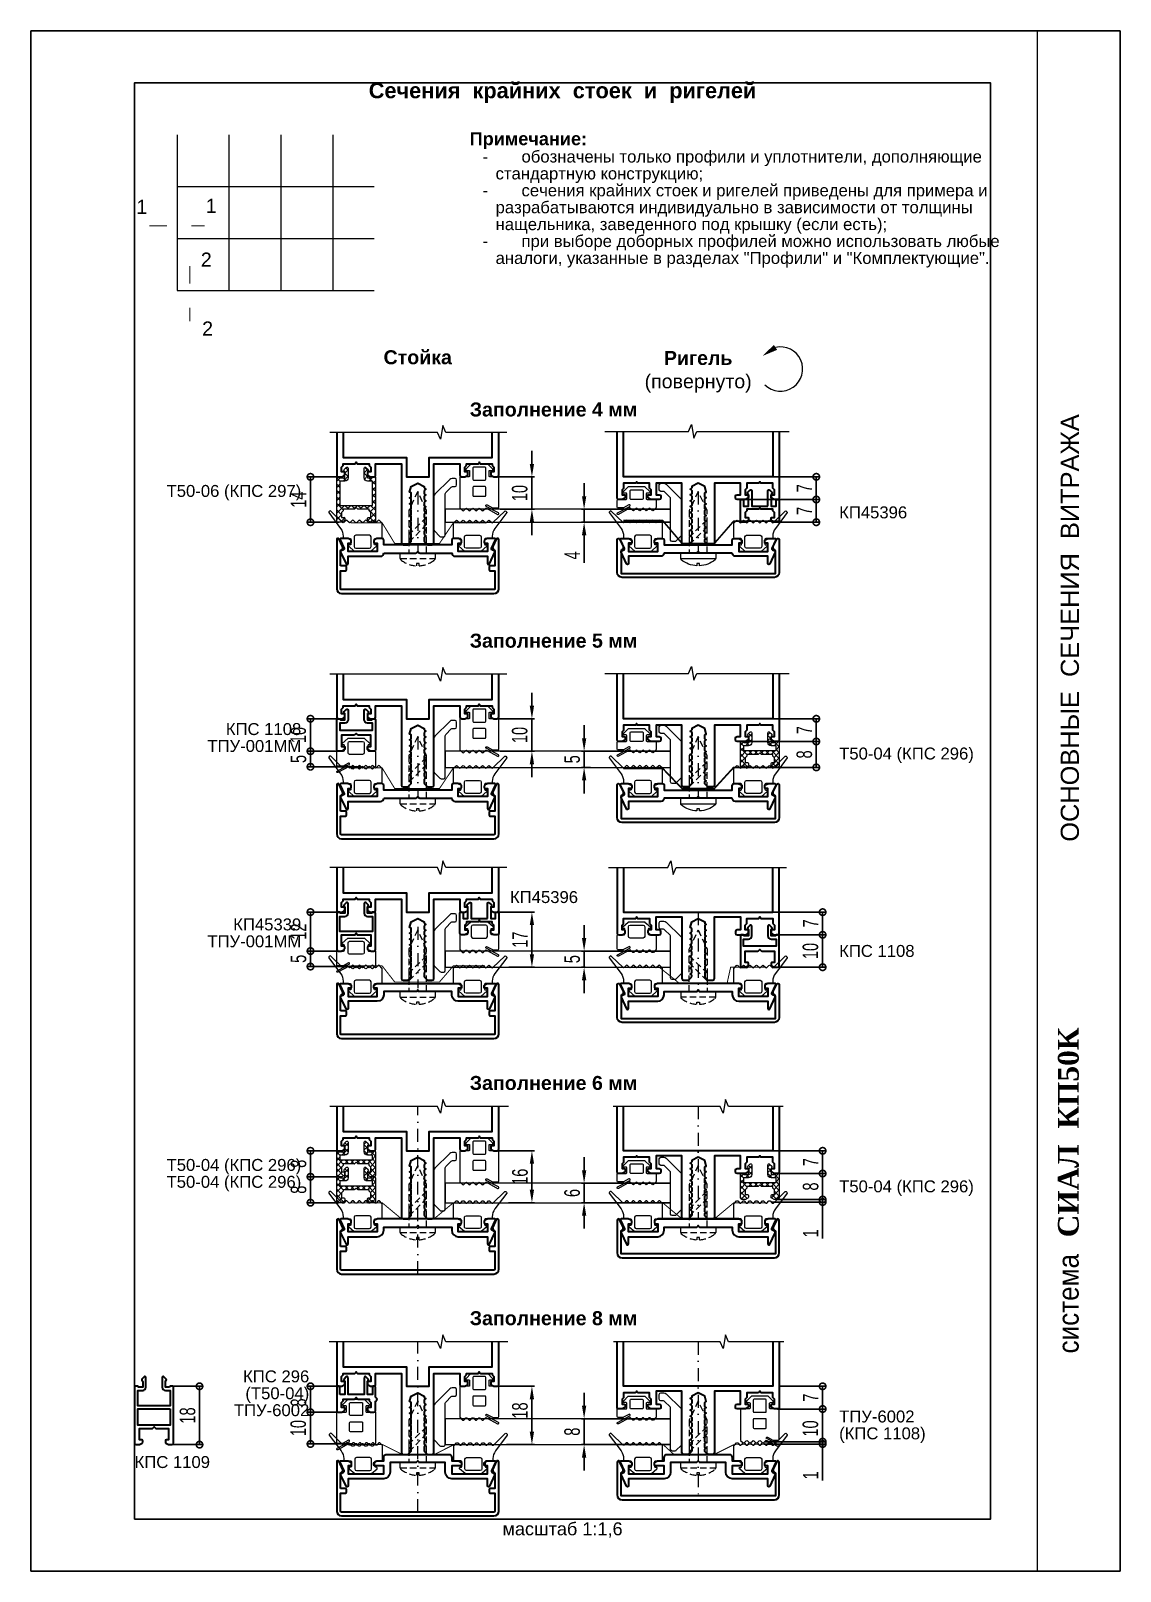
# Paper-space layout '25' of a CAD drawing. Extents: x 0 to 210, y 0 to 297.
# The model-space entities are those that its viewports show. They can reach past a viewport. Long polylines and large blocks are cut down to what shows.
import ezdxf
from ezdxf.enums import TextEntityAlignment as Align

# ---------------------------------------------------------------- set-up
doc = ezdxf.new("R2010")
doc.units = 0
doc.header["$LTSCALE"] = 5
doc.linetypes.add('DASHDOT', pattern=[1, 0.5, -0.25, 0, -0.25])
doc.linetypes.add('HIDDEN', pattern=[0.375, 0.25, -0.125])
doc.layers.get('0').update_dxf_attribs({"linetype": 'CONTINUOUS', "lineweight": 30})
doc.layers.get('DEFPOINTS').update_dxf_attribs({"linetype": 'CONTINUOUS'})
for name, color, linetype, lineweight in [('1', 6, 'DASHDOT', 13), ('2', 3, 'HIDDEN', 13), ('3', 1, 'CONTINUOUS', 20), ('Dimentions', 5, 'CONTINUOUS', 15), ('Glass', 5, 'CONTINUOUS', 20), ('Layer2', 7, 'HIDDEN', 9), ('Герлен', 7, 'CONTINUOUS', 60), ('Зигзаг', 1, 'CONTINUOUS', 15), ('Конструкции', 252, 'CONTINUOUS', 20), ('Подкладки', 1, 'CONTINUOUS', 20), ('Рамки', 1, 'CONTINUOUS', 15), ('Текстовый', 7, 'CONTINUOUS', 9), ('Уплотнители', 1, 'CONTINUOUS', 20), ('Штриховка', 1, 'CONTINUOUS', 5)]:
    doc.layers.add(name, color=color, linetype=linetype, lineweight=lineweight)
doc.layers.add('Скрытые', color=14, linetype='CONTINUOUS', plot=False)
doc.styles.add('3', font='RUSS.SHX', dxfattribs={"width": 0.7, "height": 3})
doc.styles.add('Каталожный', font='arial.ttf', dxfattribs={"height": 2.5})
doc.styles.add('Фирм', font='arial.ttf', dxfattribs={"height": 3.5})
doc.styles.add('Фирм5', font='timesbd.ttf', dxfattribs={"height": 4})
doc.dimstyles.new('MX1_6', dxfattribs={"dimtxt": 3, "dimasz": 2.5, "dimexe": 0.5, "dimexo": 0, "dimgap": 0.8, "dimtad": 1, "dimlfac": 1.6, "dimdsep": 46, "dimtxsty": '3', "dimcen": 0, "dimclrd": 256, "dimclre": 256, "dimclrt": 256, "dimaunit": 1, "dimadec": 0, "dimazin": 0, "dimtfac": 1, "dimtmove": 0, "dimatfit": 1, "dimfxl": 1, "dimtvp": 1, "dimtolj": 1, "dimtzin": 0, "dimarcsym": 0})

psp = doc.layouts.new('25')

msp = doc.modelspace()

# ---------------------------------------------------------------- texts
at = {"layer": 'Скрытые', "linetype": 'Continuous', "insert": (5142.5, 7.9386), "char_height": 3.5, "width": 165, "attachment_point": 5, "style": 'Каталожный'}
msp.add_mtext('\\pxqc;{\\H0.71429x;масштаб 1:1,6}', dxfattribs=at)
at = {"layer": 'Текстовый', "color": 1, "linetype": 'Continuous', "style": 'Каталожный'}
for s, p in [('1', (5061.3936, 263.0634)), ('1', (5074.7637, 263.2483)), ('2', (5073.8208, 252.9021)), ('2', (5074.0791, 239.6156))]:
    msp.add_text(s, height=2.72, dxfattribs=at).set_placement(p, align=Align.MIDDLE)
at = {"layer": 'Текстовый'}
for s, height, style, p in [('ОСНОВНЫЕ  СЕЧЕНИЯ  ВИТРАЖА', 3.5, 'Фирм', (5242.0431, 140.6503)), ('СИАЛ  КП50К', 4, 'Фирм5', (5242, 64.3724))]:
    msp.add_text(s, height=height, rotation=90, dxfattribs=dict(at, style=style)).set_placement(p)
at = {"layer": 'Текстовый', "style": 'Фирм', "width": 0.9}
msp.add_text(' система ', height=4, rotation=90, dxfattribs=at).set_placement((5242, 51.5762), align=Align.CENTER)
at = {"layer": 'Текстовый', "linetype": 'Continuous', "attachment_point": 1, "style": 'Каталожный'}
for s, insert, char_height, width in [('\\pxqc;{\\fArial|b1|i0|c204|p34;Сечения  крайних  стоек  и  ригелей}', (5060, 287), 3, 165), ('\\pxqc;{\\fArial|b1|i0|c204|p34;Стойка}', (5098.9615, 235.4079), 2.7, 31.25), ('\\pxqc;{\\fArial|b1|i0|c204|p34;Ригель }(повернуто)', (5153.0289, 235.2753), 2.7, 31.232091), ('\\pxql;{\\fArial|b1|i0|c204|p34;Заполнение 4 мм}', (5124.6211, 225.3393), 2.7, 42.664921), ('\\pxql;{\\fArial|b1|i0|c204|p34;Заполнение 5 мм}', (5124.6211, 180.762), 2.7, 42.664921), ('\\pxql;{\\fArial|b1|i0|c204|p34;Заполнение 6 мм}', (5124.6211, 95.4892), 2.7, 42.664921), ('\\pxql;{\\fArial|b1|i0|c204|p34;Заполнение 8 мм}', (5124.6211, 50.1314), 2.7, 42.664921)]:
    msp.add_mtext(s, dxfattribs=dict(at, insert=insert, char_height=char_height, width=width))
at = {"layer": 'Текстовый', "linetype": 'Continuous', "char_height": 2.5, "attachment_point": 1, "line_spacing_factor": 0.85, "style": 'Каталожный'}
for s, insert, width in [('\\pxi-2,l2,r-2.0333,se1.0833,ql,t4;{\\fArial|b1|i0|c204|p34;Примечание:\\P\\pi-1,tr1;\\fArial|b0|i0|c204|p34;\\H0.92x;-^Iобозначены только профили и уплотнители, дополняющие стандартную конструкцию;\\P-^Iсечения крайних стоек и ригелей приведены для примера и разрабатываются индивидуально в зависимости от толщины нащельника, заведенного под крышку (если есть);\\P-^Iпри выборе доборных профилей можно использовать любые аналоги, указанные в разделах "Профили" и "Комплектующие".}', (5124.5941, 277.4484), 106.400462), ('\\pxi-2,l2,r-2.0333,se1.0833,qr,t4;{\\H0.92x;Т50-06 (КПС 297)}', (5058.2661, 209.4329), 28.784799), ('\\pxi-2,l2,r-2.0333,se1.0833,ql,t4;{\\H0.92x;КП45396}', (5195.8215, 205.2989), 29.655726), ('\\pxi-2,l2,r-2.0333,se1.0833,qr,t4;{\\H0.92x;КПС 1108 ТПУ-001ММ}', (5071.439, 163.5187), 15.611844), ('\\pxi-2,l2,r-2.0333,se1.0833,ql,t4;{\\H0.92x;Т50-04 (КПС 296)}', (5195.8215, 158.8067), 29.655726), ('\\pxi-2,l2,r-2.0333,se1.0833,ql,t4;{\\H0.92x;КП45396}', (5132.3768, 131.1263), 29.655726), ('\\pxi-2,l2,r-2.0333,se1.0833,qr,t4;{\\H0.92x;КП45339\\PТПУ-001ММ}', (5071.439, 125.854), 15.611844), ('\\pxi-2,l2,r-2.0333,se1.0833,ql,t4;{\\H0.92x;КПС 1108}', (5195.8215, 120.7425), 14.402032), ('\\pxi-2,l2,r-2.0333,se1.0833,qr,t4;{\\H0.92x;Т50-04 (КПС 296)\\PТ50-04 (КПС 296)}', (5058.2661, 79.4812), 28.784799), ('\\pxi-2,l2,r-2.0333,se1.0833,ql,t4;{\\H0.92x;Т50-04 (КПС 296)}', (5195.8215, 75.3472), 29.655726), ('\\pxi-2,l2,r-2.0333,se1.0833,qr,t4;{\\H0.92x;КПС 296 \\P(Т50-04)\\PТПУ-6002}', (5059.3752, 38.7121), 29.2192), ('\\pxi-2,l2,r-2.0333,se1.0833,ql,t4;{\\H0.92x;ТПУ-6002\\P(КПС 1108)}', (5195.8215, 30.9811), 29.655726), ('\\pxi-2,l2,r-2.0333,se1.0833,ql,t4;{\\H0.92x;КПС 1109 }', (5060, 22.1941), 15.607393)]:
    msp.add_mtext(s, dxfattribs=dict(at, insert=insert, width=width))

# ---------------------------------------------------------------- blocks, each defined once
blk = doc.blocks.new('_DotSmall')
at = {"color": 0, "linetype": 'ByBlock', "const_width": 0.5}
blk.add_lwpolyline([(-0.0625, 0, 1), (0.0625, 0, 1)], format="xyb", close=True, dxfattribs=at)
blk = doc.blocks.new('*D1519')
at = {"layer": 'DEFPOINTS', "color": 0, "linetype": 'Continuous', "transparency": 16777216}
for p in [(5098.96, 35.65), (5093.91, 30.65), (5099.56, 30.65)]:
    blk.add_point(p, dxfattribs=at)
at = {"layer": 'Dimentions', "linetype": 'Continuous', "lineweight": -2, "transparency": 16777216}
for p, q in [((5098.96, 35.65), (5093.41, 35.65)), ((5093.91, 35.65), (5093.91, 30.65)), ((5099.56, 30.65), (5093.41, 30.65))]:
    blk.add_line(p, q, dxfattribs=at)
at = {"layer": 'Dimentions', "linetype": 'Continuous', "lineweight": -2, "transparency": 16777216, "xscale": 2.5, "yscale": 2.5, "zscale": 2.5}
for p, rotation in [((5093.91, 35.65), 90), ((5093.91, 30.65), 270)]:
    blk.add_blockref('_DotSmall', p, dxfattribs=dict(at, rotation=rotation))
at = {"layer": 'Dimentions', "linetype": 'Continuous', "transparency": 16777216, "insert": (5091.61, 32.52), "char_height": 3, "attachment_point": 5, "rotation": 90, "style": '3'}
blk.add_mtext('\\A1;\\A1;8 ', dxfattribs=at)
blk = doc.blocks.new('*D1520')
at = {"layer": 'DEFPOINTS', "color": 0, "linetype": 'Continuous', "transparency": 16777216}
for p in [(5163.34, 29.4), (5146.66, 24.4), (5163.34, 24.4)]:
    blk.add_point(p, dxfattribs=at)
at = {"layer": 'Dimentions', "linetype": 'Continuous', "lineweight": -2, "transparency": 16777216}
for p, q in [((5146.66, 31.9), (5146.66, 34.4)), ((5163.34, 29.4), (5146.16, 29.4)), ((5146.66, 29.4), (5146.66, 24.4)), ((5163.34, 24.4), (5146.16, 24.4)), ((5146.66, 21.9), (5146.66, 19.4))]:
    blk.add_line(p, q, dxfattribs=at)
at = {"layer": 'Dimentions', "linetype": 'Continuous', "transparency": 16777216}
for points in [[(5146.25, 31.9), (5147.08, 31.9), (5146.66, 29.4)], [(5146.25, 21.9), (5147.08, 21.9), (5146.66, 24.4)]]:
    blk.add_solid(points, dxfattribs=at)
at = {"layer": 'Dimentions', "linetype": 'Continuous', "transparency": 16777216, "insert": (5144.36, 26.9), "char_height": 3, "attachment_point": 5, "rotation": 90, "style": '3'}
blk.add_mtext('\\A1;\\A1;8 ', dxfattribs=at)
blk = doc.blocks.new('*D1506')
at = {"layer": 'DEFPOINTS', "color": 0, "linetype": 'Continuous', "transparency": 16777216}
for p in [(5183.97, 31.27), (5192.64, 31.27), (5181.48, 24.97)]:
    blk.add_point(p, dxfattribs=at)
at = {"layer": 'Dimentions', "linetype": 'Continuous', "lineweight": -2, "transparency": 16777216}
for p, q in [((5183.97, 31.27), (5193.14, 31.27)), ((5192.64, 24.97), (5192.64, 31.27)), ((5181.48, 24.97), (5193.14, 24.97))]:
    blk.add_line(p, q, dxfattribs=at)
at = {"layer": 'Dimentions', "linetype": 'Continuous', "lineweight": -2, "transparency": 16777216, "xscale": 2.5, "yscale": 2.5, "zscale": 2.5}
for p, rotation in [((5192.64, 31.27), 90), ((5192.64, 24.97), 270)]:
    blk.add_blockref('_DotSmall', p, dxfattribs=dict(at, rotation=rotation))
at = {"layer": 'Dimentions', "linetype": 'Continuous', "transparency": 16777216, "insert": (5190.3, 27.52), "char_height": 3, "attachment_point": 5, "rotation": 90, "style": '3'}
blk.add_mtext('\\A1;10', dxfattribs=at)
blk = doc.blocks.new('*D1507')
at = {"layer": 'DEFPOINTS', "color": 0, "linetype": 'Continuous', "transparency": 16777216}
for p in [(5184.28, 35.65), (5189.7, 31.27), (5192.64, 31.27)]:
    blk.add_point(p, dxfattribs=at)
at = {"layer": 'Dimentions', "linetype": 'Continuous', "lineweight": -2, "transparency": 16777216}
for p, q in [((5184.28, 35.65), (5193.14, 35.65)), ((5192.64, 35.65), (5192.64, 31.27)), ((5189.7, 31.27), (5193.14, 31.27))]:
    blk.add_line(p, q, dxfattribs=at)
at = {"layer": 'Dimentions', "linetype": 'Continuous', "lineweight": -2, "transparency": 16777216, "xscale": 2.5, "yscale": 2.5, "zscale": 2.5}
for p, rotation in [((5192.64, 35.65), 90), ((5192.64, 31.27), 270)]:
    blk.add_blockref('_DotSmall', p, dxfattribs=dict(at, rotation=rotation))
at = {"layer": 'Dimentions', "linetype": 'Continuous', "transparency": 16777216, "insert": (5190.34, 33.46), "char_height": 3, "attachment_point": 5, "rotation": 90, "style": '3'}
blk.add_mtext('\\A1;7', dxfattribs=at)
blk = doc.blocks.new('*D1508')
at = {"layer": 'DEFPOINTS', "color": 0, "linetype": 'Continuous', "transparency": 16777216}
for p in [(5098.96, 81.05), (5093.91, 76.05), (5099.34, 76.05)]:
    blk.add_point(p, dxfattribs=at)
at = {"layer": 'Dimentions', "linetype": 'Continuous', "lineweight": -2, "transparency": 16777216}
for p, q in [((5098.96, 81.05), (5093.41, 81.05)), ((5093.91, 81.05), (5093.91, 76.05)), ((5099.34, 76.05), (5093.41, 76.05))]:
    blk.add_line(p, q, dxfattribs=at)
at = {"layer": 'Dimentions', "linetype": 'Continuous', "lineweight": -2, "transparency": 16777216, "xscale": 2.5, "yscale": 2.5, "zscale": 2.5}
for p, rotation in [((5093.91, 81.05), 90), ((5093.91, 76.05), 270)]:
    blk.add_blockref('_DotSmall', p, dxfattribs=dict(at, rotation=rotation))
at = {"layer": 'Dimentions', "linetype": 'Continuous', "transparency": 16777216, "insert": (5091.61, 78.55), "char_height": 3, "attachment_point": 5, "rotation": 90, "style": '3'}
blk.add_mtext('\\A1;\\A1;8 ', dxfattribs=at)
blk = doc.blocks.new('*D1509')
at = {"layer": 'DEFPOINTS', "color": 0, "linetype": 'Continuous', "transparency": 16777216}
for p in [(5163.34, 74.8), (5146.66, 71.05), (5163.34, 71.05)]:
    blk.add_point(p, dxfattribs=at)
at = {"layer": 'Dimentions', "linetype": 'Continuous', "lineweight": -2, "transparency": 16777216}
for p, q in [((5146.66, 77.3), (5146.66, 79.8)), ((5163.34, 74.8), (5146.16, 74.8)), ((5146.66, 74.8), (5146.66, 71.05)), ((5163.34, 71.05), (5146.16, 71.05)), ((5146.66, 68.55), (5146.66, 66.05))]:
    blk.add_line(p, q, dxfattribs=at)
at = {"layer": 'Dimentions', "linetype": 'Continuous', "transparency": 16777216}
for points in [[(5146.25, 77.3), (5147.08, 77.3), (5146.66, 74.8)], [(5146.25, 68.55), (5147.08, 68.55), (5146.66, 71.05)]]:
    blk.add_solid(points, dxfattribs=at)
at = {"layer": 'Dimentions', "linetype": 'Continuous', "transparency": 16777216, "insert": (5144.36, 72.92), "char_height": 3, "attachment_point": 5, "rotation": 90, "style": '3'}
blk.add_mtext('\\A1;\\A1;6 ', dxfattribs=at)
blk = doc.blocks.new('*D1510')
at = {"layer": 'DEFPOINTS', "color": 0, "linetype": 'Continuous', "transparency": 16777216}
for p in [(5183.97, 76.67), (5192.64, 76.67), (5183.68, 71.67)]:
    blk.add_point(p, dxfattribs=at)
at = {"layer": 'Dimentions', "linetype": 'Continuous', "lineweight": -2, "transparency": 16777216}
for p, q in [((5183.97, 76.67), (5193.14, 76.67)), ((5192.64, 71.67), (5192.64, 76.67)), ((5183.68, 71.67), (5193.14, 71.67))]:
    blk.add_line(p, q, dxfattribs=at)
at = {"layer": 'Dimentions', "linetype": 'Continuous', "lineweight": -2, "transparency": 16777216, "xscale": 2.5, "yscale": 2.5, "zscale": 2.5}
for p, rotation in [((5192.64, 76.67), 90), ((5192.64, 71.67), 270)]:
    blk.add_blockref('_DotSmall', p, dxfattribs=dict(at, rotation=rotation))
at = {"layer": 'Dimentions', "linetype": 'Continuous', "transparency": 16777216, "insert": (5190.34, 74.17), "char_height": 3, "attachment_point": 5, "rotation": 90, "style": '3'}
blk.add_mtext('\\A1;8', dxfattribs=at)
blk = doc.blocks.new('*D1511')
at = {"layer": 'DEFPOINTS', "color": 0, "linetype": 'Continuous', "transparency": 16777216}
for p in [(5183.03, 81.05), (5189.7, 76.67), (5192.64, 76.67)]:
    blk.add_point(p, dxfattribs=at)
at = {"layer": 'Dimentions', "linetype": 'Continuous', "lineweight": -2, "transparency": 16777216}
for p, q in [((5183.03, 81.05), (5193.14, 81.05)), ((5192.64, 81.05), (5192.64, 76.67)), ((5189.7, 76.67), (5193.14, 76.67))]:
    blk.add_line(p, q, dxfattribs=at)
at = {"layer": 'Dimentions', "linetype": 'Continuous', "lineweight": -2, "transparency": 16777216, "xscale": 2.5, "yscale": 2.5, "zscale": 2.5}
for p, rotation in [((5192.64, 81.05), 90), ((5192.64, 76.67), 270)]:
    blk.add_blockref('_DotSmall', p, dxfattribs=dict(at, rotation=rotation))
at = {"layer": 'Dimentions', "linetype": 'Continuous', "transparency": 16777216, "insert": (5190.34, 78.86), "char_height": 3, "attachment_point": 5, "rotation": 90, "style": '3'}
blk.add_mtext('\\A1;7', dxfattribs=at)
blk = doc.blocks.new('*D912')
at = {"layer": 'DEFPOINTS', "color": 0, "linetype": 'Continuous', "transparency": 16777216}
for p in [(5098.96, 127.07), (5093.91, 119.57), (5099.56, 119.57)]:
    blk.add_point(p, dxfattribs=at)
at = {"layer": 'Dimentions', "linetype": 'Continuous', "lineweight": -2, "transparency": 16777216}
for p, q in [((5098.96, 127.07), (5093.41, 127.07)), ((5093.91, 127.07), (5093.91, 119.57)), ((5099.56, 119.57), (5093.41, 119.57))]:
    blk.add_line(p, q, dxfattribs=at)
at = {"layer": 'Dimentions', "linetype": 'Continuous', "lineweight": -2, "transparency": 16777216, "xscale": 2.5, "yscale": 2.5, "zscale": 2.5}
for p, rotation in [((5093.91, 127.07), 90), ((5093.91, 119.57), 270)]:
    blk.add_blockref('_DotSmall', p, dxfattribs=dict(at, rotation=rotation))
at = {"layer": 'Dimentions', "linetype": 'Continuous', "transparency": 16777216, "insert": (5091.61, 123.32), "char_height": 3, "attachment_point": 5, "rotation": 90, "style": '3'}
blk.add_mtext('\\A1;\\A1;12 ', dxfattribs=at)
blk = doc.blocks.new('*D913')
at = {"layer": 'DEFPOINTS', "color": 0, "linetype": 'Continuous', "transparency": 16777216}
for p in [(5189.7, 122.7), (5192.64, 122.7), (5183.39, 116.45)]:
    blk.add_point(p, dxfattribs=at)
at = {"layer": 'Dimentions', "linetype": 'Continuous', "lineweight": -2, "transparency": 16777216}
for p, q in [((5189.7, 122.7), (5193.14, 122.7)), ((5192.64, 116.45), (5192.64, 122.7)), ((5183.39, 116.45), (5193.14, 116.45))]:
    blk.add_line(p, q, dxfattribs=at)
at = {"layer": 'Dimentions', "linetype": 'Continuous', "lineweight": -2, "transparency": 16777216, "xscale": 2.5, "yscale": 2.5, "zscale": 2.5}
for p, rotation in [((5192.64, 122.7), 90), ((5192.64, 116.45), 270)]:
    blk.add_blockref('_DotSmall', p, dxfattribs=dict(at, rotation=rotation))
at = {"layer": 'Dimentions', "linetype": 'Continuous', "transparency": 16777216, "insert": (5190.3, 119.57), "char_height": 3, "attachment_point": 5, "rotation": 90, "style": '3'}
blk.add_mtext('\\A1;10', dxfattribs=at)
blk = doc.blocks.new('*D914')
at = {"layer": 'DEFPOINTS', "color": 0, "linetype": 'Continuous', "transparency": 16777216}
for p in [(5163.34, 119.57), (5146.66, 116.45), (5146.85, 116.45)]:
    blk.add_point(p, dxfattribs=at)
at = {"layer": 'Dimentions', "linetype": 'Continuous', "lineweight": -2, "transparency": 16777216}
for p, q in [((5146.66, 122.07), (5146.66, 124.57)), ((5163.34, 119.57), (5146.16, 119.57)), ((5146.66, 119.57), (5146.66, 116.45)), ((5146.85, 116.45), (5146.16, 116.45)), ((5146.66, 113.95), (5146.66, 111.45))]:
    blk.add_line(p, q, dxfattribs=at)
at = {"layer": 'Dimentions', "linetype": 'Continuous', "transparency": 16777216}
for points in [[(5146.25, 122.07), (5147.08, 122.07), (5146.66, 119.57)], [(5146.25, 113.95), (5147.08, 113.95), (5146.66, 116.45)]]:
    blk.add_solid(points, dxfattribs=at)
at = {"layer": 'Dimentions', "linetype": 'Continuous', "transparency": 16777216, "insert": (5144.36, 118.01), "char_height": 3, "attachment_point": 5, "rotation": 90, "style": '3'}
blk.add_mtext('\\A1;5', dxfattribs=at)
blk = doc.blocks.new('*D925')
at = {"layer": 'DEFPOINTS', "color": 0, "linetype": 'Continuous', "transparency": 16777216}
for p in [(5098.96, 211), (5093.91, 202.25), (5099.41, 202.25)]:
    blk.add_point(p, dxfattribs=at)
at = {"layer": 'Dimentions', "linetype": 'Continuous', "lineweight": -2, "transparency": 16777216}
for p, q in [((5098.96, 211), (5093.41, 211)), ((5093.91, 211), (5093.91, 202.25)), ((5099.41, 202.25), (5093.41, 202.25))]:
    blk.add_line(p, q, dxfattribs=at)
at = {"layer": 'Dimentions', "linetype": 'Continuous', "lineweight": -2, "transparency": 16777216, "xscale": 2.5, "yscale": 2.5, "zscale": 2.5}
for p, rotation in [((5093.91, 211), 90), ((5093.91, 202.25), 270)]:
    blk.add_blockref('_DotSmall', p, dxfattribs=dict(at, rotation=rotation))
at = {"layer": 'Dimentions', "linetype": 'Continuous', "transparency": 16777216, "insert": (5091.61, 206.62), "char_height": 3, "attachment_point": 5, "rotation": 90, "style": '3'}
blk.add_mtext('\\A1;\\A1;14 ', dxfattribs=at)
blk = doc.blocks.new('*D950')
at = {"layer": 'DEFPOINTS', "color": 0, "linetype": 'Continuous', "transparency": 16777216}
for p in [(5146.66, 202.25), (5163.34, 204.75), (5163.34, 202.25)]:
    blk.add_point(p, dxfattribs=at)
at = {"layer": 'Dimentions', "linetype": 'Continuous', "lineweight": -2, "transparency": 16777216}
for p, q in [((5146.66, 207.25), (5146.66, 209.75)), ((5163.34, 204.75), (5146.16, 204.75)), ((5163.34, 202.25), (5146.16, 202.25)), ((5146.66, 204.75), (5146.66, 202.25)), ((5146.66, 199.75), (5146.66, 194.45))]:
    blk.add_line(p, q, dxfattribs=at)
at = {"layer": 'Dimentions', "linetype": 'Continuous', "transparency": 16777216}
for points in [[(5146.25, 207.25), (5147.08, 207.25), (5146.66, 204.75)], [(5146.25, 199.75), (5147.08, 199.75), (5146.66, 202.25)]]:
    blk.add_solid(points, dxfattribs=at)
at = {"layer": 'Dimentions', "linetype": 'Continuous', "transparency": 16777216, "insert": (5144.36, 195.85), "char_height": 3, "attachment_point": 5, "rotation": 90, "style": '3'}
blk.add_mtext('\\A1;4', dxfattribs=at)
blk = doc.blocks.new('*D951')
at = {"layer": 'DEFPOINTS', "color": 0, "linetype": 'Continuous', "transparency": 16777216}
for p in [(5163.34, 158.1), (5146.66, 154.97), (5147.87, 154.97)]:
    blk.add_point(p, dxfattribs=at)
at = {"layer": 'Dimentions', "linetype": 'Continuous', "lineweight": -2, "transparency": 16777216}
for p, q in [((5146.66, 160.6), (5146.66, 163.1)), ((5163.34, 158.1), (5146.16, 158.1)), ((5146.66, 158.1), (5146.66, 154.97)), ((5147.87, 154.97), (5146.16, 154.97)), ((5146.66, 152.47), (5146.66, 149.97))]:
    blk.add_line(p, q, dxfattribs=at)
at = {"layer": 'Dimentions', "linetype": 'Continuous', "transparency": 16777216}
for points in [[(5146.25, 160.6), (5147.08, 160.6), (5146.66, 158.1)], [(5146.25, 152.47), (5147.08, 152.47), (5146.66, 154.97)]]:
    blk.add_solid(points, dxfattribs=at)
at = {"layer": 'Dimentions', "linetype": 'Continuous', "transparency": 16777216, "insert": (5144.36, 156.54), "char_height": 3, "attachment_point": 5, "rotation": 90, "style": '3'}
blk.add_mtext('\\A1;5', dxfattribs=at)
blk = doc.blocks.new('*D952')
at = {"layer": 'DEFPOINTS', "color": 0, "linetype": 'Continuous', "transparency": 16777216}
for p in [(5183.03, 127.07), (5192.64, 127.07), (5183.97, 122.7)]:
    blk.add_point(p, dxfattribs=at)
at = {"layer": 'Dimentions', "linetype": 'Continuous', "lineweight": -2, "transparency": 16777216}
for p, q in [((5183.03, 127.07), (5193.14, 127.07)), ((5192.64, 122.7), (5192.64, 127.07)), ((5183.97, 122.7), (5193.14, 122.7))]:
    blk.add_line(p, q, dxfattribs=at)
at = {"layer": 'Dimentions', "linetype": 'Continuous', "lineweight": -2, "transparency": 16777216, "xscale": 2.5, "yscale": 2.5, "zscale": 2.5}
for p, rotation in [((5192.64, 127.07), 90), ((5192.64, 122.7), 270)]:
    blk.add_blockref('_DotSmall', p, dxfattribs=dict(at, rotation=rotation))
at = {"layer": 'Dimentions', "linetype": 'Continuous', "transparency": 16777216, "insert": (5190.34, 124.89), "char_height": 3, "attachment_point": 5, "rotation": 90, "style": '3'}
blk.add_mtext('\\A1;7', dxfattribs=at)
blk = doc.blocks.new('*D953')
at = {"layer": 'DEFPOINTS', "color": 0, "transparency": 16777216}
for p in [(5129.9, 211), (5130.51, 204.75), (5136.6, 204.75)]:
    blk.add_point(p, dxfattribs=at)
at = {"layer": 'Dimentions', "lineweight": -2, "transparency": 16777216}
for p, q in [((5136.6, 213.5), (5136.6, 216)), ((5129.9, 211), (5137.1, 211)), ((5136.6, 211), (5136.6, 204.75)), ((5130.51, 204.75), (5137.1, 204.75)), ((5136.6, 202.25), (5136.6, 199.75))]:
    blk.add_line(p, q, dxfattribs=at)
at = {"layer": 'Dimentions', "transparency": 16777216}
for points in [[(5136.18, 213.5), (5137.01, 213.5), (5136.6, 211)], [(5136.18, 202.25), (5137.01, 202.25), (5136.6, 204.75)]]:
    blk.add_solid(points, dxfattribs=at)
at = {"layer": 'Dimentions', "transparency": 16777216, "insert": (5134.25, 207.87), "char_height": 3, "attachment_point": 5, "rotation": 90, "style": '3'}
blk.add_mtext('\\A1;10', dxfattribs=at)
blk = doc.blocks.new('*D954')
at = {"layer": 'DEFPOINTS', "color": 0, "transparency": 16777216}
for p in [(5129.9, 127.07), (5132.12, 116.45), (5136.6, 116.45)]:
    blk.add_point(p, dxfattribs=at)
at = {"layer": 'Dimentions', "lineweight": -2, "transparency": 16777216}
for p, q in [((5129.9, 127.07), (5137.1, 127.07)), ((5136.6, 124.57), (5136.6, 118.95)), ((5132.12, 116.45), (5137.1, 116.45))]:
    blk.add_line(p, q, dxfattribs=at)
at = {"layer": 'Dimentions', "transparency": 16777216}
for points in [[(5136.18, 124.57), (5137.01, 124.57), (5136.6, 127.07)], [(5136.18, 118.95), (5137.01, 118.95), (5136.6, 116.45)]]:
    blk.add_solid(points, dxfattribs=at)
at = {"layer": 'Dimentions', "transparency": 16777216, "insert": (5134.3, 121.76), "char_height": 3, "attachment_point": 5, "rotation": 90, "style": '3'}
blk.add_mtext('\\A1;17', dxfattribs=at)
blk = doc.blocks.new('*D955')
at = {"layer": 'DEFPOINTS', "color": 0, "linetype": 'Continuous', "transparency": 16777216}
for p in [(5096.17, 119.57), (5093.91, 116.58), (5103.65, 116.58)]:
    blk.add_point(p, dxfattribs=at)
at = {"layer": 'Dimentions', "linetype": 'Continuous', "lineweight": -2, "transparency": 16777216}
for p, q in [((5096.17, 119.57), (5093.41, 119.57)), ((5093.91, 119.57), (5093.91, 116.58)), ((5103.65, 116.58), (5093.41, 116.58))]:
    blk.add_line(p, q, dxfattribs=at)
at = {"layer": 'Dimentions', "linetype": 'Continuous', "lineweight": -2, "transparency": 16777216, "xscale": 2.5, "yscale": 2.5, "zscale": 2.5}
for p, rotation in [((5093.91, 119.57), 90), ((5093.91, 116.58), 270)]:
    blk.add_blockref('_DotSmall', p, dxfattribs=dict(at, rotation=rotation))
at = {"layer": 'Dimentions', "linetype": 'Continuous', "transparency": 16777216, "insert": (5091.61, 118.07), "char_height": 3, "attachment_point": 5, "rotation": 90, "style": '3'}
blk.add_mtext('\\A1;5', dxfattribs=at)
blk = doc.blocks.new('*D956')
at = {"layer": 'DEFPOINTS', "color": 0, "transparency": 16777216}
for p in [(5129.61, 81.05), (5132.07, 71.05), (5136.6, 71.05)]:
    blk.add_point(p, dxfattribs=at)
at = {"layer": 'Dimentions', "lineweight": -2, "transparency": 16777216}
for p, q in [((5129.61, 81.05), (5137.1, 81.05)), ((5136.6, 78.55), (5136.6, 73.55)), ((5132.07, 71.05), (5137.1, 71.05))]:
    blk.add_line(p, q, dxfattribs=at)
at = {"layer": 'Dimentions', "transparency": 16777216}
for points in [[(5136.18, 78.55), (5137.01, 78.55), (5136.6, 81.05)], [(5136.18, 73.55), (5137.01, 73.55), (5136.6, 71.05)]]:
    blk.add_solid(points, dxfattribs=at)
at = {"layer": 'Dimentions', "transparency": 16777216, "insert": (5134.3, 76.05), "char_height": 3, "attachment_point": 5, "rotation": 90, "style": '3'}
blk.add_mtext('\\A1;16', dxfattribs=at)
blk = doc.blocks.new('*D957')
at = {"layer": 'DEFPOINTS', "color": 0, "linetype": 'Continuous', "transparency": 16777216}
for p in [(5183.99, 71.67), (5182.72, 71.18), (5192.64, 71.18)]:
    blk.add_point(p, dxfattribs=at)
at = {"layer": 'Dimentions', "linetype": 'Continuous', "lineweight": -2, "transparency": 16777216}
for p, q in [((5183.99, 71.67), (5193.14, 71.67)), ((5192.64, 71.67), (5192.64, 74.17)), ((5192.64, 71.67), (5192.64, 71.18)), ((5182.72, 71.18), (5193.14, 71.18)), ((5192.64, 71.18), (5192.64, 64.13))]:
    blk.add_line(p, q, dxfattribs=at)
at = {"layer": 'Dimentions', "linetype": 'Continuous', "lineweight": -2, "transparency": 16777216, "xscale": 2.5, "yscale": 2.5, "zscale": 2.5}
for p, rotation in [((5192.64, 71.67), 270), ((5192.64, 71.18), 90)]:
    blk.add_blockref('_DotSmall', p, dxfattribs=dict(at, rotation=rotation))
at = {"layer": 'Dimentions', "linetype": 'Continuous', "transparency": 16777216, "insert": (5190.34, 65.15), "char_height": 3, "attachment_point": 5, "rotation": 90, "style": '3'}
blk.add_mtext('\\A1;1', dxfattribs=at)
blk = doc.blocks.new('*D958')
at = {"layer": 'DEFPOINTS', "color": 0, "linetype": 'Continuous', "transparency": 16777216}
for p in [(5098.96, 76.05), (5093.91, 71.05), (5099.34, 71.05)]:
    blk.add_point(p, dxfattribs=at)
at = {"layer": 'Dimentions', "linetype": 'Continuous', "lineweight": -2, "transparency": 16777216}
for p, q in [((5098.96, 76.05), (5093.41, 76.05)), ((5093.91, 76.05), (5093.91, 71.05)), ((5099.34, 71.05), (5093.41, 71.05))]:
    blk.add_line(p, q, dxfattribs=at)
at = {"layer": 'Dimentions', "linetype": 'Continuous', "lineweight": -2, "transparency": 16777216, "xscale": 2.5, "yscale": 2.5, "zscale": 2.5}
for p, rotation in [((5093.91, 76.05), 90), ((5093.91, 71.05), 270)]:
    blk.add_blockref('_DotSmall', p, dxfattribs=dict(at, rotation=rotation))
at = {"layer": 'Dimentions', "linetype": 'Continuous', "transparency": 16777216, "insert": (5091.61, 73.55), "char_height": 3, "attachment_point": 5, "rotation": 90, "style": '3'}
blk.add_mtext('\\A1;\\A1;8 ', dxfattribs=at)
blk = doc.blocks.new('*D959')
at = {"layer": 'DEFPOINTS', "color": 0, "transparency": 16777216}
for p in [(5129.61, 35.65), (5131.69, 24.4), (5136.6, 24.4)]:
    blk.add_point(p, dxfattribs=at)
at = {"layer": 'Dimentions', "lineweight": -2, "transparency": 16777216}
for p, q in [((5129.61, 35.65), (5137.1, 35.65)), ((5136.6, 33.15), (5136.6, 26.9)), ((5131.69, 24.4), (5137.1, 24.4))]:
    blk.add_line(p, q, dxfattribs=at)
at = {"layer": 'Dimentions', "transparency": 16777216}
for points in [[(5136.18, 33.15), (5137.01, 33.15), (5136.6, 35.65)], [(5136.18, 26.9), (5137.01, 26.9), (5136.6, 24.4)]]:
    blk.add_solid(points, dxfattribs=at)
at = {"layer": 'Dimentions', "transparency": 16777216, "insert": (5134.3, 30.98), "char_height": 3, "attachment_point": 5, "rotation": 90, "style": '3'}
blk.add_mtext('\\A1;18', dxfattribs=at)
blk = doc.blocks.new('*D960')
at = {"layer": 'DEFPOINTS', "color": 0, "linetype": 'Continuous', "transparency": 16777216}
for p in [(5099.56, 30.65), (5093.91, 24.53), (5101.89, 24.53)]:
    blk.add_point(p, dxfattribs=at)
at = {"layer": 'Dimentions', "linetype": 'Continuous', "lineweight": -2, "transparency": 16777216}
for p, q in [((5099.56, 30.65), (5093.41, 30.65)), ((5093.91, 30.65), (5093.91, 24.53)), ((5101.89, 24.53), (5093.41, 24.53))]:
    blk.add_line(p, q, dxfattribs=at)
at = {"layer": 'Dimentions', "linetype": 'Continuous', "lineweight": -2, "transparency": 16777216, "xscale": 2.5, "yscale": 2.5, "zscale": 2.5}
for p, rotation in [((5093.91, 30.65), 90), ((5093.91, 24.53), 270)]:
    blk.add_blockref('_DotSmall', p, dxfattribs=dict(at, rotation=rotation))
at = {"layer": 'Dimentions', "linetype": 'Continuous', "transparency": 16777216, "insert": (5091.56, 27.59), "char_height": 3, "attachment_point": 5, "rotation": 90, "style": '3'}
blk.add_mtext('\\A1;10', dxfattribs=at)
blk = doc.blocks.new('*D961')
at = {"layer": 'DEFPOINTS', "color": 0, "linetype": 'Continuous', "transparency": 16777216}
for p in [(5181.47, 24.52), (5183.81, 24.97), (5192.64, 24.52)]:
    blk.add_point(p, dxfattribs=at)
at = {"layer": 'Dimentions', "linetype": 'Continuous', "lineweight": -2, "transparency": 16777216}
for p, q in [((5192.64, 24.97), (5192.64, 27.47)), ((5181.47, 24.52), (5193.14, 24.52)), ((5183.81, 24.97), (5193.14, 24.97)), ((5192.64, 24.97), (5192.64, 24.52)), ((5192.64, 24.52), (5192.64, 17.47))]:
    blk.add_line(p, q, dxfattribs=at)
at = {"layer": 'Dimentions', "linetype": 'Continuous', "lineweight": -2, "transparency": 16777216, "xscale": 2.5, "yscale": 2.5, "zscale": 2.5}
for p, rotation in [((5192.64, 24.97), 270), ((5192.64, 24.52), 90)]:
    blk.add_blockref('_DotSmall', p, dxfattribs=dict(at, rotation=rotation))
at = {"layer": 'Dimentions', "linetype": 'Continuous', "transparency": 16777216, "insert": (5190.34, 18.5), "char_height": 3, "attachment_point": 5, "rotation": 90, "style": '3'}
blk.add_mtext('\\A1;1', dxfattribs=at)
blk = doc.blocks.new('*D209')
at = {"layer": 'DEFPOINTS', "color": 0, "linetype": 'Continuous', "transparency": 16777216}
for p in [(5067.31, 35.65), (5067.19, 24.4), (5072.52, 24.4)]:
    blk.add_point(p, dxfattribs=at)
at = {"layer": 'Dimentions', "linetype": 'Continuous', "lineweight": -2, "transparency": 16777216}
for p, q in [((5067.31, 35.65), (5073.02, 35.65)), ((5072.52, 35.65), (5072.52, 24.4)), ((5067.19, 24.4), (5073.02, 24.4))]:
    blk.add_line(p, q, dxfattribs=at)
at = {"layer": 'Dimentions', "linetype": 'Continuous', "lineweight": -2, "transparency": 16777216, "xscale": 2.5, "yscale": 2.5, "zscale": 2.5}
for p, rotation in [((5072.52, 35.65), 90), ((5072.52, 24.4), 270)]:
    blk.add_blockref('_DotSmall', p, dxfattribs=dict(at, rotation=rotation))
at = {"layer": 'Dimentions', "linetype": 'Continuous', "transparency": 16777216, "insert": (5070.22, 30.02), "char_height": 3, "attachment_point": 5, "rotation": 90, "style": '3'}
blk.add_mtext('\\A1;18', dxfattribs=at)
blk = doc.blocks.new('*D188')
at = {"layer": 'DEFPOINTS', "color": 0, "linetype": 'Continuous', "transparency": 16777216}
for p in [(5176.91, 206.63), (5183.75, 202.25), (5191.42, 202.25)]:
    blk.add_point(p, dxfattribs=at)
at = {"layer": 'Dimentions', "linetype": 'Continuous', "lineweight": -2, "transparency": 16777216}
for p, q in [((5176.91, 206.63), (5191.92, 206.63)), ((5191.42, 206.63), (5191.42, 202.25)), ((5183.75, 202.25), (5191.92, 202.25))]:
    blk.add_line(p, q, dxfattribs=at)
at = {"layer": 'Dimentions', "linetype": 'Continuous', "lineweight": -2, "transparency": 16777216, "xscale": 2.5, "yscale": 2.5, "zscale": 2.5}
for p, rotation in [((5191.42, 206.63), 90), ((5191.42, 202.25), 270)]:
    blk.add_blockref('_DotSmall', p, dxfattribs=dict(at, rotation=rotation))
at = {"layer": 'Dimentions', "linetype": 'Continuous', "transparency": 16777216, "insert": (5189.12, 204.44), "char_height": 3, "attachment_point": 5, "rotation": 90, "style": '3'}
blk.add_mtext('\\A1;7', dxfattribs=at)
blk = doc.blocks.new('*D189')
at = {"layer": 'DEFPOINTS', "color": 0, "linetype": 'Continuous', "transparency": 16777216}
for p in [(5183.03, 211), (5185.38, 206.63), (5191.42, 206.63)]:
    blk.add_point(p, dxfattribs=at)
at = {"layer": 'Dimentions', "linetype": 'Continuous', "lineweight": -2, "transparency": 16777216}
for p, q in [((5183.03, 211), (5191.92, 211)), ((5191.42, 211), (5191.42, 206.63)), ((5185.38, 206.63), (5191.92, 206.63))]:
    blk.add_line(p, q, dxfattribs=at)
at = {"layer": 'Dimentions', "linetype": 'Continuous', "lineweight": -2, "transparency": 16777216, "xscale": 2.5, "yscale": 2.5, "zscale": 2.5}
for p, rotation in [((5191.42, 211), 90), ((5191.42, 206.63), 270)]:
    blk.add_blockref('_DotSmall', p, dxfattribs=dict(at, rotation=rotation))
at = {"layer": 'Dimentions', "linetype": 'Continuous', "transparency": 16777216, "insert": (5189.12, 208.81), "char_height": 3, "attachment_point": 5, "rotation": 90, "style": '3'}
blk.add_mtext('\\A1;7', dxfattribs=at)
blk = doc.blocks.new('*D190')
at = {"layer": 'DEFPOINTS', "color": 0, "linetype": 'Continuous', "transparency": 16777216}
for p in [(5098.96, 164.35), (5093.91, 158.1), (5099.41, 158.1)]:
    blk.add_point(p, dxfattribs=at)
at = {"layer": 'Dimentions', "linetype": 'Continuous', "lineweight": -2, "transparency": 16777216}
for p, q in [((5098.96, 164.35), (5093.41, 164.35)), ((5093.91, 164.35), (5093.91, 158.1)), ((5099.41, 158.1), (5093.41, 158.1))]:
    blk.add_line(p, q, dxfattribs=at)
at = {"layer": 'Dimentions', "linetype": 'Continuous', "lineweight": -2, "transparency": 16777216, "xscale": 2.5, "yscale": 2.5, "zscale": 2.5}
for p, rotation in [((5093.91, 164.35), 90), ((5093.91, 158.1), 270)]:
    blk.add_blockref('_DotSmall', p, dxfattribs=dict(at, rotation=rotation))
at = {"layer": 'Dimentions', "linetype": 'Continuous', "transparency": 16777216, "insert": (5091.56, 161.22), "char_height": 3, "attachment_point": 5, "rotation": 90, "style": '3'}
blk.add_mtext('\\A1;\\A1;10 ', dxfattribs=at)
blk = doc.blocks.new('*D191')
at = {"layer": 'DEFPOINTS', "color": 0, "transparency": 16777216}
for p in [(5129.9, 164.35), (5130.51, 158.1), (5136.6, 158.1)]:
    blk.add_point(p, dxfattribs=at)
at = {"layer": 'Dimentions', "lineweight": -2, "transparency": 16777216}
for p, q in [((5136.6, 166.85), (5136.6, 169.35)), ((5129.9, 164.35), (5137.1, 164.35)), ((5136.6, 164.35), (5136.6, 158.1)), ((5130.51, 158.1), (5137.1, 158.1)), ((5136.6, 155.6), (5136.6, 153.1))]:
    blk.add_line(p, q, dxfattribs=at)
at = {"layer": 'Dimentions', "transparency": 16777216}
for points in [[(5136.18, 166.85), (5137.01, 166.85), (5136.6, 164.35)], [(5136.18, 155.6), (5137.01, 155.6), (5136.6, 158.1)]]:
    blk.add_solid(points, dxfattribs=at)
at = {"layer": 'Dimentions', "transparency": 16777216, "insert": (5134.25, 161.22), "char_height": 3, "attachment_point": 5, "rotation": 90, "style": '3'}
blk.add_mtext('\\A1;10', dxfattribs=at)
blk = doc.blocks.new('*D192')
at = {"layer": 'DEFPOINTS', "color": 0, "linetype": 'Continuous', "transparency": 16777216}
for p in [(5096.17, 158.1), (5093.91, 155.1), (5103.65, 155.1)]:
    blk.add_point(p, dxfattribs=at)
at = {"layer": 'Dimentions', "linetype": 'Continuous', "lineweight": -2, "transparency": 16777216}
for p, q in [((5096.17, 158.1), (5093.41, 158.1)), ((5093.91, 158.1), (5093.91, 155.1)), ((5103.65, 155.1), (5093.41, 155.1))]:
    blk.add_line(p, q, dxfattribs=at)
at = {"layer": 'Dimentions', "linetype": 'Continuous', "lineweight": -2, "transparency": 16777216, "xscale": 2.5, "yscale": 2.5, "zscale": 2.5}
for p, rotation in [((5093.91, 158.1), 90), ((5093.91, 155.1), 270)]:
    blk.add_blockref('_DotSmall', p, dxfattribs=dict(at, rotation=rotation))
at = {"layer": 'Dimentions', "linetype": 'Continuous', "transparency": 16777216, "insert": (5091.61, 156.6), "char_height": 3, "attachment_point": 5, "rotation": 90, "style": '3'}
blk.add_mtext('\\A1;5', dxfattribs=at)
blk = doc.blocks.new('*D373')
at = {"layer": 'DEFPOINTS', "color": 0, "linetype": 'Continuous', "transparency": 16777216}
for p in [(5176.91, 159.98), (5183.75, 154.98), (5191.42, 154.98)]:
    blk.add_point(p, dxfattribs=at)
at = {"layer": 'Dimentions', "linetype": 'Continuous', "lineweight": -2, "transparency": 16777216}
for p, q in [((5176.91, 159.98), (5191.92, 159.98)), ((5191.42, 159.98), (5191.42, 154.98)), ((5183.75, 154.98), (5191.92, 154.98))]:
    blk.add_line(p, q, dxfattribs=at)
at = {"layer": 'Dimentions', "linetype": 'Continuous', "lineweight": -2, "transparency": 16777216, "xscale": 2.5, "yscale": 2.5, "zscale": 2.5}
for p, rotation in [((5191.42, 159.98), 90), ((5191.42, 154.98), 270)]:
    blk.add_blockref('_DotSmall', p, dxfattribs=dict(at, rotation=rotation))
at = {"layer": 'Dimentions', "linetype": 'Continuous', "transparency": 16777216, "insert": (5189.12, 157.48), "char_height": 3, "attachment_point": 5, "rotation": 90, "style": '3'}
blk.add_mtext('\\A1;8', dxfattribs=at)
blk = doc.blocks.new('*D374')
at = {"layer": 'DEFPOINTS', "color": 0, "linetype": 'Continuous', "transparency": 16777216}
for p in [(5183.03, 164.35), (5185.38, 159.98), (5191.42, 159.98)]:
    blk.add_point(p, dxfattribs=at)
at = {"layer": 'Dimentions', "linetype": 'Continuous', "lineweight": -2, "transparency": 16777216}
for p, q in [((5183.03, 164.35), (5191.92, 164.35)), ((5191.42, 164.35), (5191.42, 159.98)), ((5185.38, 159.98), (5191.92, 159.98))]:
    blk.add_line(p, q, dxfattribs=at)
at = {"layer": 'Dimentions', "linetype": 'Continuous', "lineweight": -2, "transparency": 16777216, "xscale": 2.5, "yscale": 2.5, "zscale": 2.5}
for p, rotation in [((5191.42, 164.35), 90), ((5191.42, 159.98), 270)]:
    blk.add_blockref('_DotSmall', p, dxfattribs=dict(at, rotation=rotation))
at = {"layer": 'Dimentions', "linetype": 'Continuous', "transparency": 16777216, "insert": (5189.12, 162.16), "char_height": 3, "attachment_point": 5, "rotation": 90, "style": '3'}
blk.add_mtext('\\A1;7', dxfattribs=at)

# ---------------------------------------------------------------- dimensions: what is measured, and where the dimension line sits
at = {"layer": 'Dimentions'}
for base, p1, p2, picture, middle in [((5136.5953, 204.7498), (5129.899, 210.9998), (5130.5059, 204.7498), '*D953', (5134.2524, 207.8748)), ((5136.5953, 158.0992), (5129.899, 164.3492), (5130.5059, 158.0992), '*D191', (5134.2524, 161.2242)), ((5136.5953, 116.4486), (5129.899, 127.0736), (5132.1227, 116.4486), '*D954', (5134.2953, 121.7611)), ((5136.5953, 71.0481), (5129.6087, 81.0481), (5132.0688, 71.0481), '*D956', (5134.2953, 76.0481))]:
    dim = msp.add_linear_dim(base=base, p1=p1, p2=p2, angle=90, dimstyle='MX1_6', dxfattribs=at)
    dim.commit()
    dim.dimension.update_dxf_attribs({"geometry": picture, "text_midpoint": middle})
at = {"layer": 'Dimentions', "linetype": 'Continuous'}
for base, p1, p2, text, picture, middle in [((5093.907, 202.2498), (5098.9615, 210.9998), (5099.4082, 202.2498), '\\A1;<> ', '*D925', (5093.907, 206.6248)), ((5093.907, 158.0992), (5098.9615, 164.3492), (5099.4082, 158.0992), '\\A1;<> ', '*D190', (5093.907, 161.2242)), ((5093.907, 119.5736), (5098.9615, 127.0736), (5099.5644, 119.5736), '\\A1;<> ', '*D912', (5093.907, 123.3236)), ((5093.907, 76.0481), (5098.9615, 81.0481), (5099.3365, 76.0481), '\\A1;<> ', '*D1508', (5093.907, 78.5481)), ((5093.907, 71.0481), (5098.9615, 76.0481), (5099.3365, 71.0481), '\\A1;<> ', '*D958', (5093.907, 73.5481)), ((5192.6412, 71.1753), (5183.9946, 71.6743), (5182.7164, 71.1753), '1', '*D957', (5192.6412, 65.1503)), ((5093.907, 30.6475), (5098.9615, 35.6475), (5099.5644, 30.6475), '\\A1;<> ', '*D1519', (5093.907, 32.5225))]:
    dim = msp.add_linear_dim(base=base, p1=p1, p2=p2, angle=90, text=text, dimstyle='MX1_6', override={"dimblk1": 'DotSmall', "dimblk2": 'DotSmall', "dimsah": 1}, dxfattribs=at)
    dim.commit()
    dim.dimension.update_dxf_attribs({"geometry": picture, "text_midpoint": middle, "dimtype": 160})
for base, p1, p2, picture, middle in [((5191.4183, 206.626), (5183.0289, 211.001), (5185.3784, 206.626), '*D189', (5189.1183, 208.8135)), ((5191.4183, 202.251), (5176.913, 206.626), (5183.7499, 202.251), '*D188', (5189.1183, 204.4385)), ((5191.4183, 159.9755), (5183.0289, 164.3505), (5185.3784, 159.9755), '*D374', (5189.1183, 162.163)), ((5191.4183, 154.9755), (5176.913, 159.9755), (5183.7499, 154.9755), '*D373', (5189.1183, 157.4755)), ((5192.6412, 127.0736), (5183.9664, 122.6986), (5183.0289, 127.0736), '*D952', (5190.3412, 124.8861)), ((5192.6412, 76.6731), (5183.0289, 81.0481), (5189.7016, 76.6731), '*D1511', (5190.3412, 78.8606)), ((5072.522, 24.3975), (5067.3125, 35.6475), (5067.1875, 24.3975), '*D209', (5070.222, 30.0225)), ((5192.6412, 31.2725), (5184.2789, 35.6475), (5189.7016, 31.2725), '*D1507', (5190.3412, 33.46))]:
    dim = msp.add_linear_dim(base=base, p1=p1, p2=p2, angle=90, dimstyle='MX1_6', override={"dimblk1": 'DotSmall', "dimblk2": 'DotSmall', "dimsah": 1}, dxfattribs=at)
    dim.commit()
    dim.dimension.update_dxf_attribs({"geometry": picture, "text_midpoint": middle})
for base, p1, p2, text, picture, middle in [((5146.6622, 202.2498), (5163.3414, 204.7498), (5163.3414, 202.2498), '4', '*D950', (5144.3622, 195.8498)), ((5146.6622, 154.9742), (5163.3414, 158.0992), (5147.8716, 154.9742), '5', '*D951', (5144.3622, 156.5367)), ((5146.6622, 116.4486), (5163.3414, 119.5736), (5146.8468, 116.4486), '5', '*D914', (5144.3622, 118.0111))]:
    dim = msp.add_linear_dim(base=base, p1=p1, p2=p2, angle=90, text=text, dimstyle='MX1_6', dxfattribs=at)
    dim.commit()
    dim.dimension.update_dxf_attribs({"geometry": picture, "text_midpoint": middle})
for base, p1, p2, text, picture, middle in [((5093.907, 155.1014), (5096.1652, 158.0992), (5103.649, 155.1014), '5', '*D192', (5091.607, 156.6003)), ((5093.907, 116.5759), (5096.1652, 119.5736), (5103.649, 116.5759), '5', '*D955', (5091.607, 118.0747)), ((5093.907, 24.5297), (5099.5644, 30.6475), (5101.8853, 24.5297), '10', '*D960', (5091.5642, 27.5886)), ((5192.6449, 24.5247), (5183.8097, 24.974), (5181.4664, 24.5247), '1', '*D961', (5190.3449, 18.4997))]:
    dim = msp.add_linear_dim(base=base, p1=p1, p2=p2, angle=90, text=text, dimstyle='MX1_6', override={"dimblk1": 'DotSmall', "dimblk2": 'DotSmall', "dimsah": 1}, dxfattribs=at)
    dim.commit()
    dim.dimension.update_dxf_attribs({"geometry": picture, "text_midpoint": middle})
for base, p1, p2, override, picture, middle in [((5192.6412, 122.6986), (5183.3857, 116.4486), (5189.7016, 122.6986), {"dimblk1": 'DotSmall', "dimblk2": 'DotSmall', "dimsah": 1}, '*D913', (5192.6412, 119.5736)), ((5192.6412, 76.6731), (5183.676, 71.6731), (5183.9664, 76.6731), {"dimblk1": 'DotSmall', "dimblk2": 'DotSmall', "dimsah": 1}, '*D1510', (5192.6412, 74.1731)), ((5192.6412, 31.2725), (5181.4804, 24.974), (5183.9664, 31.2725), {"dimdec": 0, "dimblk1": 'DotSmall', "dimblk2": 'DotSmall', "dimsah": 1}, '*D1506', (5192.6412, 27.5232))]:
    dim = msp.add_linear_dim(base=base, p1=p1, p2=p2, angle=90, dimstyle='MX1_6', override=override, dxfattribs=at)
    dim.commit()
    dim.dimension.update_dxf_attribs({"geometry": picture, "text_midpoint": middle, "dimtype": 160})
for base, p1, p2, picture, middle in [((5146.6622, 71.0481), (5163.3414, 74.7981), (5163.3414, 71.0481), '*D1509', (5146.6622, 72.9231)), ((5146.6622, 24.3956), (5163.3414, 29.3956), (5163.3414, 24.3956), '*D1520', (5146.6622, 26.8956))]:
    dim = msp.add_linear_dim(base=base, p1=p1, p2=p2, angle=90, text='\\A1;<> ', dimstyle='MX1_6', dxfattribs=at)
    dim.commit()
    dim.dimension.update_dxf_attribs({"geometry": picture, "text_midpoint": middle, "dimtype": 160})
at = {"layer": 'Dimentions'}
dim = msp.add_linear_dim(base=(5136.5953, 24.3983), p1=(5129.6087, 35.6475), p2=(5131.6911, 24.3983), angle=90, dimstyle='MX1_6', dxfattribs=at)
dim.commit()
dim.dimension.update_dxf_attribs({"geometry": '*D959', "text_midpoint": (5136.5953, 30.9824), "dimtype": 160})

# ---------------------------------------------------------------- hatches: boundary and pattern name
at = {"layer": 'Штриховка', "lineweight": 5}
h = msp.add_hatch(dxfattribs=at)
h.set_pattern_fill('ANSI37', color=256, scale=7, style=0)
h.set_pattern_definition([(45, (-3573.299, 2554.8181), (-0.61871843, 0.61871843), []), (135, (-3573.299, 2554.8181), (-0.61871843, -0.61871843), [])])
edge = h.paths.add_edge_path()
edge.add_line((5102.7115, 205.0623), (5102.454, 204.8047))
edge.add_arc((5102.3214, 204.9373), 0.1875, 270, 315, ccw=False)
edge.add_line((5102.3214, 204.7498), (5100.2115, 204.7498))
edge.add_line((5100.2115, 204.7498), (5100.2115, 204.5149))
edge.add_arc((5100.024, 204.5149), 0.1875, -45, 0, ccw=False)
edge.add_line((5100.1566, 204.3824), (5099.899, 204.1248))
edge.add_line((5099.899, 204.1248), (5099.899, 203.1873))
edge.add_line((5099.899, 203.1873), (5100.3365, 203.1873))
edge.add_arc((5100.3365, 202.9998), 0.1875, 0, 90, ccw=False)
edge.add_line((5100.524, 202.9998), (5100.524, 202.6782))
edge.add_arc((5100.3365, 202.6782), 0.1875, -63.434949, 0, ccw=False)
edge.add_line((5100.4204, 202.5105), (5099.9386, 202.2696))
edge.add_arc((5099.8548, 202.4373), 0.1875, 270, 296.565051, ccw=False)
edge.add_line((5099.8548, 202.2498), (5098.9615, 202.2498))
edge.add_line((5098.9615, 202.2498), (5098.9615, 210.9998))
edge.add_line((5098.9615, 210.9998), (5099.524, 210.9998))
edge.add_arc((5099.524, 210.8123), 0.1875, 0, 90, ccw=False)
edge.add_line((5099.7115, 210.8123), (5100.524, 210.8123))
edge.add_line((5100.524, 210.8123), (5100.524, 211.9998))
edge.add_line((5100.524, 211.9998), (5100.3915, 212.1324))
edge.add_arc((5100.524, 212.2649), 0.1875, 135, 225, ccw=False)
edge.add_line((5100.3915, 212.3975), (5100.8107, 212.8167))
edge.add_arc((5100.9508, 212.6766), 0.1982, 0, 135, ccw=False)
edge.add_line((5101.149, 212.6766), (5101.149, 210.8123))
edge.add_arc((5100.524, 210.8123), 0.625, -90, 0, ccw=False)
edge.add_line((5100.524, 210.1873), (5099.5865, 210.1873))
edge.add_line((5099.5865, 210.1873), (5099.5865, 205.4998))
edge.add_line((5099.5865, 205.4998), (5105.8365, 205.4998))
edge.add_line((5105.8365, 205.4998), (5105.8365, 210.1873))
edge.add_line((5105.8365, 210.1873), (5104.899, 210.1873))
edge.add_arc((5104.899, 210.8123), 0.625, 180, 270, ccw=False)
edge.add_line((5104.274, 210.8123), (5104.274, 212.6766))
edge.add_arc((5104.4723, 212.6766), 0.1982, 45, 180, ccw=False)
edge.add_line((5104.6124, 212.8167), (5105.0316, 212.3975))
edge.add_arc((5104.899, 212.2649), 0.1875, -45, 45, ccw=False)
edge.add_line((5105.0316, 212.1324), (5104.899, 211.9998))
edge.add_line((5104.899, 211.9998), (5104.899, 210.8123))
edge.add_line((5104.899, 210.8123), (5105.7115, 210.8123))
edge.add_arc((5105.899, 210.8123), 0.1875, 90, 180, ccw=False)
edge.add_line((5105.899, 210.9998), (5106.4615, 210.9998))
edge.add_line((5106.4615, 210.9998), (5106.4615, 202.2498))
edge.add_line((5106.4615, 202.2498), (5105.5683, 202.2498))
edge.add_arc((5105.5683, 202.4373), 0.1875, 243.434949, 270, ccw=False)
edge.add_line((5105.4845, 202.2696), (5105.0027, 202.5105))
edge.add_arc((5105.0865, 202.6782), 0.1875, 180, 243.434949, ccw=False)
edge.add_line((5104.899, 202.6782), (5104.899, 202.9998))
edge.add_arc((5105.0865, 202.9998), 0.1875, 90, 180, ccw=False)
edge.add_line((5105.0865, 203.1873), (5105.524, 203.1873))
edge.add_line((5105.524, 203.1873), (5105.524, 204.1248))
edge.add_line((5105.524, 204.1248), (5105.2665, 204.3824))
edge.add_arc((5105.399, 204.5149), 0.1875, 180, 225, ccw=False)
edge.add_line((5105.2115, 204.5149), (5105.2115, 204.7498))
edge.add_line((5105.2115, 204.7498), (5103.1017, 204.7498))
edge.add_arc((5103.1017, 204.9373), 0.1875, 225, 270, ccw=False)
edge.add_line((5102.9691, 204.8047), (5102.7115, 205.0623))
at = {"layer": 'Штриховка'}
h = msp.add_hatch(dxfattribs=at)
h.set_pattern_fill('NET', color=256, scale=6.25, angle=135, style=0)
h.set_pattern_definition([(135, (2806.0317, -3811.3271), (-0.55242717, -0.55242717), []), (225, (2806.0317, -3811.3271), (0.55242717, -0.55242717), [])])
edge = h.paths.add_edge_path()
edge.add_line((5180.5289, 157.788), (5180.2713, 157.5304))
edge.add_arc((5180.1387, 157.663), 0.1875, 270, 315, ccw=False)
edge.add_line((5180.1387, 157.4755), (5178.0289, 157.4755))
edge.add_line((5178.0289, 157.4755), (5178.0289, 157.2406))
edge.add_arc((5177.8414, 157.2406), 0.1875, 315, 360, ccw=False)
edge.add_line((5177.974, 157.1081), (5177.7164, 156.8505))
edge.add_line((5177.7164, 156.8505), (5177.7164, 155.913))
edge.add_line((5177.7164, 155.913), (5178.1539, 155.913))
edge.add_arc((5178.1539, 155.7255), 0.1875, 360, 450, ccw=False)
edge.add_line((5178.3414, 155.7255), (5178.3414, 155.4039))
edge.add_arc((5178.1539, 155.4039), 0.1875, 296.565051, 360, ccw=False)
edge.add_line((5178.2377, 155.2362), (5177.756, 154.9953))
edge.add_arc((5177.6721, 155.163), 0.1875, 270, 296.565051, ccw=False)
edge.add_line((5177.6721, 154.9755), (5177.0914, 154.9755))
edge.add_arc((5177.0914, 155.288), 0.3125, 180, 270, ccw=False)
edge.add_line((5176.7789, 155.288), (5176.7789, 159.788))
edge.add_arc((5176.9664, 159.788), 0.1875, 450, 540, ccw=False)
edge.add_line((5176.9664, 159.9755), (5177.3414, 159.9755))
edge.add_arc((5177.3414, 159.788), 0.1875, 360, 450, ccw=False)
edge.add_line((5177.5289, 159.788), (5178.3414, 159.788))
edge.add_line((5178.3414, 159.788), (5178.3414, 160.9755))
edge.add_line((5178.3414, 160.9755), (5178.2088, 161.1081))
edge.add_arc((5178.3414, 161.2406), 0.1875, 135, 225, ccw=False)
edge.add_line((5178.2088, 161.3732), (5178.628, 161.7924))
edge.add_arc((5178.7682, 161.6523), 0.1982, 360, 495, ccw=False)
edge.add_line((5178.9664, 161.6523), (5178.9664, 159.788))
edge.add_arc((5178.3414, 159.788), 0.625, 270, 360, ccw=False)
edge.add_line((5178.3414, 159.163), (5177.4039, 159.163))
edge.add_line((5177.4039, 159.163), (5177.4039, 158.2255))
edge.add_line((5177.4039, 158.2255), (5183.6539, 158.2255))
edge.add_line((5183.6539, 158.2255), (5183.6539, 159.163))
edge.add_line((5183.6539, 159.163), (5182.7164, 159.163))
edge.add_arc((5182.7164, 159.788), 0.625, 180, 270, ccw=False)
edge.add_line((5182.0914, 159.788), (5182.0914, 161.6523))
edge.add_arc((5182.2896, 161.6523), 0.1982, 405, 540, ccw=False)
edge.add_line((5182.4298, 161.7924), (5182.849, 161.3732))
edge.add_arc((5182.7164, 161.2406), 0.1875, 315, 405, ccw=False)
edge.add_line((5182.849, 161.1081), (5182.7164, 160.9755))
edge.add_line((5182.7164, 160.9755), (5182.7164, 159.788))
edge.add_line((5182.7164, 159.788), (5183.5289, 159.788))
edge.add_arc((5183.7164, 159.788), 0.1875, 450, 540, ccw=False)
edge.add_line((5183.7164, 159.9755), (5184.0914, 159.9755))
edge.add_arc((5184.0914, 159.788), 0.1875, 360, 450, ccw=False)
edge.add_line((5184.2789, 159.788), (5184.2789, 155.288))
edge.add_arc((5183.9664, 155.288), 0.3125, 270, 360, ccw=False)
edge.add_line((5183.9664, 154.9755), (5183.3857, 154.9755))
edge.add_arc((5183.3857, 155.163), 0.1875, 243.434949, 270, ccw=False)
edge.add_line((5183.3018, 154.9953), (5182.82, 155.2362))
edge.add_arc((5182.9039, 155.4039), 0.1875, 180, 243.434949, ccw=False)
edge.add_line((5182.7164, 155.4039), (5182.7164, 155.7255))
edge.add_arc((5182.9039, 155.7255), 0.1875, 90, 180, ccw=False)
edge.add_line((5182.9039, 155.913), (5183.3414, 155.913))
edge.add_line((5183.3414, 155.913), (5183.3414, 156.8505))
edge.add_line((5183.3414, 156.8505), (5183.0838, 157.1081))
edge.add_arc((5183.2164, 157.2406), 0.1875, 180, 225, ccw=False)
edge.add_line((5183.0289, 157.2406), (5183.0289, 157.4755))
edge.add_line((5183.0289, 157.4755), (5180.9191, 157.4755))
edge.add_arc((5180.9191, 157.663), 0.1875, 225, 270, ccw=False)
edge.add_line((5180.7865, 157.5304), (5180.5289, 157.788))
h = msp.add_hatch(dxfattribs=at)
h.set_pattern_fill('NET', color=256, scale=6.25, angle=135, style=0)
h.set_pattern_definition([(135, (2728.21435, -3890.2545), (-0.55242717, -0.55242717), []), (225, (2728.21435, -3890.2545), (0.55242717, -0.55242717), [])])
edge = h.paths.add_edge_path()
edge.add_line((5102.7115, 78.8606), (5102.454, 78.603))
edge.add_arc((5102.3214, 78.7356), 0.1875, 270, 315, ccw=False)
edge.add_line((5102.3214, 78.5481), (5100.2115, 78.5481))
edge.add_line((5100.2115, 78.5481), (5100.2115, 78.3132))
edge.add_arc((5100.024, 78.3132), 0.1875, 315, 360, ccw=False)
edge.add_line((5100.1566, 78.1806), (5099.899, 77.9231))
edge.add_line((5099.899, 77.9231), (5099.899, 76.9856))
edge.add_line((5099.899, 76.9856), (5100.3365, 76.9856))
edge.add_arc((5100.3365, 76.7981), 0.1875, 360, 450, ccw=False)
edge.add_line((5100.524, 76.7981), (5100.524, 76.4764))
edge.add_arc((5100.3365, 76.4764), 0.1875, 296.565051, 360, ccw=False)
edge.add_line((5100.4204, 76.3087), (5099.9386, 76.0679))
edge.add_arc((5099.8548, 76.2356), 0.1875, 270, 296.565051, ccw=False)
edge.add_line((5099.8548, 76.0481), (5099.274, 76.0481))
edge.add_arc((5099.274, 76.3606), 0.3125, 180, 270, ccw=False)
edge.add_line((5098.9615, 76.3606), (5098.9615, 80.8606))
edge.add_arc((5099.149, 80.8606), 0.1875, 450, 540, ccw=False)
edge.add_line((5099.149, 81.0481), (5099.524, 81.0481))
edge.add_arc((5099.524, 80.8606), 0.1875, 360, 450, ccw=False)
edge.add_line((5099.7115, 80.8606), (5100.524, 80.8606))
edge.add_line((5100.524, 80.8606), (5100.524, 82.0481))
edge.add_line((5100.524, 82.0481), (5100.3915, 82.1806))
edge.add_arc((5100.524, 82.3132), 0.1875, 135, 225, ccw=False)
edge.add_line((5100.3915, 82.4458), (5100.8107, 82.865))
edge.add_arc((5100.9508, 82.7248), 0.1982, 360, 495, ccw=False)
edge.add_line((5101.149, 82.7248), (5101.149, 80.8606))
edge.add_arc((5100.524, 80.8606), 0.625, 270, 360, ccw=False)
edge.add_line((5100.524, 80.2356), (5099.5865, 80.2356))
edge.add_line((5099.5865, 80.2356), (5099.5865, 79.2981))
edge.add_line((5099.5865, 79.2981), (5105.8365, 79.2981))
edge.add_line((5105.8365, 79.2981), (5105.8365, 80.2356))
edge.add_line((5105.8365, 80.2356), (5104.899, 80.2356))
edge.add_arc((5104.899, 80.8606), 0.625, 180, 270, ccw=False)
edge.add_line((5104.274, 80.8606), (5104.274, 82.7248))
edge.add_arc((5104.4723, 82.7248), 0.1982, 405, 540, ccw=False)
edge.add_line((5104.6124, 82.865), (5105.0316, 82.4458))
edge.add_arc((5104.899, 82.3132), 0.1875, 315, 405, ccw=False)
edge.add_line((5105.0316, 82.1806), (5104.899, 82.0481))
edge.add_line((5104.899, 82.0481), (5104.899, 80.8606))
edge.add_line((5104.899, 80.8606), (5105.7115, 80.8606))
edge.add_arc((5105.899, 80.8606), 0.1875, 450, 540, ccw=False)
edge.add_line((5105.899, 81.0481), (5106.274, 81.0481))
edge.add_arc((5106.274, 80.8606), 0.1875, 360, 450, ccw=False)
edge.add_line((5106.4615, 80.8606), (5106.4615, 76.3606))
edge.add_arc((5106.149, 76.3606), 0.3125, 270, 360, ccw=False)
edge.add_line((5106.149, 76.0481), (5105.5683, 76.0481))
edge.add_arc((5105.5683, 76.2356), 0.1875, 243.434949, 270, ccw=False)
edge.add_line((5105.4845, 76.0679), (5105.0027, 76.3087))
edge.add_arc((5105.0865, 76.4764), 0.1875, 180, 243.434949, ccw=False)
edge.add_line((5104.899, 76.4764), (5104.899, 76.7981))
edge.add_arc((5105.0865, 76.7981), 0.1875, 90, 180, ccw=False)
edge.add_line((5105.0865, 76.9856), (5105.524, 76.9856))
edge.add_line((5105.524, 76.9856), (5105.524, 77.9231))
edge.add_line((5105.524, 77.9231), (5105.2665, 78.1806))
edge.add_arc((5105.399, 78.3132), 0.1875, 180, 225, ccw=False)
edge.add_line((5105.2115, 78.3132), (5105.2115, 78.5481))
edge.add_line((5105.2115, 78.5481), (5103.1017, 78.5481))
edge.add_arc((5103.1017, 78.7356), 0.1875, 225, 270, ccw=False)
edge.add_line((5102.9691, 78.603), (5102.7115, 78.8606))
h = msp.add_hatch(dxfattribs=at)
h.set_pattern_fill('NET', color=256, scale=6.25, angle=135, style=0)
h.set_pattern_definition([(135, (2728.21435, -3895.2545), (-0.55242717, -0.55242717), []), (225, (2728.21435, -3895.2545), (0.55242717, -0.55242717), [])])
edge = h.paths.add_edge_path()
edge.add_line((5102.7115, 73.8606), (5102.454, 73.603))
edge.add_arc((5102.3214, 73.7356), 0.1875, 270, 315, ccw=False)
edge.add_line((5102.3214, 73.5481), (5100.2115, 73.5481))
edge.add_line((5100.2115, 73.5481), (5100.2115, 73.3132))
edge.add_arc((5100.024, 73.3132), 0.1875, 315, 360, ccw=False)
edge.add_line((5100.1566, 73.1806), (5099.899, 72.9231))
edge.add_line((5099.899, 72.9231), (5099.899, 71.9856))
edge.add_line((5099.899, 71.9856), (5100.3365, 71.9856))
edge.add_arc((5100.3365, 71.7981), 0.1875, 360, 450, ccw=False)
edge.add_line((5100.524, 71.7981), (5100.524, 71.4764))
edge.add_arc((5100.3365, 71.4764), 0.1875, 296.565051, 360, ccw=False)
edge.add_line((5100.4204, 71.3087), (5099.9386, 71.0679))
edge.add_arc((5099.8548, 71.2356), 0.1875, 270, 296.565051, ccw=False)
edge.add_line((5099.8548, 71.0481), (5099.274, 71.0481))
edge.add_arc((5099.274, 71.3606), 0.3125, 180, 270, ccw=False)
edge.add_line((5098.9615, 71.3606), (5098.9615, 75.8606))
edge.add_arc((5099.149, 75.8606), 0.1875, 450, 540, ccw=False)
edge.add_line((5099.149, 76.0481), (5099.524, 76.0481))
edge.add_arc((5099.524, 75.8606), 0.1875, 360, 450, ccw=False)
edge.add_line((5099.7115, 75.8606), (5100.524, 75.8606))
edge.add_line((5100.524, 75.8606), (5100.524, 77.0481))
edge.add_line((5100.524, 77.0481), (5100.3915, 77.1806))
edge.add_arc((5100.524, 77.3132), 0.1875, 135, 225, ccw=False)
edge.add_line((5100.3915, 77.4458), (5100.8107, 77.865))
edge.add_arc((5100.9508, 77.7248), 0.1982, 360, 495, ccw=False)
edge.add_line((5101.149, 77.7248), (5101.149, 75.8606))
edge.add_arc((5100.524, 75.8606), 0.625, 270, 360, ccw=False)
edge.add_line((5100.524, 75.2356), (5099.5865, 75.2356))
edge.add_line((5099.5865, 75.2356), (5099.5865, 74.2981))
edge.add_line((5099.5865, 74.2981), (5105.8365, 74.2981))
edge.add_line((5105.8365, 74.2981), (5105.8365, 75.2356))
edge.add_line((5105.8365, 75.2356), (5104.899, 75.2356))
edge.add_arc((5104.899, 75.8606), 0.625, 180, 270, ccw=False)
edge.add_line((5104.274, 75.8606), (5104.274, 77.7248))
edge.add_arc((5104.4723, 77.7248), 0.1982, 405, 540, ccw=False)
edge.add_line((5104.6124, 77.865), (5105.0316, 77.4458))
edge.add_arc((5104.899, 77.3132), 0.1875, 315, 405, ccw=False)
edge.add_line((5105.0316, 77.1806), (5104.899, 77.0481))
edge.add_line((5104.899, 77.0481), (5104.899, 75.8606))
edge.add_line((5104.899, 75.8606), (5105.7115, 75.8606))
edge.add_arc((5105.899, 75.8606), 0.1875, 450, 540, ccw=False)
edge.add_line((5105.899, 76.0481), (5106.274, 76.0481))
edge.add_arc((5106.274, 75.8606), 0.1875, 360, 450, ccw=False)
edge.add_line((5106.4615, 75.8606), (5106.4615, 71.3606))
edge.add_arc((5106.149, 71.3606), 0.3125, 270, 360, ccw=False)
edge.add_line((5106.149, 71.0481), (5105.5683, 71.0481))
edge.add_arc((5105.5683, 71.2356), 0.1875, 243.434949, 270, ccw=False)
edge.add_line((5105.4845, 71.0679), (5105.0027, 71.3087))
edge.add_arc((5105.0865, 71.4764), 0.1875, 180, 243.434949, ccw=False)
edge.add_line((5104.899, 71.4764), (5104.899, 71.7981))
edge.add_arc((5105.0865, 71.7981), 0.1875, 90, 180, ccw=False)
edge.add_line((5105.0865, 71.9856), (5105.524, 71.9856))
edge.add_line((5105.524, 71.9856), (5105.524, 72.9231))
edge.add_line((5105.524, 72.9231), (5105.2665, 73.1806))
edge.add_arc((5105.399, 73.3132), 0.1875, 180, 225, ccw=False)
edge.add_line((5105.2115, 73.3132), (5105.2115, 73.5481))
edge.add_line((5105.2115, 73.5481), (5103.1017, 73.5481))
edge.add_arc((5103.1017, 73.7356), 0.1875, 225, 270, ccw=False)
edge.add_line((5102.9691, 73.603), (5102.7115, 73.8606))
h = msp.add_hatch(dxfattribs=at)
h.set_pattern_fill('NET', color=256, scale=6.25, angle=135, style=0)
h.set_pattern_definition([(135, (2806.0317, -3894.6295), (-0.55242717, -0.55242717), []), (225, (2806.0317, -3894.6295), (0.55242717, -0.55242717), [])])
edge = h.paths.add_edge_path()
edge.add_line((5180.5289, 74.4856), (5180.2713, 74.228))
edge.add_arc((5180.1387, 74.3606), 0.1875, 270, 315, ccw=False)
edge.add_line((5180.1387, 74.1731), (5178.0289, 74.1731))
edge.add_line((5178.0289, 74.1731), (5178.0289, 73.9382))
edge.add_arc((5177.8414, 73.9382), 0.1875, 315, 360, ccw=False)
edge.add_line((5177.974, 73.8056), (5177.7164, 73.5481))
edge.add_line((5177.7164, 73.5481), (5177.7164, 72.6106))
edge.add_line((5177.7164, 72.6106), (5178.1539, 72.6106))
edge.add_arc((5178.1539, 72.4231), 0.1875, 360, 450, ccw=False)
edge.add_line((5178.3414, 72.4231), (5178.3414, 72.1014))
edge.add_arc((5178.1539, 72.1014), 0.1875, 296.565051, 360, ccw=False)
edge.add_line((5178.2377, 71.9337), (5177.756, 71.6929))
edge.add_arc((5177.6721, 71.8606), 0.1875, 270, 296.565051, ccw=False)
edge.add_line((5177.6721, 71.6731), (5177.0914, 71.6731))
edge.add_arc((5177.0914, 71.9856), 0.3125, 180, 270, ccw=False)
edge.add_line((5176.7789, 71.9856), (5176.7789, 76.4856))
edge.add_arc((5176.9664, 76.4856), 0.1875, 450, 540, ccw=False)
edge.add_line((5176.9664, 76.6731), (5177.3414, 76.6731))
edge.add_arc((5177.3414, 76.4856), 0.1875, 360, 450, ccw=False)
edge.add_line((5177.5289, 76.4856), (5178.3414, 76.4856))
edge.add_line((5178.3414, 76.4856), (5178.3414, 77.6731))
edge.add_line((5178.3414, 77.6731), (5178.2088, 77.8056))
edge.add_arc((5178.3414, 77.9382), 0.1875, 135, 225, ccw=False)
edge.add_line((5178.2088, 78.0708), (5178.628, 78.49))
edge.add_arc((5178.7682, 78.3498), 0.1982, 360, 495, ccw=False)
edge.add_line((5178.9664, 78.3498), (5178.9664, 76.4856))
edge.add_arc((5178.3414, 76.4856), 0.625, 270, 360, ccw=False)
edge.add_line((5178.3414, 75.8606), (5177.4039, 75.8606))
edge.add_line((5177.4039, 75.8606), (5177.4039, 74.9231))
edge.add_line((5177.4039, 74.9231), (5183.6539, 74.9231))
edge.add_line((5183.6539, 74.9231), (5183.6539, 75.8606))
edge.add_line((5183.6539, 75.8606), (5182.7164, 75.8606))
edge.add_arc((5182.7164, 76.4856), 0.625, 180, 270, ccw=False)
edge.add_line((5182.0914, 76.4856), (5182.0914, 78.3498))
edge.add_arc((5182.2896, 78.3498), 0.1982, 405, 540, ccw=False)
edge.add_line((5182.4298, 78.49), (5182.849, 78.0708))
edge.add_arc((5182.7164, 77.9382), 0.1875, 315, 405, ccw=False)
edge.add_line((5182.849, 77.8056), (5182.7164, 77.6731))
edge.add_line((5182.7164, 77.6731), (5182.7164, 76.4856))
edge.add_line((5182.7164, 76.4856), (5183.5289, 76.4856))
edge.add_arc((5183.7164, 76.4856), 0.1875, 450, 540, ccw=False)
edge.add_line((5183.7164, 76.6731), (5184.0914, 76.6731))
edge.add_arc((5184.0914, 76.4856), 0.1875, 360, 450, ccw=False)
edge.add_line((5184.2789, 76.4856), (5184.2789, 71.9856))
edge.add_arc((5183.9664, 71.9856), 0.3125, 270, 360, ccw=False)
edge.add_line((5183.9664, 71.6731), (5183.3857, 71.6731))
edge.add_arc((5183.3857, 71.8606), 0.1875, 243.434949, 270, ccw=False)
edge.add_line((5183.3018, 71.6929), (5182.82, 71.9337))
edge.add_arc((5182.9039, 72.1014), 0.1875, 180, 243.434949, ccw=False)
edge.add_line((5182.7164, 72.1014), (5182.7164, 72.4231))
edge.add_arc((5182.9039, 72.4231), 0.1875, 90, 180, ccw=False)
edge.add_line((5182.9039, 72.6106), (5183.3414, 72.6106))
edge.add_line((5183.3414, 72.6106), (5183.3414, 73.5481))
edge.add_line((5183.3414, 73.5481), (5183.0838, 73.8056))
edge.add_arc((5183.2164, 73.9382), 0.1875, 180, 225, ccw=False)
edge.add_line((5183.0289, 73.9382), (5183.0289, 74.1731))
edge.add_line((5183.0289, 74.1731), (5180.9191, 74.1731))
edge.add_arc((5180.9191, 74.3606), 0.1875, 225, 270, ccw=False)
edge.add_line((5180.7865, 74.228), (5180.5289, 74.4856))

# ---------------------------------------------------------------- linework, layer by layer
msp.add_line((5160.8857, 67.9231), (5176.4221, 67.9231))
for points in [[(5098.9615, 219.5805), (5098.9615, 211.3123, 0.41421356), (5099.274, 210.9998), (5099.8548, 210.9998, 0.11643382), (5099.9386, 211.0196), (5100.4204, 211.2605, 0.28407904), (5100.524, 211.4282), (5100.524, 211.7498, 0.41421356), (5100.3365, 211.9373), (5099.899, 211.9373), (5099.899, 212.8748), (5100.1566, 213.1324, 0.19891237), (5100.2115, 213.2649), (5100.2115, 213.4998), (5102.4394, 213.4998, 0.28407904), (5102.6071, 213.6034), (5102.7115, 213.8123), (5102.816, 213.6034, 0.28407904), (5102.9837, 213.4998), (5105.2115, 213.4998), (5105.2115, 213.2649, 0.19891237), (5105.2665, 213.1324), (5105.524, 212.8748), (5105.524, 211.9373), (5105.0865, 211.9373, 0.41421356), (5104.899, 211.7498), (5104.899, 211.4282, 0.28407904), (5105.0027, 211.2605), (5105.4845, 211.0196, 0.11643382), (5105.5683, 210.9998), (5106.149, 210.9998, 0.41421356), (5106.4615, 211.3123), (5106.4615, 213.4998), (5111.4615, 213.4998), (5111.4615, 198.1873, 0.41421356), (5111.774, 197.8748), (5112.6339, 197.8748, 0.19891237), (5112.7665, 197.9297), (5113.2816, 198.4449, 0.19891237), (5113.3365, 198.5774), (5113.3365, 198.7901, 0.28407904), (5113.2329, 198.9578), (5113.024, 199.0623), (5113.2329, 199.1667, 0.28407904), (5113.3365, 199.3344), (5113.3365, 199.9151, 0.28407904), (5113.2329, 200.0828), (5113.024, 200.1873), (5113.2329, 200.2917, 0.28407904), (5113.3365, 200.4594), (5113.3365, 201.0401, 0.28407904), (5113.2329, 201.2078), (5113.024, 201.3123), (5113.2329, 201.4167, 0.28407904), (5113.3365, 201.5844), (5113.3365, 202.1651, 0.28407904), (5113.2329, 202.3328), (5113.024, 202.4373), (5113.2329, 202.5417, 0.28407904), (5113.3365, 202.7094), (5113.3365, 203.2901, 0.28407904), (5113.2329, 203.4578), (5113.024, 203.5623), (5113.2329, 203.6667, 0.28407904), (5113.3365, 203.8344), (5113.3365, 204.4151, 0.28407904), (5113.2329, 204.5828), (5113.024, 204.6873), (5113.2329, 204.7917, 0.28407904), (5113.3365, 204.9594), (5113.3365, 205.5401, 0.28407904), (5113.2329, 205.7078), (5113.024, 205.8123), (5113.2329, 205.9167, 0.28407904), (5113.3365, 206.0844), (5113.3365, 206.6651, 0.28407904), (5113.2329, 206.8328), (5113.024, 206.9373), (5113.2329, 207.0417, 0.28407904), (5113.3365, 207.2094), (5113.3365, 207.7901, 0.28407904), (5113.2329, 207.9578), (5113.024, 208.0623), (5113.3365, 209.1248), (5114.5865, 209.7498), (5115.8365, 209.1248), (5115.8365, 208.8969, 0.28407904), (5115.9402, 208.7292), (5116.149, 208.6248), (5115.9402, 208.5203, 0.28407904), (5115.8365, 208.3526), (5115.8365, 207.7719, 0.28407904), (5115.9402, 207.6042), (5116.149, 207.4998), (5115.9402, 207.3953, 0.28407904), (5115.8365, 207.2276), (5115.8365, 206.6469, 0.28407904), (5115.9402, 206.4792), (5116.149, 206.3748), (5115.9402, 206.2703, 0.28407904), (5115.8365, 206.1026), (5115.8365, 205.5219, 0.28407904), (5115.9402, 205.3542), (5116.149, 205.2498), (5115.9402, 205.1453, 0.28407904), (5115.8365, 204.9776), (5115.8365, 204.3969, 0.28407904), (5115.9402, 204.2292), (5116.149, 204.1248), (5115.9402, 204.0203, 0.28407904), (5115.8365, 203.8526), (5115.8365, 203.2719, 0.28407904), (5115.9402, 203.1042), (5116.149, 202.9998), (5115.9402, 202.8953, 0.28407904), (5115.8365, 202.7276), (5115.8365, 202.1469, 0.28407904), (5115.9402, 201.9792), (5116.149, 201.8748), (5115.9402, 201.7703, 0.28407904), (5115.8365, 201.6026), (5115.8365, 201.0219, 0.28407904), (5115.9402, 200.8542), (5116.149, 200.7498), (5115.9402, 200.6453, 0.28407904), (5115.8365, 200.4776), (5115.8365, 199.8969, 0.28407904), (5115.9402, 199.7292), (5116.149, 199.6248), (5115.9402, 199.5203, 0.28407904), (5115.8365, 199.3526), (5115.8365, 198.5774, 0.19891237), (5115.8915, 198.4449), (5116.4066, 197.9297, 0.19891237), (5116.5392, 197.8748), (5117.399, 197.8748, 0.41421356), (5117.7115, 198.1873), (5117.7115, 213.4998), (5122.7115, 213.4998), (5122.7115, 211.3123, 0.41421356), (5123.024, 210.9998), (5123.6048, 210.9998, 0.11643382), (5123.6886, 211.0196), (5124.1704, 211.2605, 0.28407904), (5124.274, 211.4282), (5124.274, 211.7498, 0.41421356), (5124.0865, 211.9373), (5123.649, 211.9373), (5123.649, 212.8748), (5123.9066, 213.1324, 0.19891237), (5123.9615, 213.2649), (5123.9615, 213.4998), (5126.1894, 213.4998, 0.28407904), (5126.3571, 213.6034), (5126.4615, 213.8123), (5126.566, 213.6034, 0.28407904), (5126.7337, 213.4998), (5128.9615, 213.4998), (5128.9615, 213.2649, 0.19891237), (5129.0165, 213.1324), (5129.274, 212.8748), (5129.274, 211.9373), (5128.8365, 211.9373, 0.41421356), (5128.649, 211.7498), (5128.649, 211.4282, 0.28407904), (5128.7527, 211.2605), (5129.2345, 211.0196, 0.11643382), (5129.3183, 210.9998), (5129.899, 210.9998, 0.41421356), (5130.2115, 211.3123), (5130.2115, 219.5805)], [(5184.2789, 219.764), (5184.2789, 206.9385, -0.41421356), (5183.9664, 206.626), (5183.3857, 206.626, -0.11643382), (5183.3018, 206.6458), (5182.82, 206.8867, -0.28407904), (5182.7164, 207.0544), (5182.7164, 207.376, -0.41421356), (5182.9039, 207.5635), (5183.3414, 207.5635), (5183.3414, 208.501), (5183.0838, 208.7586, -0.19891237), (5183.0289, 208.8912), (5183.0289, 209.751), (5180.801, 209.751, -0.28407904), (5180.6333, 209.8547), (5180.5289, 210.0635), (5180.4245, 209.8547, -0.28407904), (5180.2568, 209.751), (5178.0289, 209.751), (5178.0289, 208.8912, -0.19891237), (5177.974, 208.7586), (5177.7164, 208.501), (5177.7164, 207.5635), (5178.1539, 207.5635, -0.41421356), (5178.3414, 207.376), (5178.3414, 207.0544, -0.28407904), (5178.2377, 206.8867), (5177.756, 206.6458, -0.11643382), (5177.6721, 206.626), (5176.1539, 206.626, -0.41421356), (5175.8414, 206.9385), (5175.8414, 207.251, -0.41421356), (5176.1539, 207.5635), (5176.7789, 207.5635), (5176.7789, 209.751), (5171.7789, 209.751), (5171.7789, 198.1885, -0.41421356), (5171.4664, 197.876), (5170.6066, 197.876, -0.19891237), (5170.474, 197.931), (5169.9588, 198.4461, -0.19891237), (5169.9039, 198.5787), (5169.9039, 198.7914, -0.28407904), (5170.0075, 198.9591), (5170.2164, 199.0635), (5170.0075, 199.168, -0.28407904), (5169.9039, 199.3357), (5169.9039, 199.9164, -0.28407904), (5170.0075, 200.0841), (5170.2164, 200.1885), (5170.0075, 200.293, -0.28407904), (5169.9039, 200.4607), (5169.9039, 201.0414, -0.28407904), (5170.0075, 201.2091), (5170.2164, 201.3135), (5170.0075, 201.418, -0.28407904), (5169.9039, 201.5857), (5169.9039, 202.1664, -0.28407904), (5170.0075, 202.3341), (5170.2164, 202.4385), (5170.0075, 202.543, -0.28407904), (5169.9039, 202.7107), (5169.9039, 203.2914, -0.28407904), (5170.0075, 203.4591), (5170.2164, 203.5635), (5170.0075, 203.668, -0.28407904), (5169.9039, 203.8357), (5169.9039, 204.4164, -0.28407904), (5170.0075, 204.5841), (5170.2164, 204.6885), (5170.0075, 204.793, -0.28407904), (5169.9039, 204.9607), (5169.9039, 205.5414, -0.28407904), (5170.0075, 205.7091), (5170.2164, 205.8135), (5170.0075, 205.918, -0.28407904), (5169.9039, 206.0857), (5169.9039, 206.6664, -0.28407904), (5170.0075, 206.8341), (5170.2164, 206.9385), (5170.0075, 207.043, -0.28407904), (5169.9039, 207.2107), (5169.9039, 207.7914, -0.28407904), (5170.0075, 207.9591), (5170.2164, 208.0635), (5169.9039, 209.126), (5168.6539, 209.751), (5167.4039, 209.126), (5167.4039, 208.8982, -0.28407904), (5167.3002, 208.7305), (5167.0914, 208.626), (5167.3002, 208.5216, -0.28407904), (5167.4039, 208.3539), (5167.4039, 207.7732, -0.28407904), (5167.3002, 207.6055), (5167.0914, 207.501), (5167.3002, 207.3966, -0.28407904), (5167.4039, 207.2289), (5167.4039, 206.6482, -0.28407904), (5167.3002, 206.4805), (5167.0914, 206.376), (5167.3002, 206.2716, -0.28407904), (5167.4039, 206.1039), (5167.4039, 205.5232, -0.28407904), (5167.3002, 205.3555), (5167.0914, 205.251), (5167.3002, 205.1466, -0.28407904), (5167.4039, 204.9789), (5167.4039, 204.3982, -0.28407904), (5167.3002, 204.2305), (5167.0914, 204.126), (5167.3002, 204.0216, -0.28407904), (5167.4039, 203.8539), (5167.4039, 203.2732, -0.28407904), (5167.3002, 203.1055), (5167.0914, 203.001), (5167.3002, 202.8966, -0.28407904), (5167.4039, 202.7289), (5167.4039, 202.1482, -0.28407904), (5167.3002, 201.9805), (5167.0914, 201.876), (5167.3002, 201.7716, -0.28407904), (5167.4039, 201.6039), (5167.4039, 201.0232, -0.28407904), (5167.3002, 200.8555), (5167.0914, 200.751), (5167.3002, 200.6466, -0.28407904), (5167.4039, 200.4789), (5167.4039, 199.8982, -0.28407904), (5167.3002, 199.7305), (5167.0914, 199.626), (5167.3002, 199.5216, -0.28407904), (5167.4039, 199.3539), (5167.4039, 198.5787, -0.19891237), (5167.349, 198.4461), (5166.8338, 197.931, -0.19891237), (5166.7012, 197.876), (5165.8414, 197.876, -0.41421356), (5165.5289, 198.1885), (5165.5289, 209.751), (5160.5289, 209.751), (5160.5289, 207.5635), (5161.1539, 207.5635, -0.41421356), (5161.4664, 207.251), (5161.4664, 206.9385, -0.41421356), (5161.1539, 206.626), (5159.6357, 206.626, -0.11643382), (5159.5518, 206.6458), (5159.07, 206.8867, -0.28407904), (5158.9664, 207.0544), (5158.9664, 207.376, -0.41421356), (5159.1539, 207.5635), (5159.5914, 207.5635), (5159.5914, 208.501), (5159.3338, 208.7586, -0.19891237), (5159.2789, 208.8912), (5159.2789, 209.751), (5157.051, 209.751, -0.28407904), (5156.8833, 209.8547), (5156.7789, 210.0635), (5156.6745, 209.8547, -0.28407904), (5156.5068, 209.751), (5154.2789, 209.751), (5154.2789, 208.8912, -0.19891237), (5154.224, 208.7586), (5153.9664, 208.501), (5153.9664, 207.5635), (5154.4039, 207.5635, -0.41421356), (5154.5914, 207.376), (5154.5914, 207.0544, -0.28407904), (5154.4877, 206.8867), (5154.006, 206.6458, -0.11643382), (5153.9221, 206.626), (5153.3414, 206.626, -0.41421356), (5153.0289, 206.9385), (5153.0289, 219.764)], [(5098.9615, 172.93), (5098.9615, 164.6617, 0.41421356), (5099.274, 164.3492), (5099.8548, 164.3492, 0.11643382), (5099.9386, 164.369), (5100.4204, 164.6099, 0.28407904), (5100.524, 164.7776), (5100.524, 165.0992, 0.41421356), (5100.3365, 165.2867), (5099.899, 165.2867), (5099.899, 166.2242), (5100.1566, 166.4818, 0.19891237), (5100.2115, 166.6144), (5100.2115, 166.8492), (5102.4394, 166.8492, 0.28407904), (5102.6071, 166.9529), (5102.7115, 167.1617), (5102.816, 166.9529, 0.28407904), (5102.9837, 166.8492), (5105.2115, 166.8492), (5105.2115, 166.6144, 0.19891237), (5105.2665, 166.4818), (5105.524, 166.2242), (5105.524, 165.2867), (5105.0865, 165.2867, 0.41421356), (5104.899, 165.0992), (5104.899, 164.7776, 0.28407904), (5105.0027, 164.6099), (5105.4845, 164.369, 0.11643382), (5105.5683, 164.3492), (5106.149, 164.3492, 0.41421356), (5106.4615, 164.6617), (5106.4615, 166.8492), (5111.4615, 166.8492), (5111.4615, 151.5367, 0.41421356), (5111.774, 151.2242), (5112.6339, 151.2242, 0.19891237), (5112.7665, 151.2791), (5113.2816, 151.7943, 0.19891237), (5113.3365, 151.9269), (5113.3365, 152.1396, 0.28407904), (5113.2329, 152.3073), (5113.024, 152.4117), (5113.2329, 152.5161, 0.28407904), (5113.3365, 152.6838), (5113.3365, 153.2646, 0.28407904), (5113.2329, 153.4323), (5113.024, 153.5367), (5113.2329, 153.6411, 0.28407904), (5113.3365, 153.8088), (5113.3365, 154.3896, 0.28407904), (5113.2329, 154.5573), (5113.024, 154.6617), (5113.2329, 154.7661, 0.28407904), (5113.3365, 154.9338), (5113.3365, 155.5146, 0.28407904), (5113.2329, 155.6823), (5113.024, 155.7867), (5113.2329, 155.8911, 0.28407904), (5113.3365, 156.0588), (5113.3365, 156.6396, 0.28407904), (5113.2329, 156.8073), (5113.024, 156.9117), (5113.2329, 157.0161, 0.28407904), (5113.3365, 157.1838), (5113.3365, 157.7646, 0.28407904), (5113.2329, 157.9323), (5113.024, 158.0367), (5113.2329, 158.1411, 0.28407904), (5113.3365, 158.3088), (5113.3365, 158.8896, 0.28407904), (5113.2329, 159.0573), (5113.024, 159.1617), (5113.2329, 159.2661, 0.28407904), (5113.3365, 159.4338), (5113.3365, 160.0146, 0.28407904), (5113.2329, 160.1823), (5113.024, 160.2867), (5113.2329, 160.3911, 0.28407904), (5113.3365, 160.5588), (5113.3365, 161.1396, 0.28407904), (5113.2329, 161.3073), (5113.024, 161.4117), (5113.3365, 162.4742), (5114.5865, 163.0992), (5115.8365, 162.4742), (5115.8365, 162.2463, 0.28407904), (5115.9402, 162.0786), (5116.149, 161.9742), (5115.9402, 161.8698, 0.28407904), (5115.8365, 161.7021), (5115.8365, 161.1213, 0.28407904), (5115.9402, 160.9536), (5116.149, 160.8492), (5115.9402, 160.7448, 0.28407904), (5115.8365, 160.5771), (5115.8365, 159.9963, 0.28407904), (5115.9402, 159.8286), (5116.149, 159.7242), (5115.9402, 159.6198, 0.28407904), (5115.8365, 159.4521), (5115.8365, 158.8713, 0.28407904), (5115.9402, 158.7036), (5116.149, 158.5992), (5115.9402, 158.4948, 0.28407904), (5115.8365, 158.3271), (5115.8365, 157.7463, 0.28407904), (5115.9402, 157.5786), (5116.149, 157.4742), (5115.9402, 157.3698, 0.28407904), (5115.8365, 157.2021), (5115.8365, 156.6213, 0.28407904), (5115.9402, 156.4536), (5116.149, 156.3492), (5115.9402, 156.2448, 0.28407904), (5115.8365, 156.0771), (5115.8365, 155.4963, 0.28407904), (5115.9402, 155.3286), (5116.149, 155.2242), (5115.9402, 155.1198, 0.28407904), (5115.8365, 154.9521), (5115.8365, 154.3713, 0.28407904), (5115.9402, 154.2036), (5116.149, 154.0992), (5115.9402, 153.9948, 0.28407904), (5115.8365, 153.8271), (5115.8365, 153.2463, 0.28407904), (5115.9402, 153.0786), (5116.149, 152.9742), (5115.9402, 152.8698, 0.28407904), (5115.8365, 152.7021), (5115.8365, 151.9269, 0.19891237), (5115.8915, 151.7943), (5116.4066, 151.2791, 0.19891237), (5116.5392, 151.2242), (5117.399, 151.2242, 0.41421356), (5117.7115, 151.5367), (5117.7115, 166.8492), (5122.7115, 166.8492), (5122.7115, 164.6617, 0.41421356), (5123.024, 164.3492), (5123.6048, 164.3492, 0.11643382), (5123.6886, 164.369), (5124.1704, 164.6099, 0.28407904), (5124.274, 164.7776), (5124.274, 165.0992, 0.41421356), (5124.0865, 165.2867), (5123.649, 165.2867), (5123.649, 166.2242), (5123.9066, 166.4818, 0.19891237), (5123.9615, 166.6144), (5123.9615, 166.8492), (5126.1894, 166.8492, 0.28407904), (5126.3571, 166.9529), (5126.4615, 167.1617), (5126.566, 166.9529, 0.28407904), (5126.7337, 166.8492), (5128.9615, 166.8492), (5128.9615, 166.6144, 0.19891237), (5129.0165, 166.4818), (5129.274, 166.2242), (5129.274, 165.2867), (5128.8365, 165.2867, 0.41421356), (5128.649, 165.0992), (5128.649, 164.7776, 0.28407904), (5128.7527, 164.6099), (5129.2345, 164.369, 0.11643382), (5129.3183, 164.3492), (5129.899, 164.3492, 0.41421356), (5130.2115, 164.6617), (5130.2115, 172.93)], [(5184.2789, 173.1134), (5184.2789, 160.288, -0.41421356), (5183.9664, 159.9755), (5183.3857, 159.9755, -0.11643382), (5183.3018, 159.9953), (5182.82, 160.2362, -0.28407904), (5182.7164, 160.4039), (5182.7164, 160.7255, -0.41421356), (5182.9039, 160.913), (5183.3414, 160.913), (5183.3414, 161.8505), (5183.0838, 162.1081, -0.19891237), (5183.0289, 162.2406), (5183.0289, 163.1005), (5180.801, 163.1005, -0.28407904), (5180.6333, 163.2041), (5180.5289, 163.413), (5180.4245, 163.2041, -0.28407904), (5180.2568, 163.1005), (5178.0289, 163.1005), (5178.0289, 162.2406, -0.19891237), (5177.974, 162.1081), (5177.7164, 161.8505), (5177.7164, 160.913), (5178.1539, 160.913, -0.41421356), (5178.3414, 160.7255), (5178.3414, 160.4039, -0.28407904), (5178.2377, 160.2362), (5177.756, 159.9953, -0.11643382), (5177.6721, 159.9755), (5176.1539, 159.9755, -0.41421356), (5175.8414, 160.288), (5175.8414, 160.6005, -0.41421356), (5176.1539, 160.913), (5176.7789, 160.913), (5176.7789, 163.1005), (5171.7789, 163.1005), (5171.7789, 151.538, -0.41421356), (5171.4664, 151.2255), (5170.6066, 151.2255, -0.19891237), (5170.474, 151.2804), (5169.9588, 151.7956, -0.19891237), (5169.9039, 151.9281), (5169.9039, 152.1408, -0.28407904), (5170.0075, 152.3086), (5170.2164, 152.413), (5170.0075, 152.5174, -0.28407904), (5169.9039, 152.6851), (5169.9039, 153.2658, -0.28407904), (5170.0075, 153.4336), (5170.2164, 153.538), (5170.0075, 153.6424, -0.28407904), (5169.9039, 153.8101), (5169.9039, 154.3908, -0.28407904), (5170.0075, 154.5586), (5170.2164, 154.663), (5170.0075, 154.7674, -0.28407904), (5169.9039, 154.9351), (5169.9039, 155.5158, -0.28407904), (5170.0075, 155.6836), (5170.2164, 155.788), (5170.0075, 155.8924, -0.28407904), (5169.9039, 156.0601), (5169.9039, 156.6408, -0.28407904), (5170.0075, 156.8086), (5170.2164, 156.913), (5170.0075, 157.0174, -0.28407904), (5169.9039, 157.1851), (5169.9039, 157.7658, -0.28407904), (5170.0075, 157.9336), (5170.2164, 158.038), (5170.0075, 158.1424, -0.28407904), (5169.9039, 158.3101), (5169.9039, 158.8908, -0.28407904), (5170.0075, 159.0586), (5170.2164, 159.163), (5170.0075, 159.2674, -0.28407904), (5169.9039, 159.4351), (5169.9039, 160.0158, -0.28407904), (5170.0075, 160.1836), (5170.2164, 160.288), (5170.0075, 160.3924, -0.28407904), (5169.9039, 160.5601), (5169.9039, 161.1408, -0.28407904), (5170.0075, 161.3086), (5170.2164, 161.413), (5169.9039, 162.4755), (5168.6539, 163.1005), (5167.4039, 162.4755), (5167.4039, 162.2476, -0.28407904), (5167.3002, 162.0799), (5167.0914, 161.9755), (5167.3002, 161.8711, -0.28407904), (5167.4039, 161.7033), (5167.4039, 161.1226, -0.28407904), (5167.3002, 160.9549), (5167.0914, 160.8505), (5167.3002, 160.7461, -0.28407904), (5167.4039, 160.5783), (5167.4039, 159.9976, -0.28407904), (5167.3002, 159.8299), (5167.0914, 159.7255), (5167.3002, 159.6211, -0.28407904), (5167.4039, 159.4533), (5167.4039, 158.8726, -0.28407904), (5167.3002, 158.7049), (5167.0914, 158.6005), (5167.3002, 158.4961, -0.28407904), (5167.4039, 158.3283), (5167.4039, 157.7476, -0.28407904), (5167.3002, 157.5799), (5167.0914, 157.4755), (5167.3002, 157.3711, -0.28407904), (5167.4039, 157.2033), (5167.4039, 156.6226, -0.28407904), (5167.3002, 156.4549), (5167.0914, 156.3505), (5167.3002, 156.2461, -0.28407904), (5167.4039, 156.0783), (5167.4039, 155.4976, -0.28407904), (5167.3002, 155.3299), (5167.0914, 155.2255), (5167.3002, 155.1211, -0.28407904), (5167.4039, 154.9533), (5167.4039, 154.3726, -0.28407904), (5167.3002, 154.2049), (5167.0914, 154.1005), (5167.3002, 153.9961, -0.28407904), (5167.4039, 153.8283), (5167.4039, 153.2476, -0.28407904), (5167.3002, 153.0799), (5167.0914, 152.9755), (5167.3002, 152.8711, -0.28407904), (5167.4039, 152.7033), (5167.4039, 151.9281, -0.19891237), (5167.349, 151.7956), (5166.8338, 151.2804, -0.19891237), (5166.7012, 151.2255), (5165.8414, 151.2255, -0.41421356), (5165.5289, 151.538), (5165.5289, 163.1005), (5160.5289, 163.1005), (5160.5289, 160.913), (5161.1539, 160.913, -0.41421356), (5161.4664, 160.6005), (5161.4664, 160.288, -0.41421356), (5161.1539, 159.9755), (5159.6357, 159.9755, -0.11643382), (5159.5518, 159.9953), (5159.07, 160.2362, -0.28407904), (5158.9664, 160.4039), (5158.9664, 160.7255, -0.41421356), (5159.1539, 160.913), (5159.5914, 160.913), (5159.5914, 161.8505), (5159.3338, 162.1081, -0.19891237), (5159.2789, 162.2406), (5159.2789, 163.1005), (5157.051, 163.1005, -0.28407904), (5156.8833, 163.2041), (5156.7789, 163.413), (5156.6745, 163.2041, -0.28407904), (5156.5068, 163.1005), (5154.2789, 163.1005), (5154.2789, 162.2406, -0.19891237), (5154.224, 162.1081), (5153.9664, 161.8505), (5153.9664, 160.913), (5154.4039, 160.913, -0.41421356), (5154.5914, 160.7255), (5154.5914, 160.4039, -0.28407904), (5154.4877, 160.2362), (5154.006, 159.9953, -0.11643382), (5153.9221, 159.9755), (5153.3414, 159.9755, -0.41421356), (5153.0289, 160.288), (5153.0289, 173.1134)], [(5098.9615, 135.6544), (5098.9615, 127.3861, 0.41421356), (5099.274, 127.0736), (5099.8548, 127.0736, 0.11643382), (5099.9386, 127.0934), (5100.4204, 127.3343, 0.28407904), (5100.524, 127.502), (5100.524, 127.8236, 0.41421356), (5100.3365, 128.0111), (5099.899, 128.0111), (5099.899, 128.9486), (5100.1566, 129.2062, 0.19891237), (5100.2115, 129.3388), (5100.2115, 129.5736), (5102.4394, 129.5736, 0.28407904), (5102.6071, 129.6773), (5102.7115, 129.8861), (5102.816, 129.6773, 0.28407904), (5102.9837, 129.5736), (5105.2115, 129.5736), (5105.2115, 129.3388, 0.19891237), (5105.2665, 129.2062), (5105.524, 128.9486), (5105.524, 128.0111), (5105.0865, 128.0111, 0.41421356), (5104.899, 127.8236), (5104.899, 127.502, 0.28407904), (5105.0027, 127.3343), (5105.4845, 127.0934, 0.11643382), (5105.5683, 127.0736), (5106.149, 127.0736, 0.41421356), (5106.4615, 127.3861), (5106.4615, 129.5736), (5111.4615, 129.5736), (5111.4615, 114.2611, 0.41421356), (5111.774, 113.9486), (5112.6339, 113.9486, 0.19891237), (5112.7665, 114.0036), (5113.2816, 114.5187, 0.19891237), (5113.3365, 114.6513), (5113.3365, 114.864, 0.28407904), (5113.2329, 115.0317), (5113.024, 115.1361), (5113.2329, 115.2406, 0.28407904), (5113.3365, 115.4083), (5113.3365, 115.989, 0.28407904), (5113.2329, 116.1567), (5113.024, 116.2611), (5113.2329, 116.3656, 0.28407904), (5113.3365, 116.5333), (5113.3365, 117.114, 0.28407904), (5113.2329, 117.2817), (5113.024, 117.3861), (5113.2329, 117.4906, 0.28407904), (5113.3365, 117.6583), (5113.3365, 118.239, 0.28407904), (5113.2329, 118.4067), (5113.024, 118.5111), (5113.2329, 118.6156, 0.28407904), (5113.3365, 118.7833), (5113.3365, 119.364, 0.28407904), (5113.2329, 119.5317), (5113.024, 119.6361), (5113.2329, 119.7406, 0.28407904), (5113.3365, 119.9083), (5113.3365, 120.489, 0.28407904), (5113.2329, 120.6567), (5113.024, 120.7611), (5113.2329, 120.8656, 0.28407904), (5113.3365, 121.0333), (5113.3365, 121.614, 0.28407904), (5113.2329, 121.7817), (5113.024, 121.8861), (5113.2329, 121.9906, 0.28407904), (5113.3365, 122.1583), (5113.3365, 122.739, 0.28407904), (5113.2329, 122.9067), (5113.024, 123.0111), (5113.2329, 123.1156, 0.28407904), (5113.3365, 123.2833), (5113.3365, 123.864, 0.28407904), (5113.2329, 124.0317), (5113.024, 124.1361), (5113.3365, 125.1986), (5114.5865, 125.8236), (5115.8365, 125.1986), (5115.8365, 124.9708, 0.28407904), (5115.9402, 124.8031), (5116.149, 124.6986), (5115.9402, 124.5942, 0.28407904), (5115.8365, 124.4265), (5115.8365, 123.8458, 0.28407904), (5115.9402, 123.6781), (5116.149, 123.5736), (5115.9402, 123.4692, 0.28407904), (5115.8365, 123.3015), (5115.8365, 122.7208, 0.28407904), (5115.9402, 122.5531), (5116.149, 122.4486), (5115.9402, 122.3442, 0.28407904), (5115.8365, 122.1765), (5115.8365, 121.5958, 0.28407904), (5115.9402, 121.4281), (5116.149, 121.3236), (5115.9402, 121.2192, 0.28407904), (5115.8365, 121.0515), (5115.8365, 120.4708, 0.28407904), (5115.9402, 120.3031), (5116.149, 120.1986), (5115.9402, 120.0942, 0.28407904), (5115.8365, 119.9265), (5115.8365, 119.3458, 0.28407904), (5115.9402, 119.1781), (5116.149, 119.0736), (5115.9402, 118.9692, 0.28407904), (5115.8365, 118.8015), (5115.8365, 118.2208, 0.28407904), (5115.9402, 118.0531), (5116.149, 117.9486), (5115.9402, 117.8442, 0.28407904), (5115.8365, 117.6765), (5115.8365, 117.0958, 0.28407904), (5115.9402, 116.9281), (5116.149, 116.8236), (5115.9402, 116.7192, 0.28407904), (5115.8365, 116.5515), (5115.8365, 115.9708, 0.28407904), (5115.9402, 115.8031), (5116.149, 115.6986), (5115.9402, 115.5942, 0.28407904), (5115.8365, 115.4265), (5115.8365, 114.6513, 0.19891237), (5115.8915, 114.5187), (5116.4066, 114.0036, 0.19891237), (5116.5392, 113.9486), (5117.399, 113.9486, 0.41421356), (5117.7115, 114.2611), (5117.7115, 129.5736), (5122.7115, 129.5736), (5122.7115, 127.3861, 0.41421356), (5123.024, 127.0736), (5123.6048, 127.0736, 0.11643382), (5123.6886, 127.0934), (5124.1704, 127.3343, 0.28407904), (5124.274, 127.502), (5124.274, 127.8236, 0.41421356), (5124.0865, 128.0111), (5123.649, 128.0111), (5123.649, 128.9486), (5123.9066, 129.2062, 0.19891237), (5123.9615, 129.3388), (5123.9615, 129.5736), (5126.1894, 129.5736, 0.28407904), (5126.3571, 129.6773), (5126.4615, 129.8861), (5126.566, 129.6773, 0.28407904), (5126.7337, 129.5736), (5128.9615, 129.5736), (5128.9615, 129.3388, 0.19891237), (5129.0165, 129.2062), (5129.274, 128.9486), (5129.274, 128.0111), (5128.8365, 128.0111, 0.41421356), (5128.649, 127.8236), (5128.649, 127.502, 0.28407904), (5128.7527, 127.3343), (5129.2345, 127.0934, 0.11643382), (5129.3183, 127.0736), (5129.899, 127.0736, 0.41421356), (5130.2115, 127.3861), (5130.2115, 135.6544)], [(5153.0289, 135.6544), (5153.0289, 123.0111, 0.41421356), (5153.3414, 122.6986), (5153.9221, 122.6986, 0.11643382), (5154.006, 122.7184), (5154.4877, 122.9593, 0.28407904), (5154.5914, 123.127), (5154.5914, 123.4486, 0.41421356), (5154.4039, 123.6361), (5153.9664, 123.6361), (5153.9664, 124.5736), (5154.224, 124.8312, 0.19891237), (5154.2789, 124.9638), (5154.2789, 125.8236), (5156.5068, 125.8236, 0.28407904), (5156.6745, 125.9273), (5156.7789, 126.1361), (5156.8833, 125.9273, 0.28407904), (5157.051, 125.8236), (5159.2789, 125.8236), (5159.2789, 124.9638, 0.19891237), (5159.3338, 124.8312), (5159.5914, 124.5736), (5159.5914, 123.6361), (5159.1539, 123.6361, 0.41421356), (5158.9664, 123.4486), (5158.9664, 123.127, 0.28407904), (5159.07, 122.9593), (5159.5518, 122.7184, 0.11643382), (5159.6357, 122.6986), (5161.1539, 122.6986, 0.41421356), (5161.4664, 123.0111), (5161.4664, 123.3236, 0.41421356), (5161.1539, 123.6361), (5160.5289, 123.6361), (5160.5289, 126.1361), (5165.5289, 126.1361), (5165.5289, 114.2611, 0.41421356), (5165.8414, 113.9486), (5166.7012, 113.9486, 0.19891237), (5166.8338, 114.0036), (5167.349, 114.5187, 0.19891237), (5167.4039, 114.6513), (5167.4039, 114.864, 0.28407904), (5167.3002, 115.0317), (5167.0914, 115.1361), (5167.3002, 115.2406, 0.28407904), (5167.4039, 115.4083), (5167.4039, 115.989, 0.28407904), (5167.3002, 116.1567), (5167.0914, 116.2611), (5167.3002, 116.3656, 0.28407904), (5167.4039, 116.5333), (5167.4039, 117.114, 0.28407904), (5167.3002, 117.2817), (5167.0914, 117.3861), (5167.3002, 117.4906, 0.28407904), (5167.4039, 117.6583), (5167.4039, 118.239, 0.28407904), (5167.3002, 118.4067), (5167.0914, 118.5111), (5167.3002, 118.6156, 0.28407904), (5167.4039, 118.7833), (5167.4039, 119.364, 0.28407904), (5167.3002, 119.5317), (5167.0914, 119.6361), (5167.3002, 119.7406, 0.28407904), (5167.4039, 119.9083), (5167.4039, 120.489, 0.28407904), (5167.3002, 120.6567), (5167.0914, 120.7611), (5167.3002, 120.8656, 0.28407904), (5167.4039, 121.0333), (5167.4039, 121.614, 0.28407904), (5167.3002, 121.7817), (5167.0914, 121.8861), (5167.3002, 121.9906, 0.28407904), (5167.4039, 122.1583), (5167.4039, 122.739, 0.28407904), (5167.3002, 122.9067), (5167.0914, 123.0111), (5167.3002, 123.1156, 0.28407904), (5167.4039, 123.2833), (5167.4039, 123.864, 0.28407904), (5167.3002, 124.0317), (5167.0914, 124.1361), (5167.4039, 125.1986), (5168.6539, 125.8236), (5169.9039, 125.1986), (5169.9039, 124.9708, 0.28407904), (5170.0075, 124.8031), (5170.2164, 124.6986), (5170.0075, 124.5942, 0.28407904), (5169.9039, 124.4265), (5169.9039, 123.8458, 0.28407904), (5170.0075, 123.6781), (5170.2164, 123.5736), (5170.0075, 123.4692, 0.28407904), (5169.9039, 123.3015), (5169.9039, 122.7208, 0.28407904), (5170.0075, 122.5531), (5170.2164, 122.4486), (5170.0075, 122.3442, 0.28407904), (5169.9039, 122.1765), (5169.9039, 121.5958, 0.28407904), (5170.0075, 121.4281), (5170.2164, 121.3236), (5170.0075, 121.2192, 0.28407904), (5169.9039, 121.0515), (5169.9039, 120.4708, 0.28407904), (5170.0075, 120.3031), (5170.2164, 120.1986), (5170.0075, 120.0942, 0.28407904), (5169.9039, 119.9265), (5169.9039, 119.3458, 0.28407904), (5170.0075, 119.1781), (5170.2164, 119.0736), (5170.0075, 118.9692, 0.28407904), (5169.9039, 118.8015), (5169.9039, 118.2208, 0.28407904), (5170.0075, 118.0531), (5170.2164, 117.9486), (5170.0075, 117.8442, 0.28407904), (5169.9039, 117.6765), (5169.9039, 117.0958, 0.28407904), (5170.0075, 116.9281), (5170.2164, 116.8236), (5170.0075, 116.7192, 0.28407904), (5169.9039, 116.5515), (5169.9039, 115.9708, 0.28407904), (5170.0075, 115.8031), (5170.2164, 115.6986), (5170.0075, 115.5942, 0.28407904), (5169.9039, 115.4265), (5169.9039, 114.6513, 0.19891237), (5169.9588, 114.5187), (5170.474, 114.0036, 0.19891237), (5170.6066, 113.9486), (5171.4664, 113.9486, 0.41421356), (5171.7789, 114.2611), (5171.7789, 126.1361), (5176.7789, 126.1361), (5176.7789, 123.6361), (5176.1539, 123.6361, 0.41421356), (5175.8414, 123.3236), (5175.8414, 123.0111, 0.41421356), (5176.1539, 122.6986), (5177.6721, 122.6986, 0.11643382), (5177.756, 122.7184), (5178.2377, 122.9593, 0.28407904), (5178.3414, 123.127), (5178.3414, 123.4486, 0.41421356), (5178.1539, 123.6361), (5177.7164, 123.6361), (5177.7164, 124.5736), (5177.974, 124.8312, 0.19891237), (5178.0289, 124.9638), (5178.0289, 125.8236), (5180.2568, 125.8236, 0.28407904), (5180.4245, 125.9273), (5180.5289, 126.1361), (5180.6333, 125.9273, 0.28407904), (5180.801, 125.8236), (5183.0289, 125.8236), (5183.0289, 124.9638, 0.19891237), (5183.0838, 124.8312), (5183.3414, 124.5736), (5183.3414, 123.6361), (5182.9039, 123.6361, 0.41421356), (5182.7164, 123.4486), (5182.7164, 123.127, 0.28407904), (5182.82, 122.9593), (5183.3018, 122.7184, 0.11643382), (5183.3857, 122.6986), (5183.9664, 122.6986, 0.41421356), (5184.2789, 123.0111), (5184.2789, 135.6544)], [(5098.9615, 89.6288), (5098.9615, 81.3606, 0.41421356), (5099.274, 81.0481), (5099.8548, 81.0481, 0.11643382), (5099.9386, 81.0679), (5100.4204, 81.3087, 0.28407904), (5100.524, 81.4764), (5100.524, 81.7981, 0.41421356), (5100.3365, 81.9856), (5099.899, 81.9856), (5099.899, 82.9231), (5100.1566, 83.1806, 0.19891237), (5100.2115, 83.3132), (5100.2115, 83.5481), (5102.4394, 83.5481, 0.28407904), (5102.6071, 83.6517), (5102.7115, 83.8606), (5102.816, 83.6517, 0.28407904), (5102.9837, 83.5481), (5105.2115, 83.5481), (5105.2115, 83.3132, 0.19891237), (5105.2665, 83.1806), (5105.524, 82.9231), (5105.524, 81.9856), (5105.0865, 81.9856, 0.41421356), (5104.899, 81.7981), (5104.899, 81.4764, 0.28407904), (5105.0027, 81.3087), (5105.4845, 81.0679, 0.11643382), (5105.5683, 81.0481), (5106.149, 81.0481, 0.41421356), (5106.4615, 81.3606), (5106.4615, 83.5481), (5111.4615, 83.5481), (5111.4615, 68.2356, 0.41421356), (5111.774, 67.9231), (5112.6339, 67.9231, 0.19891237), (5112.7665, 67.978), (5113.2816, 68.4931, 0.19891237), (5113.3365, 68.6257), (5113.3365, 68.8384, 0.28407904), (5113.2329, 69.0061), (5113.024, 69.1106), (5113.2329, 69.215, 0.28407904), (5113.3365, 69.3827), (5113.3365, 69.9634, 0.28407904), (5113.2329, 70.1311), (5113.024, 70.2356), (5113.2329, 70.34, 0.28407904), (5113.3365, 70.5077), (5113.3365, 71.0884, 0.28407904), (5113.2329, 71.2561), (5113.024, 71.3606), (5113.2329, 71.465, 0.28407904), (5113.3365, 71.6327), (5113.3365, 72.2134, 0.28407904), (5113.2329, 72.3811), (5113.024, 72.4856), (5113.2329, 72.59, 0.28407904), (5113.3365, 72.7577), (5113.3365, 73.3384, 0.28407904), (5113.2329, 73.5061), (5113.024, 73.6106), (5113.2329, 73.715, 0.28407904), (5113.3365, 73.8827), (5113.3365, 74.4634, 0.28407904), (5113.2329, 74.6311), (5113.024, 74.7356), (5113.2329, 74.84, 0.28407904), (5113.3365, 75.0077), (5113.3365, 75.5884, 0.28407904), (5113.2329, 75.7561), (5113.024, 75.8606), (5113.2329, 75.965, 0.28407904), (5113.3365, 76.1327), (5113.3365, 76.7134, 0.28407904), (5113.2329, 76.8811), (5113.024, 76.9856), (5113.2329, 77.09, 0.28407904), (5113.3365, 77.2577), (5113.3365, 77.8384, 0.28407904), (5113.2329, 78.0061), (5113.024, 78.1106), (5113.3365, 79.1731), (5114.5865, 79.7981), (5115.8365, 79.1731), (5115.8365, 78.9452, 0.28407904), (5115.9402, 78.7775), (5116.149, 78.6731), (5115.9402, 78.5686, 0.28407904), (5115.8365, 78.4009), (5115.8365, 77.8202, 0.28407904), (5115.9402, 77.6525), (5116.149, 77.5481), (5115.9402, 77.4436, 0.28407904), (5115.8365, 77.2759), (5115.8365, 76.6952, 0.28407904), (5115.9402, 76.5275), (5116.149, 76.4231), (5115.9402, 76.3186, 0.28407904), (5115.8365, 76.1509), (5115.8365, 75.5702, 0.28407904), (5115.9402, 75.4025), (5116.149, 75.2981), (5115.9402, 75.1936, 0.28407904), (5115.8365, 75.0259), (5115.8365, 74.4452, 0.28407904), (5115.9402, 74.2775), (5116.149, 74.1731), (5115.9402, 74.0686, 0.28407904), (5115.8365, 73.9009), (5115.8365, 73.3202, 0.28407904), (5115.9402, 73.1525), (5116.149, 73.0481), (5115.9402, 72.9436, 0.28407904), (5115.8365, 72.7759), (5115.8365, 72.1952, 0.28407904), (5115.9402, 72.0275), (5116.149, 71.9231), (5115.9402, 71.8186, 0.28407904), (5115.8365, 71.6509), (5115.8365, 71.0702, 0.28407904), (5115.9402, 70.9025), (5116.149, 70.7981), (5115.9402, 70.6936, 0.28407904), (5115.8365, 70.5259), (5115.8365, 69.9452, 0.28407904), (5115.9402, 69.7775), (5116.149, 69.6731), (5115.9402, 69.5686, 0.28407904), (5115.8365, 69.4009), (5115.8365, 68.6257, 0.19891237), (5115.8915, 68.4931), (5116.4066, 67.978, 0.19891237), (5116.5392, 67.9231), (5117.399, 67.9231, 0.41421356), (5117.7115, 68.2356), (5117.7115, 83.5481), (5122.7115, 83.5481), (5122.7115, 81.3606, 0.41421356), (5123.024, 81.0481), (5123.6048, 81.0481, 0.11643382), (5123.6886, 81.0679), (5124.1704, 81.3087, 0.28407904), (5124.274, 81.4764), (5124.274, 81.7981, 0.41421356), (5124.0865, 81.9856), (5123.649, 81.9856), (5123.649, 82.9231), (5123.9066, 83.1806, 0.19891237), (5123.9615, 83.3132), (5123.9615, 83.5481), (5126.1894, 83.5481, 0.28407904), (5126.3571, 83.6517), (5126.4615, 83.8606), (5126.566, 83.6517, 0.28407904), (5126.7337, 83.5481), (5128.9615, 83.5481), (5128.9615, 83.3132, 0.19891237), (5129.0165, 83.1806), (5129.274, 82.9231), (5129.274, 81.9856), (5128.8365, 81.9856, 0.41421356), (5128.649, 81.7981), (5128.649, 81.4764, 0.28407904), (5128.7527, 81.3087), (5129.2345, 81.0679, 0.11643382), (5129.3183, 81.0481), (5129.899, 81.0481, 0.41421356), (5130.2115, 81.3606), (5130.2115, 89.6288)], [(5184.2789, 89.6288), (5184.2789, 76.9856, -0.41421356), (5183.9664, 76.6731), (5183.3857, 76.6731, -0.11643382), (5183.3018, 76.6929), (5182.82, 76.9337, -0.28407904), (5182.7164, 77.1014), (5182.7164, 77.4231, -0.41421356), (5182.9039, 77.6106), (5183.3414, 77.6106), (5183.3414, 78.5481), (5183.0838, 78.8056, -0.19891237), (5183.0289, 78.9382), (5183.0289, 79.7981), (5180.801, 79.7981, -0.28407904), (5180.6333, 79.9017), (5180.5289, 80.1106), (5180.4245, 79.9017, -0.28407904), (5180.2568, 79.7981), (5178.0289, 79.7981), (5178.0289, 78.9382, -0.19891237), (5177.974, 78.8056), (5177.7164, 78.5481), (5177.7164, 77.6106), (5178.1539, 77.6106, -0.41421356), (5178.3414, 77.4231), (5178.3414, 77.1014, -0.28407904), (5178.2377, 76.9337), (5177.756, 76.6929, -0.11643382), (5177.6721, 76.6731), (5176.1539, 76.6731, -0.41421356), (5175.8414, 76.9856), (5175.8414, 77.2981, -0.41421356), (5176.1539, 77.6106), (5176.7789, 77.6106), (5176.7789, 80.1106), (5171.7789, 80.1106), (5171.7789, 68.2356, -0.41421356), (5171.4664, 67.9231), (5170.6066, 67.9231, -0.19891237), (5170.474, 67.978), (5169.9588, 68.4931, -0.19891237), (5169.9039, 68.6257), (5169.9039, 68.8384, -0.28407904), (5170.0075, 69.0061), (5170.2164, 69.1106), (5170.0075, 69.215, -0.28407904), (5169.9039, 69.3827), (5169.9039, 69.9634, -0.28407904), (5170.0075, 70.1311), (5170.2164, 70.2356), (5170.0075, 70.34, -0.28407904), (5169.9039, 70.5077), (5169.9039, 71.0884, -0.28407904), (5170.0075, 71.2561), (5170.2164, 71.3606), (5170.0075, 71.465, -0.28407904), (5169.9039, 71.6327), (5169.9039, 72.2134, -0.28407904), (5170.0075, 72.3811), (5170.2164, 72.4856), (5170.0075, 72.59, -0.28407904), (5169.9039, 72.7577), (5169.9039, 73.3384, -0.28407904), (5170.0075, 73.5061), (5170.2164, 73.6106), (5170.0075, 73.715, -0.28407904), (5169.9039, 73.8827), (5169.9039, 74.4634, -0.28407904), (5170.0075, 74.6311), (5170.2164, 74.7356), (5170.0075, 74.84, -0.28407904), (5169.9039, 75.0077), (5169.9039, 75.5884, -0.28407904), (5170.0075, 75.7561), (5170.2164, 75.8606), (5170.0075, 75.965, -0.28407904), (5169.9039, 76.1327), (5169.9039, 76.7134, -0.28407904), (5170.0075, 76.8811), (5170.2164, 76.9856), (5170.0075, 77.09, -0.28407904), (5169.9039, 77.2577), (5169.9039, 77.8384, -0.28407904), (5170.0075, 78.0061), (5170.2164, 78.1106), (5169.9039, 79.1731), (5168.6539, 79.7981), (5167.4039, 79.1731), (5167.4039, 78.9452, -0.28407904), (5167.3002, 78.7775), (5167.0914, 78.6731), (5167.3002, 78.5686, -0.28407904), (5167.4039, 78.4009), (5167.4039, 77.8202, -0.28407904), (5167.3002, 77.6525), (5167.0914, 77.5481), (5167.3002, 77.4436, -0.28407904), (5167.4039, 77.2759), (5167.4039, 76.6952, -0.28407904), (5167.3002, 76.5275), (5167.0914, 76.4231), (5167.3002, 76.3186, -0.28407904), (5167.4039, 76.1509), (5167.4039, 75.5702, -0.28407904), (5167.3002, 75.4025), (5167.0914, 75.2981), (5167.3002, 75.1936, -0.28407904), (5167.4039, 75.0259), (5167.4039, 74.4452, -0.28407904), (5167.3002, 74.2775), (5167.0914, 74.1731), (5167.3002, 74.0686, -0.28407904), (5167.4039, 73.9009), (5167.4039, 73.3202, -0.28407904), (5167.3002, 73.1525), (5167.0914, 73.0481), (5167.3002, 72.9436, -0.28407904), (5167.4039, 72.7759), (5167.4039, 72.1952, -0.28407904), (5167.3002, 72.0275), (5167.0914, 71.9231), (5167.3002, 71.8186, -0.28407904), (5167.4039, 71.6509), (5167.4039, 71.0702, -0.28407904), (5167.3002, 70.9025), (5167.0914, 70.7981), (5167.3002, 70.6936, -0.28407904), (5167.4039, 70.5259), (5167.4039, 69.9452, -0.28407904), (5167.3002, 69.7775), (5167.0914, 69.6731), (5167.3002, 69.5686, -0.28407904), (5167.4039, 69.4009), (5167.4039, 68.6257, -0.19891237), (5167.349, 68.4931), (5166.8338, 67.978, -0.19891237), (5166.7012, 67.9231), (5165.8414, 67.9231, -0.41421356), (5165.5289, 68.2356), (5165.5289, 80.1106), (5160.5289, 80.1106), (5160.5289, 77.6106), (5161.1539, 77.6106, -0.41421356), (5161.4664, 77.2981), (5161.4664, 76.9856, -0.41421356), (5161.1539, 76.6731), (5159.6357, 76.6731, -0.11643382), (5159.5518, 76.6929), (5159.07, 76.9337, -0.28407904), (5158.9664, 77.1014), (5158.9664, 77.4231, -0.41421356), (5159.1539, 77.6106), (5159.5914, 77.6106), (5159.5914, 78.5481), (5159.3338, 78.8056, -0.19891237), (5159.2789, 78.9382), (5159.2789, 79.7981), (5157.051, 79.7981, -0.28407904), (5156.8833, 79.9017), (5156.7789, 80.1106), (5156.6745, 79.9017, -0.28407904), (5156.5068, 79.7981), (5154.2789, 79.7981), (5154.2789, 78.9382, -0.19891237), (5154.224, 78.8056), (5153.9664, 78.5481), (5153.9664, 77.6106), (5154.4039, 77.6106, -0.41421356), (5154.5914, 77.4231), (5154.5914, 77.1014, -0.28407904), (5154.4877, 76.9337), (5154.006, 76.6929, -0.11643382), (5153.9221, 76.6731), (5153.3414, 76.6731, -0.41421356), (5153.0289, 76.9856), (5153.0289, 89.6288)], [(5098.9615, 44.2283), (5098.9615, 35.96, 0.41421356), (5099.274, 35.6475), (5099.8548, 35.6475, 0.11643382), (5099.9386, 35.6673), (5100.4204, 35.9082, 0.28407904), (5100.524, 36.0759), (5100.524, 36.3975, 0.41421356), (5100.3365, 36.585), (5099.899, 36.585), (5099.899, 37.5225), (5100.1566, 37.7801, 0.19891237), (5100.2115, 37.9127), (5100.2115, 38.1475), (5102.4394, 38.1475, 0.28407904), (5102.6071, 38.2511), (5102.7115, 38.46), (5102.816, 38.2511, 0.28407904), (5102.9837, 38.1475), (5105.2115, 38.1475), (5105.2115, 37.9127, 0.19891237), (5105.2665, 37.7801), (5105.524, 37.5225), (5105.524, 36.585), (5105.0865, 36.585, 0.41421356), (5104.899, 36.3975), (5104.899, 36.0759, 0.28407904), (5105.0027, 35.9082), (5105.4845, 35.6673, 0.11643382), (5105.5683, 35.6475), (5106.149, 35.6475, 0.41421356), (5106.4615, 35.96), (5106.4615, 38.1475), (5111.4615, 38.1475), (5111.4615, 22.835, 0.41421356), (5111.774, 22.5225), (5112.6339, 22.5225, 0.19891237), (5112.7665, 22.5774), (5113.2816, 23.0926, 0.19891237), (5113.3365, 23.2252), (5113.3365, 23.4379, 0.28407904), (5113.2329, 23.6056), (5113.024, 23.71), (5113.2329, 23.8144, 0.28407904), (5113.3365, 23.9821), (5113.3365, 24.5629, 0.28407904), (5113.2329, 24.7306), (5113.024, 24.835), (5113.2329, 24.9394, 0.28407904), (5113.3365, 25.1071), (5113.3365, 25.6879, 0.28407904), (5113.2329, 25.8556), (5113.024, 25.96), (5113.2329, 26.0644, 0.28407904), (5113.3365, 26.2321), (5113.3365, 26.8129, 0.28407904), (5113.2329, 26.9806), (5113.024, 27.085), (5113.2329, 27.1894, 0.28407904), (5113.3365, 27.3571), (5113.3365, 27.9379, 0.28407904), (5113.2329, 28.1056), (5113.024, 28.21), (5113.2329, 28.3144, 0.28407904), (5113.3365, 28.4821), (5113.3365, 29.0629, 0.28407904), (5113.2329, 29.2306), (5113.024, 29.335), (5113.2329, 29.4394, 0.28407904), (5113.3365, 29.6071), (5113.3365, 30.1879, 0.28407904), (5113.2329, 30.3556), (5113.024, 30.46), (5113.2329, 30.5644, 0.28407904), (5113.3365, 30.7321), (5113.3365, 31.3129, 0.28407904), (5113.2329, 31.4806), (5113.024, 31.585), (5113.2329, 31.6894, 0.28407904), (5113.3365, 31.8571), (5113.3365, 32.4379, 0.28407904), (5113.2329, 32.6056), (5113.024, 32.71), (5113.3365, 33.7725), (5114.5865, 34.3975), (5115.8365, 33.7725), (5115.8365, 33.5446, 0.28407904), (5115.9402, 33.3769), (5116.149, 33.2725), (5115.9402, 33.1681, 0.28407904), (5115.8365, 33.0004), (5115.8365, 32.4196, 0.28407904), (5115.9402, 32.2519), (5116.149, 32.1475), (5115.9402, 32.0431, 0.28407904), (5115.8365, 31.8754), (5115.8365, 31.2946, 0.28407904), (5115.9402, 31.1269), (5116.149, 31.0225), (5115.9402, 30.9181, 0.28407904), (5115.8365, 30.7504), (5115.8365, 30.1696, 0.28407904), (5115.9402, 30.0019), (5116.149, 29.8975), (5115.9402, 29.7931, 0.28407904), (5115.8365, 29.6254), (5115.8365, 29.0446, 0.28407904), (5115.9402, 28.8769), (5116.149, 28.7725), (5115.9402, 28.6681, 0.28407904), (5115.8365, 28.5004), (5115.8365, 27.9196, 0.28407904), (5115.9402, 27.7519), (5116.149, 27.6475), (5115.9402, 27.5431, 0.28407904), (5115.8365, 27.3754), (5115.8365, 26.7946, 0.28407904), (5115.9402, 26.6269), (5116.149, 26.5225), (5115.9402, 26.4181, 0.28407904), (5115.8365, 26.2504), (5115.8365, 25.6696, 0.28407904), (5115.9402, 25.5019), (5116.149, 25.3975), (5115.9402, 25.2931, 0.28407904), (5115.8365, 25.1254), (5115.8365, 24.5446, 0.28407904), (5115.9402, 24.3769), (5116.149, 24.2725), (5115.9402, 24.1681, 0.28407904), (5115.8365, 24.0004), (5115.8365, 23.2252, 0.19891237), (5115.8915, 23.0926), (5116.4066, 22.5774, 0.19891237), (5116.5392, 22.5225), (5117.399, 22.5225, 0.41421356), (5117.7115, 22.835), (5117.7115, 38.1475), (5122.7115, 38.1475), (5122.7115, 35.96, 0.41421356), (5123.024, 35.6475), (5123.6048, 35.6475, 0.11643382), (5123.6886, 35.6673), (5124.1704, 35.9082, 0.28407904), (5124.274, 36.0759), (5124.274, 36.3975, 0.41421356), (5124.0865, 36.585), (5123.649, 36.585), (5123.649, 37.5225), (5123.9066, 37.7801, 0.19891237), (5123.9615, 37.9127), (5123.9615, 38.1475), (5126.1894, 38.1475, 0.28407904), (5126.3571, 38.2511), (5126.4615, 38.46), (5126.566, 38.2511, 0.28407904), (5126.7337, 38.1475), (5128.9615, 38.1475), (5128.9615, 37.9127, 0.19891237), (5129.0165, 37.7801), (5129.274, 37.5225), (5129.274, 36.585), (5128.8365, 36.585, 0.41421356), (5128.649, 36.3975), (5128.649, 36.0759, 0.28407904), (5128.7527, 35.9082), (5129.2345, 35.6673, 0.11643382), (5129.3183, 35.6475), (5129.899, 35.6475, 0.41421356), (5130.2115, 35.96), (5130.2115, 44.2283)], [(5184.2789, 44.2283), (5184.2789, 31.585, -0.41421356), (5183.9664, 31.2725), (5183.3857, 31.2725, -0.11643382), (5183.3018, 31.2923), (5182.82, 31.5332, -0.28407904), (5182.7164, 31.7009), (5182.7164, 32.0225, -0.41421356), (5182.9039, 32.21), (5183.3414, 32.21), (5183.3414, 33.1475), (5183.0838, 33.4051, -0.19891237), (5183.0289, 33.5377), (5183.0289, 34.3975), (5180.801, 34.3975, -0.28407904), (5180.6333, 34.5011), (5180.5289, 34.71), (5180.4245, 34.5011, -0.28407904), (5180.2568, 34.3975), (5178.0289, 34.3975), (5178.0289, 33.5377, -0.19891237), (5177.974, 33.4051), (5177.7164, 33.1475), (5177.7164, 32.21), (5178.1539, 32.21, -0.41421356), (5178.3414, 32.0225), (5178.3414, 31.7009, -0.28407904), (5178.2377, 31.5332), (5177.756, 31.2923, -0.11643382), (5177.6721, 31.2725), (5176.1539, 31.2725, -0.41421356), (5175.8414, 31.585), (5175.8414, 31.8975, -0.41421356), (5176.1539, 32.21), (5176.7789, 32.21), (5176.7789, 34.71), (5171.7789, 34.71), (5171.7789, 22.835, -0.41421356), (5171.4664, 22.5225), (5170.6066, 22.5225, -0.19891237), (5170.474, 22.5774), (5169.9588, 23.0926, -0.19891237), (5169.9039, 23.2252), (5169.9039, 23.4379, -0.28407904), (5170.0075, 23.6056), (5170.2164, 23.71), (5170.0075, 23.8144, -0.28407904), (5169.9039, 23.9821), (5169.9039, 24.5629, -0.28407904), (5170.0075, 24.7306), (5170.2164, 24.835), (5170.0075, 24.9394, -0.28407904), (5169.9039, 25.1071), (5169.9039, 25.6879, -0.28407904), (5170.0075, 25.8556), (5170.2164, 25.96), (5170.0075, 26.0644, -0.28407904), (5169.9039, 26.2321), (5169.9039, 26.8129, -0.28407904), (5170.0075, 26.9806), (5170.2164, 27.085), (5170.0075, 27.1894, -0.28407904), (5169.9039, 27.3571), (5169.9039, 27.9379, -0.28407904), (5170.0075, 28.1056), (5170.2164, 28.21), (5170.0075, 28.3144, -0.28407904), (5169.9039, 28.4821), (5169.9039, 29.0629, -0.28407904), (5170.0075, 29.2306), (5170.2164, 29.335), (5170.0075, 29.4394, -0.28407904), (5169.9039, 29.6071), (5169.9039, 30.1879, -0.28407904), (5170.0075, 30.3556), (5170.2164, 30.46), (5170.0075, 30.5644, -0.28407904), (5169.9039, 30.7321), (5169.9039, 31.3129, -0.28407904), (5170.0075, 31.4806), (5170.2164, 31.585), (5170.0075, 31.6894, -0.28407904), (5169.9039, 31.8571), (5169.9039, 32.4379, -0.28407904), (5170.0075, 32.6056), (5170.2164, 32.71), (5169.9039, 33.7725), (5168.6539, 34.3975), (5167.4039, 33.7725), (5167.4039, 33.5446, -0.28407904), (5167.3002, 33.3769), (5167.0914, 33.2725), (5167.3002, 33.1681, -0.28407904), (5167.4039, 33.0004), (5167.4039, 32.4196, -0.28407904), (5167.3002, 32.2519), (5167.0914, 32.1475), (5167.3002, 32.0431, -0.28407904), (5167.4039, 31.8754), (5167.4039, 31.2946, -0.28407904), (5167.3002, 31.1269), (5167.0914, 31.0225), (5167.3002, 30.9181, -0.28407904), (5167.4039, 30.7504), (5167.4039, 30.1696, -0.28407904), (5167.3002, 30.0019), (5167.0914, 29.8975), (5167.3002, 29.7931, -0.28407904), (5167.4039, 29.6254), (5167.4039, 29.0446, -0.28407904), (5167.3002, 28.8769), (5167.0914, 28.7725), (5167.3002, 28.6681, -0.28407904), (5167.4039, 28.5004), (5167.4039, 27.9196, -0.28407904), (5167.3002, 27.7519), (5167.0914, 27.6475), (5167.3002, 27.5431, -0.28407904), (5167.4039, 27.3754), (5167.4039, 26.7946, -0.28407904), (5167.3002, 26.6269), (5167.0914, 26.5225), (5167.3002, 26.4181, -0.28407904), (5167.4039, 26.2504), (5167.4039, 25.6696, -0.28407904), (5167.3002, 25.5019), (5167.0914, 25.3975), (5167.3002, 25.2931, -0.28407904), (5167.4039, 25.1254), (5167.4039, 24.5446, -0.28407904), (5167.3002, 24.3769), (5167.0914, 24.2725), (5167.3002, 24.1681, -0.28407904), (5167.4039, 24.0004), (5167.4039, 23.2252, -0.19891237), (5167.349, 23.0926), (5166.8338, 22.5774, -0.19891237), (5166.7012, 22.5225), (5165.8414, 22.5225, -0.41421356), (5165.5289, 22.835), (5165.5289, 34.71), (5160.5289, 34.71), (5160.5289, 32.21), (5161.1539, 32.21, -0.41421356), (5161.4664, 31.8975), (5161.4664, 31.585, -0.41421356), (5161.1539, 31.2725), (5159.6357, 31.2725, -0.11643382), (5159.5518, 31.2923), (5159.07, 31.5332, -0.28407904), (5158.9664, 31.7009), (5158.9664, 32.0225, -0.41421356), (5159.1539, 32.21), (5159.5914, 32.21), (5159.5914, 33.1475), (5159.3338, 33.4051, -0.19891237), (5159.2789, 33.5377), (5159.2789, 34.3975), (5157.051, 34.3975, -0.28407904), (5156.8833, 34.5011), (5156.7789, 34.71), (5156.6745, 34.5011, -0.28407904), (5156.5068, 34.3975), (5154.2789, 34.3975), (5154.2789, 33.5377, -0.19891237), (5154.224, 33.4051), (5153.9664, 33.1475), (5153.9664, 32.21), (5154.4039, 32.21, -0.41421356), (5154.5914, 32.0225), (5154.5914, 31.7009, -0.28407904), (5154.4877, 31.5332), (5154.006, 31.2923, -0.11643382), (5153.9221, 31.2725), (5153.3414, 31.2725, -0.41421356), (5153.0289, 31.585), (5153.0289, 44.2283)]]:
    msp.add_lwpolyline(points, format="xyb")
for points in [[(5100.2115, 219.5805), (5100.2115, 214.7498), (5112.399, 214.7498), (5112.399, 210.9998), (5116.774, 210.9998), (5116.774, 214.7498), (5128.9615, 214.7498), (5128.9615, 219.5805)], [(5183.0289, 219.764), (5183.0289, 211.001), (5154.2789, 211.001), (5154.2789, 219.764)], [(5100.2115, 172.93), (5100.2115, 168.0992), (5112.399, 168.0992), (5112.399, 164.3492), (5116.774, 164.3492), (5116.774, 168.0992), (5128.9615, 168.0992), (5128.9615, 172.93)], [(5183.0289, 173.1134), (5183.0289, 164.3505), (5154.2789, 164.3505), (5154.2789, 173.1134)], [(5100.2115, 135.6544), (5100.2115, 130.8236), (5112.399, 130.8236), (5112.399, 127.0736), (5116.774, 127.0736), (5116.774, 130.8236), (5128.9615, 130.8236), (5128.9615, 135.6544)], [(5154.2789, 135.6544), (5154.2789, 127.0736), (5183.0289, 127.0736), (5183.0289, 135.6544)], [(5100.2115, 89.6288), (5100.2115, 84.7981), (5112.399, 84.7981), (5112.399, 81.0481), (5116.774, 81.0481), (5116.774, 84.7981), (5128.9615, 84.7981), (5128.9615, 89.6288)], [(5183.0289, 89.6288), (5183.0289, 81.0481), (5154.2789, 81.0481), (5154.2789, 89.6288)], [(5100.2115, 44.2283), (5100.2115, 39.3975), (5112.399, 39.3975), (5112.399, 35.6475), (5116.774, 35.6475), (5116.774, 39.3975), (5128.9615, 39.3975), (5128.9615, 44.2283)], [(5183.0289, 44.2283), (5183.0289, 35.6475), (5154.2789, 35.6475), (5154.2789, 44.2283)]]:
    msp.add_lwpolyline(points)
for points in [[(5182.0914, 205.376), (5182.0914, 208.2963, -0.66817864), (5182.441, 208.4411), (5182.849, 208.0331, -0.41421356), (5182.849, 207.7679), (5182.8079, 207.7268, 0.19891237), (5182.7164, 207.5059), (5182.7164, 205.376), (5183.6539, 205.376), (5183.6539, 206.4385, -0.41421356), (5183.8414, 206.626), (5184.0914, 206.626, -0.41421356), (5184.2789, 206.4385), (5184.2789, 206.4385), (5184.2789, 202.5635, -0.41421356), (5183.9664, 202.251), (5183.3857, 202.251, -0.11643382), (5183.3018, 202.2708), (5182.82, 202.5117, -0.28407904), (5182.7164, 202.6794), (5182.7164, 203.001, -0.41421356), (5182.9039, 203.1885), (5183.3414, 203.1885), (5183.3414, 204.126), (5183.0838, 204.3836, -0.19891237), (5183.0289, 204.5162), (5183.0289, 204.751), (5180.801, 204.751, -0.28407904), (5180.6333, 204.8547), (5180.5289, 205.0635), (5180.4245, 204.8547, -0.28407904), (5180.2568, 204.751), (5178.0289, 204.751), (5178.0289, 204.5162, -0.19891237), (5177.974, 204.3836), (5177.7164, 204.126), (5177.7164, 203.1885), (5178.1539, 203.1885, -0.41421356), (5178.3414, 203.001), (5178.3414, 202.6794, -0.28407904), (5178.2377, 202.5117), (5177.756, 202.2708, -0.11643382), (5177.6721, 202.251), (5177.0914, 202.251, -0.41421356), (5176.7789, 202.5635), (5176.7789, 206.4385), (5176.7789, 206.4385, -0.41421356), (5176.9664, 206.626), (5177.2164, 206.626, -0.41421356), (5177.4039, 206.4385), (5177.4039, 205.376), (5178.3414, 205.376), (5178.3414, 207.5059, 0.19891237), (5178.2499, 207.7268), (5178.2088, 207.7679, -0.41421356), (5178.2088, 208.0331), (5178.6168, 208.4411, -0.66817864), (5178.9664, 208.2963), (5178.9664, 205.376)], [(5099.7115, 193.8123), (5099.7115, 196.6381, -0.27973928), (5099.9135, 196.9707, 0.40155944), (5100.1081, 197.5438), (5099.4381, 198.9804, 0.80258485), (5098.9615, 198.8748), (5098.9615, 189.4373, 0.41421356), (5099.899, 188.4998), (5129.274, 188.4998, 0.41421356), (5130.2115, 189.4373), (5130.2115, 198.8748, 0.80258485), (5129.735, 198.9804), (5129.065, 197.5438, 0.40155944), (5129.2596, 196.9707, -0.27973928), (5129.4615, 196.6381), (5129.4615, 193.8123), (5128.524, 193.8123, 0.41421356), (5128.3365, 193.6248), (5128.3365, 193.0623, 0.41421356), (5128.524, 192.8748), (5129.4615, 192.8748), (5129.4615, 189.4373, -0.41421356), (5129.274, 189.2498), (5099.899, 189.2498, -0.41421356), (5099.7115, 189.4373), (5099.7115, 192.8748), (5100.649, 192.8748, 0.41421356), (5100.8365, 193.0623), (5100.8365, 193.6248, 0.41421356), (5100.649, 193.8123)], [(5108.024, 196.3123), (5114.1964, 196.3123, 0.19891237), (5114.329, 196.3672), (5114.5865, 196.6248), (5114.8441, 196.3672, 0.19891237), (5114.9767, 196.3123), (5121.149, 196.3123, 0.41421356), (5121.774, 195.6873), (5128.024, 195.6873), (5128.024, 194.3123, 0.41421356), (5128.2115, 194.1248), (5128.2305, 194.1248, 0.29147342), (5128.4005, 194.233), (5129.444, 196.4708, 0.41421356), (5129.3533, 196.72), (5128.8815, 196.94, -0.41421356), (5128.7908, 197.1892), (5129.569, 198.858, 0.54861879), (5129.399, 199.1248), (5128.0683, 199.1248, 0.11643382), (5127.9845, 199.105), (5127.5027, 198.8641, 0.28407904), (5127.399, 198.6964), (5127.399, 198.3748, 0.41421356), (5127.5865, 198.1873), (5128.024, 198.1873), (5128.024, 196.6248), (5122.399, 196.6248), (5122.399, 198.1873), (5122.8365, 198.1873, 0.41421356), (5123.024, 198.3748), (5123.024, 198.6964, 0.28407904), (5122.9204, 198.8641), (5122.4386, 199.105, 0.11643382), (5122.3548, 199.1248), (5121.4615, 199.1248, 0.41421356), (5121.149, 198.8123), (5121.149, 197.8748), (5108.024, 197.8748), (5108.024, 198.8123, 0.41421356), (5107.7115, 199.1248), (5106.8183, 199.1248, 0.11643382), (5106.7345, 199.105), (5106.2527, 198.8641, 0.28407904), (5106.149, 198.6964), (5106.149, 198.3748, 0.41421356), (5106.3365, 198.1873), (5106.774, 198.1873), (5106.774, 196.6248), (5101.149, 196.6248), (5101.149, 198.1873), (5101.5865, 198.1873, 0.41421356), (5101.774, 198.3748), (5101.774, 198.6964, 0.28407904), (5101.6704, 198.8641), (5101.1886, 199.105, 0.11643382), (5101.1048, 199.1248), (5099.774, 199.1248, 0.54861879), (5099.6041, 198.858), (5100.3823, 197.1892, -0.41421356), (5100.2916, 196.94), (5099.8198, 196.72, 0.41421356), (5099.7291, 196.4708), (5100.7726, 194.233, 0.29147342), (5100.9426, 194.1248), (5100.9615, 194.1248, 0.41421356), (5101.149, 194.3123), (5101.149, 195.6873), (5107.399, 195.6873, 0.41421356)], [(5183.3414, 191.6248), (5153.9664, 191.6248, -0.41421356), (5153.0289, 192.5623), (5153.0289, 198.8748, -0.80258485), (5153.5055, 198.9804), (5154.1754, 197.5438, -0.40155944), (5153.9808, 196.9707, 0.27973928), (5153.7789, 196.6381), (5153.7789, 192.3748), (5183.5289, 192.3748), (5183.5289, 196.6381, 0.27973928), (5183.327, 196.9707, -0.40155944), (5183.1324, 197.5438), (5183.8023, 198.9804, -0.80258485), (5184.2789, 198.8748), (5184.2789, 192.5623, -0.41421356)], [(5175.2164, 196.3123), (5169.0441, 196.3123, -0.19891237), (5168.9115, 196.3672), (5168.6539, 196.6248), (5168.3963, 196.3672, -0.19891237), (5168.2637, 196.3123), (5162.0914, 196.3123, -0.41421356), (5161.4664, 195.6873), (5155.2164, 195.6873), (5155.2164, 194.3123, -0.41421356), (5155.0289, 194.1248), (5155.0099, 194.1248, -0.29147342), (5154.84, 194.233), (5153.7965, 196.4708, -0.41421356), (5153.8871, 196.72), (5154.359, 196.94, 0.41421356), (5154.4496, 197.1892), (5153.6715, 198.858, -0.54861879), (5153.8414, 199.1248), (5155.1721, 199.1248, -0.11643382), (5155.256, 199.105), (5155.7377, 198.8641, -0.28407904), (5155.8414, 198.6964), (5155.8414, 198.3748, -0.41421356), (5155.6539, 198.1873), (5155.2164, 198.1873), (5155.2164, 196.6248), (5160.8414, 196.6248), (5160.8414, 198.1873), (5160.4039, 198.1873, -0.41421356), (5160.2164, 198.3748), (5160.2164, 198.6964, -0.28407904), (5160.32, 198.8641), (5160.8018, 199.105, -0.11643382), (5160.8857, 199.1248), (5161.7789, 199.1248, -0.41421356), (5162.0914, 198.8123), (5162.0914, 197.8748), (5175.2164, 197.8748), (5175.2164, 198.8123, -0.41421356), (5175.5289, 199.1248), (5176.4221, 199.1248, -0.11643382), (5176.506, 199.105), (5176.9877, 198.8641, -0.28407904), (5177.0914, 198.6964), (5177.0914, 198.3748, -0.41421356), (5176.9039, 198.1873), (5176.4664, 198.1873), (5176.4664, 196.6248), (5182.0914, 196.6248), (5182.0914, 198.1873), (5181.6539, 198.1873, -0.41421356), (5181.4664, 198.3748), (5181.4664, 198.6964, -0.28407904), (5181.57, 198.8641), (5182.0518, 199.105, -0.11643382), (5182.1357, 199.1248), (5183.4664, 199.1248, -0.54861879), (5183.6363, 198.858), (5182.8581, 197.1892, 0.41421356), (5182.9488, 196.94), (5183.4206, 196.72, -0.41421356), (5183.5113, 196.4708), (5182.4678, 194.233, -0.29147342), (5182.2979, 194.1248), (5182.2789, 194.1248, -0.41421356), (5182.0914, 194.3123), (5182.0914, 195.6873), (5175.8414, 195.6873, -0.41421356)], [(5099.149, 164.3492), (5099.524, 164.3492, -0.41421356), (5099.7115, 164.1617), (5100.524, 164.1617), (5100.524, 165.2808, 0.19891237), (5100.4691, 165.4134), (5100.3915, 165.4911, -0.41421356), (5100.3915, 165.7562), (5100.7995, 166.1642, -0.66817864), (5101.149, 166.0194), (5101.149, 164.1617, -0.41421356), (5100.524, 163.5367), (5099.5865, 163.5367), (5099.5865, 162.1617), (5105.8365, 162.1617), (5105.8365, 163.5367), (5104.899, 163.5367, -0.41421356), (5104.274, 164.1617), (5104.274, 166.0194, -0.66817864), (5104.6236, 166.1642), (5105.0316, 165.7562, -0.41421356), (5105.0316, 165.4911), (5104.954, 165.4134, 0.19891237), (5104.899, 165.2808), (5104.899, 164.1617), (5105.7115, 164.1617, -0.41421356), (5105.899, 164.3492), (5106.274, 164.3492, -0.41421356), (5106.4615, 164.1617), (5106.4615, 158.4117, -0.41421356), (5106.149, 158.0992), (5105.5683, 158.0992, -0.11643382), (5105.4845, 158.119), (5105.0027, 158.3599, -0.28407904), (5104.899, 158.5276), (5104.899, 158.8492, -0.41421356), (5105.0865, 159.0367), (5105.524, 159.0367), (5105.524, 161.2242), (5103.1017, 161.2242, -0.19891237), (5102.9691, 161.2791), (5102.7115, 161.5367), (5102.454, 161.2791, -0.19891237), (5102.3214, 161.2242), (5099.899, 161.2242), (5099.899, 159.0367), (5100.3365, 159.0367, -0.41421356), (5100.524, 158.8492), (5100.524, 158.5276, -0.28407904), (5100.4204, 158.3599), (5099.9386, 158.119, -0.11643382), (5099.8548, 158.0992), (5099.274, 158.0992, -0.41421356), (5098.9615, 158.4117), (5098.9615, 164.1617, -0.41421356)], [(5099.7115, 146.5367), (5099.7115, 149.3625, -0.27973928), (5099.9135, 149.6952, 0.40155944), (5100.1081, 150.2682), (5099.4381, 151.7049, 0.80258485), (5098.9615, 151.5992), (5098.9615, 142.1617, 0.41421356), (5099.899, 141.2242), (5129.274, 141.2242, 0.41421356), (5130.2115, 142.1617), (5130.2115, 151.5992, 0.80258485), (5129.735, 151.7049), (5129.065, 150.2682, 0.40155944), (5129.2596, 149.6952, -0.27973928), (5129.4615, 149.3625), (5129.4615, 146.5367), (5128.524, 146.5367, 0.41421356), (5128.3365, 146.3492), (5128.3365, 145.7867, 0.41421356), (5128.524, 145.5992), (5129.4615, 145.5992), (5129.4615, 142.1617, -0.41421356), (5129.274, 141.9742), (5099.899, 141.9742, -0.41421356), (5099.7115, 142.1617), (5099.7115, 145.5992), (5100.649, 145.5992, 0.41421356), (5100.8365, 145.7867), (5100.8365, 146.3492, 0.41421356), (5100.649, 146.5367)], [(5108.024, 149.0367), (5114.1964, 149.0367, 0.19891237), (5114.329, 149.0916), (5114.5865, 149.3492), (5114.8441, 149.0916, 0.19891237), (5114.9767, 149.0367), (5121.149, 149.0367, 0.41421356), (5121.774, 148.4117), (5128.024, 148.4117), (5128.024, 147.0367, 0.41421356), (5128.2115, 146.8492), (5128.2305, 146.8492, 0.29147342), (5128.4005, 146.9575), (5129.444, 149.1953, 0.41421356), (5129.3533, 149.4444), (5128.8815, 149.6645, -0.41421356), (5128.7908, 149.9136), (5129.569, 151.5825, 0.54861879), (5129.399, 151.8492), (5128.0683, 151.8492, 0.11643382), (5127.9845, 151.8294), (5127.5027, 151.5885, 0.28407904), (5127.399, 151.4208), (5127.399, 151.0992, 0.41421356), (5127.5865, 150.9117), (5128.024, 150.9117), (5128.024, 149.3492), (5122.399, 149.3492), (5122.399, 150.9117), (5122.8365, 150.9117, 0.41421356), (5123.024, 151.0992), (5123.024, 151.4208, 0.28407904), (5122.9204, 151.5885), (5122.4386, 151.8294, 0.11643382), (5122.3548, 151.8492), (5121.4615, 151.8492, 0.41421356), (5121.149, 151.5367), (5121.149, 150.5992), (5108.024, 150.5992), (5108.024, 151.5367, 0.41421356), (5107.7115, 151.8492), (5106.8183, 151.8492, 0.11643382), (5106.7345, 151.8294), (5106.2527, 151.5885, 0.28407904), (5106.149, 151.4208), (5106.149, 151.0992, 0.41421356), (5106.3365, 150.9117), (5106.774, 150.9117), (5106.774, 149.3492), (5101.149, 149.3492), (5101.149, 150.9117), (5101.5865, 150.9117, 0.41421356), (5101.774, 151.0992), (5101.774, 151.4208, 0.28407904), (5101.6704, 151.5885), (5101.1886, 151.8294, 0.11643382), (5101.1048, 151.8492), (5099.774, 151.8492, 0.54861879), (5099.6041, 151.5825), (5100.3823, 149.9136, -0.41421356), (5100.2916, 149.6645), (5099.8198, 149.4444, 0.41421356), (5099.7291, 149.1953), (5100.7726, 146.9575, 0.29147342), (5100.9426, 146.8492), (5100.9615, 146.8492, 0.41421356), (5101.149, 147.0367), (5101.149, 148.4117), (5107.399, 148.4117, 0.41421356)], [(5183.3414, 144.3505), (5153.9664, 144.3505, -0.41421356), (5153.0289, 145.288), (5153.0289, 151.6005, -0.80258485), (5153.5055, 151.7061), (5154.1754, 150.2695, -0.40155944), (5153.9808, 149.6964, 0.27973928), (5153.7789, 149.3638), (5153.7789, 145.1005), (5183.5289, 145.1005), (5183.5289, 149.3638, 0.27973928), (5183.327, 149.6964, -0.40155944), (5183.1324, 150.2695), (5183.8023, 151.7061, -0.80258485), (5184.2789, 151.6005), (5184.2789, 145.288, -0.41421356)], [(5175.2164, 149.038), (5169.0441, 149.038, -0.19891237), (5168.9115, 149.0929), (5168.6539, 149.3505), (5168.3963, 149.0929, -0.19891237), (5168.2637, 149.038), (5162.0914, 149.038, -0.41421356), (5161.4664, 148.413), (5155.2164, 148.413), (5155.2164, 147.038, -0.41421356), (5155.0289, 146.8505), (5155.0099, 146.8505, -0.29147342), (5154.84, 146.9587), (5153.7965, 149.1965, -0.41421356), (5153.8871, 149.4457), (5154.359, 149.6657, 0.41421356), (5154.4496, 149.9149), (5153.6715, 151.5837, -0.54861879), (5153.8414, 151.8505), (5155.1721, 151.8505, -0.11643382), (5155.256, 151.8307), (5155.7377, 151.5898, -0.28407904), (5155.8414, 151.4221), (5155.8414, 151.1005, -0.41421356), (5155.6539, 150.913), (5155.2164, 150.913), (5155.2164, 149.3505), (5160.8414, 149.3505), (5160.8414, 150.913), (5160.4039, 150.913, -0.41421356), (5160.2164, 151.1005), (5160.2164, 151.4221, -0.28407904), (5160.32, 151.5898), (5160.8018, 151.8307, -0.11643382), (5160.8857, 151.8505), (5161.7789, 151.8505, -0.41421356), (5162.0914, 151.538), (5162.0914, 150.6005), (5175.2164, 150.6005), (5175.2164, 151.538, -0.41421356), (5175.5289, 151.8505), (5176.4221, 151.8505, -0.11643382), (5176.506, 151.8307), (5176.9877, 151.5898, -0.28407904), (5177.0914, 151.4221), (5177.0914, 151.1005, -0.41421356), (5176.9039, 150.913), (5176.4664, 150.913), (5176.4664, 149.3505), (5182.0914, 149.3505), (5182.0914, 150.913), (5181.6539, 150.913, -0.41421356), (5181.4664, 151.1005), (5181.4664, 151.4221, -0.28407904), (5181.57, 151.5898), (5182.0518, 151.8307, -0.11643382), (5182.1357, 151.8505), (5183.4664, 151.8505, -0.54861879), (5183.6363, 151.5837), (5182.8581, 149.9149, 0.41421356), (5182.9488, 149.6657), (5183.4206, 149.4457, -0.41421356), (5183.5113, 149.1965), (5182.4678, 146.9587, -0.29147342), (5182.2979, 146.8505), (5182.2789, 146.8505, -0.41421356), (5182.0914, 147.038), (5182.0914, 148.413), (5175.8414, 148.413, -0.41421356)], [(5101.149, 128.7439, 0.66817864), (5100.7995, 128.8887), (5100.3915, 128.4806, 0.41421356), (5100.3915, 128.2155), (5100.4325, 128.1744, -0.19891237), (5100.524, 127.9535), (5100.524, 126.8861), (5099.7115, 126.8861, 0.41421356), (5099.524, 127.0736), (5099.149, 127.0736, 0.41421356), (5098.9615, 126.8861), (5098.9615, 119.8861, 0.41421356), (5099.274, 119.5736), (5099.8548, 119.5736, 0.11643382), (5099.9386, 119.5934), (5100.4204, 119.8343, 0.28407904), (5100.524, 120.002), (5100.524, 120.3236, 0.41421356), (5100.3365, 120.5111), (5099.899, 120.5111), (5099.899, 122.6986), (5102.4394, 122.6986, 0.28407904), (5102.6071, 122.8023), (5102.7115, 123.0111), (5102.816, 122.8023, 0.28407904), (5102.9837, 122.6986), (5105.524, 122.6986), (5105.524, 120.5111), (5105.0865, 120.5111, 0.41421356), (5104.899, 120.3236), (5104.899, 120.002, 0.28407904), (5105.0027, 119.8343), (5105.4845, 119.5934, 0.11643382), (5105.5683, 119.5736), (5106.149, 119.5736, 0.41421356), (5106.4615, 119.8861), (5106.4615, 126.8861, 0.41421356), (5106.274, 127.0736), (5105.899, 127.0736, 0.41421356), (5105.7115, 126.8861), (5104.899, 126.8861), (5104.899, 127.9535, -0.19891237), (5104.9906, 128.1744), (5105.0316, 128.2155, 0.41421356), (5105.0316, 128.4806), (5104.6236, 128.8887, 0.66817864), (5104.274, 128.7439), (5104.274, 126.8861, 0.41421356), (5104.899, 126.2611), (5105.8365, 126.2611), (5105.8365, 123.3236), (5099.5865, 123.3236), (5099.5865, 126.2611), (5100.524, 126.2611, 0.41421356), (5101.149, 126.8861)], [(5128.024, 125.8236), (5128.024, 128.7439, -0.66817864), (5128.3736, 128.8887), (5128.7816, 128.4806, -0.41421356), (5128.7816, 128.2155), (5128.7406, 128.1744, 0.19891237), (5128.649, 127.9535), (5128.649, 125.8236), (5129.5865, 125.8236), (5129.5865, 126.8861, -0.41421356), (5129.774, 127.0736), (5130.024, 127.0736, -0.41421356), (5130.2115, 126.8861), (5130.2115, 126.8861), (5130.2115, 123.0111, -0.41421356), (5129.899, 122.6986), (5129.3183, 122.6986, -0.11643382), (5129.2345, 122.7184), (5128.7527, 122.9593, -0.28407904), (5128.649, 123.127), (5128.649, 123.4486, -0.41421356), (5128.8365, 123.6361), (5129.274, 123.6361), (5129.274, 124.5736), (5129.0165, 124.8312, -0.19891237), (5128.9615, 124.9638), (5128.9615, 125.1986), (5126.7337, 125.1986, -0.28407904), (5126.566, 125.3023), (5126.4615, 125.5111), (5126.3571, 125.3023, -0.28407904), (5126.1894, 125.1986), (5123.9615, 125.1986), (5123.9615, 124.9638, -0.19891237), (5123.9066, 124.8312), (5123.649, 124.5736), (5123.649, 123.6361), (5124.0865, 123.6361, -0.41421356), (5124.274, 123.4486), (5124.274, 123.127, -0.28407904), (5124.1704, 122.9593), (5123.6886, 122.7184, -0.11643382), (5123.6048, 122.6986), (5123.024, 122.6986, -0.41421356), (5122.7115, 123.0111), (5122.7115, 126.8861), (5122.7115, 126.8861, -0.41421356), (5122.899, 127.0736), (5123.149, 127.0736, -0.41421356), (5123.3365, 126.8861), (5123.3365, 125.8236), (5124.274, 125.8236), (5124.274, 127.9535, 0.19891237), (5124.1825, 128.1744), (5124.1415, 128.2155, -0.41421356), (5124.1415, 128.4806), (5124.5495, 128.8887, -0.66817864), (5124.899, 128.7439), (5124.899, 125.8236)], [(5184.0914, 122.6986), (5183.7164, 122.6986, 0.41421356), (5183.5289, 122.5111), (5182.7164, 122.5111), (5182.7164, 123.6302, -0.19891237), (5182.7713, 123.7628), (5182.849, 123.8405, 0.41421356), (5182.849, 124.1056), (5182.441, 124.5137, 0.66817864), (5182.0914, 124.3689), (5182.0914, 122.5111, 0.41421356), (5182.7164, 121.8861), (5183.6539, 121.8861), (5183.6539, 120.5111), (5177.4039, 120.5111), (5177.4039, 121.8861), (5178.3414, 121.8861, 0.41421356), (5178.9664, 122.5111), (5178.9664, 124.3689, 0.66817864), (5178.6168, 124.5137), (5178.2088, 124.1056, 0.41421356), (5178.2088, 123.8405), (5178.2865, 123.7628, -0.19891237), (5178.3414, 123.6302), (5178.3414, 122.5111), (5177.5289, 122.5111, 0.41421356), (5177.3414, 122.6986), (5176.9664, 122.6986, 0.41421356), (5176.7789, 122.5111), (5176.7789, 116.7611, 0.41421356), (5177.0914, 116.4486), (5177.6721, 116.4486, 0.11643382), (5177.756, 116.4684), (5178.2377, 116.7093, 0.28407904), (5178.3414, 116.877), (5178.3414, 117.1986, 0.41421356), (5178.1539, 117.3861), (5177.7164, 117.3861), (5177.7164, 119.5736), (5180.1387, 119.5736, 0.19891237), (5180.2713, 119.6286), (5180.5289, 119.8861), (5180.7865, 119.6286, 0.19891237), (5180.9191, 119.5736), (5183.3414, 119.5736), (5183.3414, 117.3861), (5182.9039, 117.3861, 0.41421356), (5182.7164, 117.1986), (5182.7164, 116.877, 0.28407904), (5182.82, 116.7093), (5183.3018, 116.4684, 0.11643382), (5183.3857, 116.4486), (5183.9664, 116.4486, 0.41421356), (5184.2789, 116.7611), (5184.2789, 122.5111, 0.41421356)], [(5099.7115, 108.0111), (5099.7115, 110.8369, -0.27973928), (5099.9135, 111.1696, 0.40155944), (5100.1081, 111.7426), (5099.4381, 113.1793, 0.80258485), (5098.9615, 113.0736), (5098.9615, 103.6361, 0.41421356), (5099.899, 102.6986), (5129.274, 102.6986, 0.41421356), (5130.2115, 103.6361), (5130.2115, 113.0736, 0.80258485), (5129.735, 113.1793), (5129.065, 111.7426, 0.40155944), (5129.2596, 111.1696, -0.27973928), (5129.4615, 110.8369), (5129.4615, 108.0111), (5128.524, 108.0111, 0.41421356), (5128.3365, 107.8236), (5128.3365, 107.2611, 0.41421356), (5128.524, 107.0736), (5129.4615, 107.0736), (5129.4615, 103.6361, -0.41421356), (5129.274, 103.4486), (5099.899, 103.4486, -0.41421356), (5099.7115, 103.6361), (5099.7115, 107.0736), (5100.649, 107.0736, 0.41421356), (5100.8365, 107.2611), (5100.8365, 107.8236, 0.41421356), (5100.649, 108.0111)], [(5122.3548, 113.3236, -0.11643382), (5122.4386, 113.3038), (5122.9204, 113.063, -0.28407904), (5123.024, 112.8953), (5123.024, 112.5736, -0.41421356), (5122.8365, 112.3861), (5122.399, 112.3861), (5122.399, 110.8236), (5128.024, 110.8236), (5128.024, 112.3861), (5127.5865, 112.3861, -0.41421356), (5127.399, 112.5736), (5127.399, 112.8953, -0.28407904), (5127.5027, 113.063), (5127.9845, 113.3038, -0.11643382), (5128.0683, 113.3236), (5129.399, 113.3236, -0.54861879), (5129.569, 113.0569), (5128.7908, 111.3881, 0.41421356), (5128.8815, 111.1389), (5129.3533, 110.9189, -0.41421356), (5129.444, 110.6697), (5128.4005, 108.4319, -0.29147342), (5128.2305, 108.3236), (5128.2115, 108.3236, -0.41421356), (5128.024, 108.5111), (5128.024, 109.8861), (5122.399, 109.8861, -0.41421356), (5121.149, 111.1361), (5121.149, 111.7611), (5114.8587, 111.7611, -0.28407904), (5114.691, 111.8648), (5114.5865, 112.0736), (5114.4821, 111.8648, -0.28407904), (5114.3144, 111.7611), (5108.024, 111.7611), (5108.024, 111.1361, -0.41421356), (5106.774, 109.8861), (5101.149, 109.8861), (5101.149, 108.5111, -0.41421356), (5100.9615, 108.3236), (5100.9426, 108.3236, -0.29147342), (5100.7726, 108.4319), (5099.7291, 110.6697, -0.41421356), (5099.8198, 110.9189), (5100.2916, 111.1389, 0.41421356), (5100.3823, 111.3881), (5099.6041, 113.0569, -0.54861879), (5099.774, 113.3236), (5101.1048, 113.3236, -0.11643382), (5101.1886, 113.3038), (5101.6704, 113.063, -0.28407904), (5101.774, 112.8953), (5101.774, 112.5736, -0.41421356), (5101.5865, 112.3861), (5101.149, 112.3861), (5101.149, 110.8236), (5106.774, 110.8236), (5106.774, 112.3861), (5106.3365, 112.3861, -0.41421356), (5106.149, 112.5736), (5106.149, 112.8953, -0.28407904), (5106.2527, 113.063), (5106.7345, 113.3038, -0.11643382), (5106.8183, 113.3236)], [(5183.3414, 105.8236), (5153.9664, 105.8236, -0.41421356), (5153.0289, 106.7611), (5153.0289, 113.0736, -0.80258485), (5153.5055, 113.1793), (5154.1754, 111.7426, -0.40155944), (5153.9808, 111.1696, 0.27973928), (5153.7789, 110.8369), (5153.7789, 106.5736), (5183.5289, 106.5736), (5183.5289, 110.8369, 0.27973928), (5183.327, 111.1696, -0.40155944), (5183.1324, 111.7426), (5183.8023, 113.1793, -0.80258485), (5184.2789, 113.0736), (5184.2789, 106.7611, -0.41421356)], [(5160.8855, 113.324, 0.11643382), (5160.8016, 113.3042), (5160.3198, 113.0633, 0.28407904), (5160.2162, 112.8956), (5160.2162, 112.574, 0.41421356), (5160.4037, 112.3865), (5160.8412, 112.3865), (5160.8412, 110.824), (5155.2162, 110.824), (5155.2162, 112.3865), (5155.6537, 112.3865, 0.41421356), (5155.8412, 112.574), (5155.8412, 112.8956, 0.28407904), (5155.7375, 113.0633), (5155.2558, 113.3042, 0.11643382), (5155.1719, 113.324), (5153.8412, 113.324, 0.54861879), (5153.6713, 113.0572), (5154.4494, 111.3884, -0.41421356), (5154.3588, 111.1392), (5153.8869, 110.9192, 0.41421356), (5153.7963, 110.67), (5154.8398, 108.4322, 0.29147342), (5155.0097, 108.324), (5155.0287, 108.324, 0.41421356), (5155.2162, 108.5115), (5155.2162, 109.8865), (5160.8412, 109.8865, 0.41421356), (5162.0912, 111.1365), (5162.0912, 111.7615), (5168.3816, 111.7615, 0.28407904), (5168.5493, 111.8651), (5168.6537, 112.074), (5168.7581, 111.8651, 0.28407904), (5168.9258, 111.7615), (5175.2162, 111.7615), (5175.2162, 111.1365, 0.41421356), (5176.4662, 109.8865), (5182.0912, 109.8865), (5182.0912, 108.5115, 0.41421356), (5182.2787, 108.324), (5182.2977, 108.324, 0.29147342), (5182.4676, 108.4322), (5183.5111, 110.67, 0.41421356), (5183.4204, 110.9192), (5182.9486, 111.1392, -0.41421356), (5182.8579, 111.3884), (5183.6361, 113.0572, 0.54861879), (5183.4662, 113.324), (5182.1355, 113.324, 0.11643382), (5182.0516, 113.3042), (5181.5698, 113.0633, 0.28407904), (5181.4662, 112.8956), (5181.4662, 112.574, 0.41421356), (5181.6537, 112.3865), (5182.0912, 112.3865), (5182.0912, 110.824), (5176.4662, 110.824), (5176.4662, 112.3865), (5176.9037, 112.3865, 0.41421356), (5177.0912, 112.574), (5177.0912, 112.8956, 0.28407904), (5176.9875, 113.0633), (5176.5058, 113.3042, 0.11643382), (5176.4219, 113.324)], [(5099.7115, 62.6106), (5099.7115, 65.4364, -0.27973928), (5099.9135, 65.769, 0.40155944), (5100.1081, 66.342), (5099.4381, 67.7787, 0.80258485), (5098.9615, 67.6731), (5098.9615, 58.2356, 0.41421356), (5099.899, 57.2981), (5129.274, 57.2981, 0.41421356), (5130.2115, 58.2356), (5130.2115, 67.6731, 0.80258485), (5129.735, 67.7787), (5129.065, 66.342, 0.40155944), (5129.2596, 65.769, -0.27973928), (5129.4615, 65.4364), (5129.4615, 62.6106), (5128.524, 62.6106, 0.41421356), (5128.3365, 62.4231), (5128.3365, 61.8606, 0.41421356), (5128.524, 61.6731), (5129.4615, 61.6731), (5129.4615, 58.2356, -0.41421356), (5129.274, 58.0481), (5099.899, 58.0481, -0.41421356), (5099.7115, 58.2356), (5099.7115, 61.6731), (5100.649, 61.6731, 0.41421356), (5100.8365, 61.8606), (5100.8365, 62.4231, 0.41421356), (5100.649, 62.6106)], [(5106.8183, 67.9231, 0.11643382), (5106.7345, 67.9033), (5106.2527, 67.6624, 0.28407904), (5106.149, 67.4947), (5106.149, 67.1731, 0.41421356), (5106.3365, 66.9856), (5106.774, 66.9856), (5106.774, 65.4231), (5101.149, 65.4231), (5101.149, 66.9856), (5101.5865, 66.9856, 0.41421356), (5101.774, 67.1731), (5101.774, 67.4947, 0.28407904), (5101.6704, 67.6624), (5101.1886, 67.9033, 0.11643382), (5101.1048, 67.9231), (5099.774, 67.9231, 0.54861879), (5099.6041, 67.6563), (5100.3823, 65.9875, -0.41421356), (5100.2916, 65.7383), (5099.8198, 65.5183, 0.41421356), (5099.7291, 65.2691), (5100.7726, 63.0313, 0.29147342), (5100.9426, 62.9231), (5100.9615, 62.9231, 0.41421356), (5101.149, 63.1106), (5101.149, 64.4856), (5106.774, 64.4856, 0.41421356), (5108.024, 65.7356), (5108.024, 66.3606), (5114.3144, 66.3606, 0.28407904), (5114.4821, 66.4642), (5114.5865, 66.6731), (5114.691, 66.4642, 0.28407904), (5114.8587, 66.3606), (5121.149, 66.3606), (5121.149, 65.7356, 0.41421356), (5122.399, 64.4856), (5128.024, 64.4856), (5128.024, 63.1106, 0.41421356), (5128.2115, 62.9231), (5128.2305, 62.9231, 0.29147342), (5128.4005, 63.0313), (5129.444, 65.2691, 0.41421356), (5129.3533, 65.5183), (5128.8815, 65.7383, -0.41421356), (5128.7908, 65.9875), (5129.569, 67.6563, 0.54861879), (5129.399, 67.9231), (5128.0683, 67.9231, 0.11643382), (5127.9845, 67.9033), (5127.5027, 67.6624, 0.28407904), (5127.399, 67.4947), (5127.399, 67.1731, 0.41421356), (5127.5865, 66.9856), (5128.024, 66.9856), (5128.024, 65.4231), (5122.399, 65.4231), (5122.399, 66.9856), (5122.8365, 66.9856, 0.41421356), (5123.024, 67.1731), (5123.024, 67.4947, 0.28407904), (5122.9204, 67.6624), (5122.4386, 67.9033, 0.11643382), (5122.3548, 67.9231)], [(5153.9664, 60.4231), (5183.3414, 60.4231, 0.41421356), (5184.2789, 61.3606), (5184.2789, 67.6731, 0.80258485), (5183.8023, 67.7787), (5183.1324, 66.342, 0.40155944), (5183.327, 65.769, -0.27973928), (5183.5289, 65.4364), (5183.5289, 61.1731), (5153.7789, 61.1731), (5153.7789, 65.4364, -0.27973928), (5153.9808, 65.769, 0.40155944), (5154.1754, 66.342), (5153.5055, 67.7787, 0.80258485), (5153.0289, 67.6731), (5153.0289, 61.3606, 0.41421356)], [(5160.8857, 67.9231, 0.11643382), (5160.8018, 67.9033), (5160.32, 67.6624, 0.28407904), (5160.2164, 67.4947), (5160.2164, 67.1731, 0.41421356), (5160.4039, 66.9856), (5160.8414, 66.9856), (5160.8414, 65.4231), (5155.2164, 65.4231), (5155.2164, 66.9856), (5155.6539, 66.9856, 0.41421356), (5155.8414, 67.1731), (5155.8414, 67.4947, 0.28407904), (5155.7377, 67.6624), (5155.256, 67.9033, 0.11643382), (5155.1721, 67.9231), (5153.8414, 67.9231, 0.54861879), (5153.6715, 67.6563), (5154.4496, 65.9875, -0.41421356), (5154.359, 65.7383), (5153.8871, 65.5183, 0.41421356), (5153.7965, 65.2691), (5154.84, 63.0313, 0.29147342), (5155.0099, 62.9231), (5155.0289, 62.9231, 0.41421356), (5155.2164, 63.1106), (5155.2164, 64.4856), (5160.8414, 64.4856, 0.41421356), (5162.0914, 65.7356), (5162.0914, 66.3606), (5168.3818, 66.3606, 0.28407904), (5168.5495, 66.4642), (5168.6539, 66.6731), (5168.7583, 66.4642, 0.28407904), (5168.926, 66.3606), (5175.2164, 66.3606), (5175.2164, 65.7356, 0.41421356), (5176.4664, 64.4856), (5182.0914, 64.4856), (5182.0914, 63.1106, 0.41421356), (5182.2789, 62.9231), (5182.2979, 62.9231, 0.29147342), (5182.4678, 63.0313), (5183.5113, 65.2691, 0.41421356), (5183.4206, 65.5183), (5182.9488, 65.7383, -0.41421356), (5182.8581, 65.9875), (5183.6363, 67.6563, 0.54861879), (5183.4664, 67.9231), (5182.1357, 67.9231, 0.11643382), (5182.0518, 67.9033), (5181.57, 67.6624, 0.28407904), (5181.4664, 67.4947), (5181.4664, 67.1731, 0.41421356), (5181.6539, 66.9856), (5182.0914, 66.9856), (5182.0914, 65.4231), (5176.4664, 65.4231), (5176.4664, 66.9856), (5176.9039, 66.9856, 0.41421356), (5177.0914, 67.1731), (5177.0914, 67.4947, 0.28407904), (5176.9877, 67.6624), (5176.506, 67.9033, 0.11643382), (5176.4221, 67.9231)], [(5066.75, 35.46), (5065.9375, 35.46), (5065.9375, 36.5791, -0.19891237), (5065.9924, 36.7117), (5066.0701, 36.7893, 0.41421356), (5066.0701, 37.0545), (5065.6621, 37.4625, 0.66817864), (5065.3125, 37.3177), (5065.3125, 35.46, 0.41421356), (5065.9375, 34.835), (5066.875, 34.835), (5066.875, 31.8975), (5060.625, 31.8975), (5060.625, 34.835), (5061.5625, 34.835, 0.41421356), (5062.1875, 35.46), (5062.1875, 37.3177, 0.66817864), (5061.8379, 37.4625), (5061.4299, 37.0545, 0.41421356), (5061.4299, 36.7893), (5061.5076, 36.7117, -0.19891237), (5061.5625, 36.5791), (5061.5625, 35.46), (5060.75, 35.46, 0.41421356), (5060.5625, 35.6475), (5060.1875, 35.6475, 0.41421356), (5060, 35.46), (5060, 24.71, 0.41421356), (5060.3125, 24.3975), (5060.8932, 24.3975, 0.11643382), (5060.9771, 24.4173), (5061.4589, 24.6582, 0.28407904), (5061.5625, 24.8259), (5061.5625, 25.1475, 0.41421356), (5061.375, 25.335), (5060.9375, 25.335), (5060.9375, 27.5225), (5063.3598, 27.5225, 0.19891237), (5063.4924, 27.5774), (5063.75, 27.835), (5064.0076, 27.5774, 0.19891237), (5064.1402, 27.5225), (5066.5625, 27.5225), (5066.5625, 25.335), (5066.125, 25.335, 0.41421356), (5065.9375, 25.1475), (5065.9375, 24.8259, 0.28407904), (5066.0411, 24.6582), (5066.5229, 24.4173, 0.11643382), (5066.6068, 24.3975), (5067.1875, 24.3975, 0.41421356), (5067.5, 24.71), (5067.5, 35.46, 0.41421356), (5067.3125, 35.6475), (5066.9375, 35.6475, 0.41421356)], [(5099.5865, 34.085), (5099.5865, 35.46, 0.41421356), (5099.399, 35.6475), (5099.149, 35.6475, 0.41421356), (5098.9615, 35.46), (5098.9615, 35.46), (5098.9615, 30.96, 0.41421356), (5099.274, 30.6475), (5099.8548, 30.6475, 0.11643382), (5099.9386, 30.6673), (5100.4204, 30.9082, 0.28407904), (5100.524, 31.0759), (5100.524, 31.3975, 0.41421356), (5100.3365, 31.585), (5099.899, 31.585), (5099.899, 32.5225), (5100.1566, 32.7801, 0.19891237), (5100.2115, 32.9127), (5100.2115, 33.1475), (5102.3214, 33.1475, 0.19891237), (5102.454, 33.2024), (5102.7115, 33.46), (5102.9691, 33.2024, 0.19891237), (5103.1017, 33.1475), (5105.2115, 33.1475), (5105.2115, 32.9127, 0.19891237), (5105.2665, 32.7801), (5105.524, 32.5225), (5105.524, 31.585), (5105.0865, 31.585, 0.41421356), (5104.899, 31.3975), (5104.899, 31.0759, 0.28407904), (5105.0027, 30.9082), (5105.4845, 30.6673, 0.11643382), (5105.5683, 30.6475), (5106.149, 30.6475, 0.41421356), (5106.4615, 30.96), (5106.4615, 32.6797, -0.19891237), (5106.5165, 32.8122), (5106.7191, 33.0149, 0.41421356), (5106.7191, 33.2801), (5106.5165, 33.4827, -0.19891237), (5106.4615, 33.6153), (5106.4615, 35.46, 0.41421356), (5106.274, 35.6475), (5106.024, 35.6475, 0.41421356), (5105.8365, 35.46), (5105.8365, 34.085), (5104.899, 34.085), (5104.899, 36.5698, -0.19891237), (5104.954, 36.7024), (5105.0316, 36.7801, 0.41421356), (5105.0316, 37.0452), (5104.6124, 37.4644, 0.66817864), (5104.274, 37.3243), (5104.274, 34.085), (5101.149, 34.085), (5101.149, 37.3243, 0.66817864), (5100.8107, 37.4644), (5100.3915, 37.0452, 0.41421356), (5100.3915, 36.7801), (5100.4691, 36.7024, -0.19891237), (5100.524, 36.5698), (5100.524, 34.085)], [(5099.7115, 15.965), (5099.7115, 18.7907, -0.27973928), (5099.9135, 19.1234, 0.40155944), (5100.1081, 19.6964), (5099.4381, 21.1331, 0.80258485), (5098.9615, 21.0275), (5098.9615, 11.59, 0.41421356), (5099.899, 10.6525), (5129.274, 10.6525, 0.41421356), (5130.2115, 11.59), (5130.2115, 21.0275, 0.80258485), (5129.735, 21.1331), (5129.065, 19.6964, 0.40155944), (5129.2596, 19.1234, -0.27973928), (5129.4615, 18.7907), (5129.4615, 15.965), (5128.524, 15.965, 0.41421356), (5128.3365, 15.7775), (5128.3365, 15.215, 0.41421356), (5128.524, 15.0275), (5129.4615, 15.0275), (5129.4615, 11.59, -0.41421356), (5129.274, 11.4025), (5099.899, 11.4025, -0.41421356), (5099.7115, 11.59), (5099.7115, 15.0275), (5100.649, 15.0275, 0.41421356), (5100.8365, 15.215), (5100.8365, 15.7775, 0.41421356), (5100.649, 15.965)], [(5099.7291, 18.6186, -0.41421356), (5099.8198, 18.8677), (5100.2916, 19.0877, 0.41421356), (5100.3823, 19.3369), (5099.6041, 21.0058, -0.54861879), (5099.774, 21.2725), (5101.1048, 21.2725, -0.11643382), (5101.1886, 21.2527), (5101.6704, 21.0118, -0.28407904), (5101.774, 20.8441), (5101.774, 20.5225, -0.41421356), (5101.5865, 20.335), (5101.149, 20.335), (5101.149, 18.7725), (5108.024, 18.7725), (5108.024, 20.335), (5106.3365, 20.335, -0.41421356), (5106.149, 20.5225), (5106.149, 20.8441, -0.28407904), (5106.2527, 21.0118), (5106.7345, 21.2527, -0.11643382), (5106.8183, 21.2725), (5108.024, 21.2725), (5108.024, 21.8975, -0.41421356), (5108.649, 22.5225), (5120.524, 22.5225, -0.41421356), (5121.149, 21.8975), (5121.149, 21.2725), (5122.3548, 21.2725, -0.11643382), (5122.4386, 21.2527), (5122.9204, 21.0118, -0.28407904), (5123.024, 20.8441), (5123.024, 20.5225, -0.41421356), (5122.8365, 20.335), (5121.149, 20.335), (5121.149, 18.7725), (5128.024, 18.7725), (5128.024, 20.335), (5127.5865, 20.335, -0.41421356), (5127.399, 20.5225), (5127.399, 20.8441, -0.28407904), (5127.5027, 21.0118), (5127.9845, 21.2527, -0.11643382), (5128.0683, 21.2725), (5129.399, 21.2725, -0.54861879), (5129.569, 21.0058), (5128.7908, 19.3369, 0.41421356), (5128.8815, 19.0877), (5129.3533, 18.8677, -0.41421356), (5129.444, 18.6186), (5128.4005, 16.3808, -0.29147342), (5128.2305, 16.2725), (5128.2115, 16.2725, -0.41421356), (5128.024, 16.46), (5128.024, 17.835), (5121.149, 17.835, -0.41421356), (5119.899, 19.085), (5119.899, 20.96), (5114.9767, 20.96, -0.19891237), (5114.8441, 21.0149), (5114.5865, 21.2725), (5114.329, 21.0149, -0.19891237), (5114.1964, 20.96), (5109.274, 20.96), (5109.274, 19.085, -0.41421356), (5108.024, 17.835), (5101.149, 17.835), (5101.149, 16.46, -0.41421356), (5100.9615, 16.2725), (5100.9426, 16.2725, -0.29147342), (5100.7726, 16.3808)], [(5153.9664, 13.7725), (5183.3414, 13.7725, 0.41421356), (5184.2789, 14.71), (5184.2789, 21.0225, 0.80258485), (5183.8023, 21.1281), (5183.1324, 19.6915, 0.40155944), (5183.327, 19.1185, -0.27973928), (5183.5289, 18.7858), (5183.5289, 14.5225), (5153.7789, 14.5225), (5153.7789, 18.7858, -0.27973928), (5153.9808, 19.1185, 0.40155944), (5154.1754, 19.6915), (5153.5055, 21.1281, 0.80258485), (5153.0289, 21.0225), (5153.0289, 14.71, 0.41421356)], [(5153.7965, 18.6186, -0.41421356), (5153.8871, 18.8677), (5154.359, 19.0877, 0.41421356), (5154.4496, 19.3369), (5153.6715, 21.0058, -0.54861879), (5153.8414, 21.2725), (5155.1721, 21.2725, -0.11643382), (5155.256, 21.2527), (5155.7377, 21.0118, -0.28407904), (5155.8414, 20.8441), (5155.8414, 20.5225, -0.41421356), (5155.6539, 20.335), (5155.2164, 20.335), (5155.2164, 18.7725), (5162.0914, 18.7725), (5162.0914, 20.335), (5160.4039, 20.335, -0.41421356), (5160.2164, 20.5225), (5160.2164, 20.8441, -0.28407904), (5160.32, 21.0118), (5160.8018, 21.2527, -0.11643382), (5160.8857, 21.2725), (5162.0914, 21.2725), (5162.0914, 21.8975, -0.41421356), (5162.7164, 22.5225), (5174.5914, 22.5225, -0.41421356), (5175.2164, 21.8975), (5175.2164, 21.2725), (5176.4221, 21.2725, -0.11643382), (5176.506, 21.2527), (5176.9877, 21.0118, -0.28407904), (5177.0914, 20.8441), (5177.0914, 20.5225, -0.41421356), (5176.9039, 20.335), (5175.2164, 20.335), (5175.2164, 18.7725), (5182.0914, 18.7725), (5182.0914, 20.335), (5181.6539, 20.335, -0.41421356), (5181.4664, 20.5225), (5181.4664, 20.8441, -0.28407904), (5181.57, 21.0118), (5182.0518, 21.2527, -0.11643382), (5182.1357, 21.2725), (5183.4664, 21.2725, -0.54861879), (5183.6363, 21.0058), (5182.8581, 19.3369, 0.41421356), (5182.9488, 19.0877), (5183.4206, 18.8677, -0.41421356), (5183.5113, 18.6186), (5182.4678, 16.3808, -0.29147342), (5182.2979, 16.2725), (5182.2789, 16.2725, -0.41421356), (5182.0914, 16.46), (5182.0914, 17.835), (5175.2164, 17.835, -0.41421356), (5173.9664, 19.085), (5173.9664, 20.96), (5169.0441, 20.96, -0.19891237), (5168.9115, 21.0149), (5168.6539, 21.2725), (5168.3963, 21.0149, -0.19891237), (5168.2637, 20.96), (5163.3414, 20.96), (5163.3414, 19.085, -0.41421356), (5162.0914, 17.835), (5155.2164, 17.835), (5155.2164, 16.46, -0.41421356), (5155.0289, 16.2725), (5155.0099, 16.2725, -0.29147342), (5154.84, 16.3808)]]:
    msp.add_lwpolyline(points, format="xyb", close=True)
msp.add_lwpolyline([(5066.875, 31.2725), (5066.875, 28.1475), (5060.625, 28.1475), (5060.625, 31.2725)], close=True)
at = {"layer": '1'}
for p, q in [((5114.5865, 208.1873), (5114.5865, 196.3123)), ((5168.6539, 208.1873), (5168.6539, 196.3123)), ((5114.5865, 160.9117), (5114.5865, 149.0367)), ((5168.6539, 160.913), (5168.6539, 149.038)), ((5168.6539, 127.0736), (5168.6539, 112.3865)), ((5114.5865, 124.2611), (5114.5865, 112.3861)), ((5114.5865, 57.2981), (5114.5865, 89.6288)), ((5168.6539, 89.6288), (5168.6539, 67.9231)), ((5114.5865, 11.4025), (5114.5865, 44.2283)), ((5168.6539, 44.2283), (5168.6539, 14.5225))]:
    msp.add_line(p, q, dxfattribs=at)
at = {"layer": '2'}
for p, q in [((5111.2115, 195.2562), (5117.9615, 195.2562)), ((5111.2115, 147.9806), (5117.9615, 147.9806)), ((5111.2115, 110.7051), (5117.9615, 110.7051)), ((5172.0289, 110.7054), (5165.2789, 110.7054)), ((5111.2115, 65.3045), (5117.9615, 65.3045)), ((5165.2789, 65.3045), (5172.0289, 65.3045)), ((5111.2115, 19.9039), (5117.9615, 19.9039)), ((5165.2789, 19.9039), (5172.0289, 19.9039))]:
    msp.add_line(p, q, dxfattribs=at)
for points in [[(5116.3053, 196.3123), (5116.3053, 204.5014), (5114.5865, 208.1873), (5112.8678, 204.5014), (5112.8678, 196.3123)], [(5170.3726, 196.3123), (5170.3726, 204.5014), (5168.6539, 208.1873), (5166.9351, 204.5014), (5166.9351, 196.3123)], [(5112.8678, 198.3927), (5116.3053, 201.8302), (5116.3053, 203.2625), (5112.8678, 199.825)], [(5166.9351, 197.9026), (5170.3726, 201.3401), (5170.3726, 202.7724), (5166.9351, 199.3349)], [(5116.3053, 149.0367), (5116.3053, 157.2258), (5114.5865, 160.9117), (5112.8678, 157.2258), (5112.8678, 149.0367)], [(5170.3726, 149.038), (5170.3726, 157.2271), (5168.6539, 160.913), (5166.9351, 157.2271), (5166.9351, 149.038)], [(5112.8678, 152.1172), (5116.3053, 155.5547), (5116.3053, 156.9869), (5112.8678, 153.5494)], [(5166.9351, 151.2533), (5170.3726, 154.6908), (5170.3726, 156.1231), (5166.9351, 152.6856)], [(5116.3053, 111.7611), (5116.3053, 119.9503), (5114.5865, 123.6361), (5112.8678, 119.9503), (5112.8678, 111.7611)], [(5166.9351, 111.7615), (5166.9351, 119.9506), (5168.6539, 123.6365), (5170.3726, 119.9506), (5170.3726, 111.7615)], [(5112.8678, 113.8416), (5116.3053, 117.2791), (5116.3053, 118.7114), (5112.8678, 115.2739)], [(5170.3726, 113.8419), (5166.9351, 117.2794), (5166.9351, 118.7117), (5170.3726, 115.2742)], [(5116.3053, 66.3606), (5116.3053, 74.5497), (5114.5865, 78.2356), (5112.8678, 74.5497), (5112.8678, 66.3606)], [(5170.3726, 66.3606), (5170.3726, 74.5497), (5168.6539, 78.2356), (5166.9351, 74.5497), (5166.9351, 66.3606)], [(5112.8678, 68.441), (5116.3053, 71.8785), (5116.3053, 73.3108), (5112.8678, 69.8733)], [(5166.9351, 68.441), (5170.3726, 71.8785), (5170.3726, 73.3108), (5166.9351, 69.8733)], [(5116.3053, 20.96), (5116.3053, 29.1491), (5114.5865, 32.835), (5112.8678, 29.1491), (5112.8678, 20.96)], [(5170.3726, 20.96), (5170.3726, 29.1491), (5168.6539, 32.835), (5166.9351, 29.1491), (5166.9351, 20.96)], [(5112.8678, 23.0404), (5116.3053, 26.4779), (5116.3053, 27.9102), (5112.8678, 24.4727)], [(5166.9351, 23.0404), (5170.3726, 26.4779), (5170.3726, 27.9102), (5166.9351, 24.4727)]]:
    msp.add_lwpolyline(points, close=True, dxfattribs=at)
for points in [[(5114.3409, 193.8494, -0.16184886), (5111.3252, 195.0152, -0.22388754), (5111.2115, 195.2562), (5111.2115, 196.3123), (5117.9615, 196.3123), (5117.9615, 195.2562, -0.22388754), (5117.8479, 195.0152, -0.16184886), (5114.8322, 193.8494), (5114.8322, 194.2871), (5114.3409, 194.2871)], [(5114.3409, 146.5738, -0.16184886), (5111.3252, 147.7396, -0.22388754), (5111.2115, 147.9806), (5111.2115, 149.0367), (5117.9615, 149.0367), (5117.9615, 147.9806, -0.22388754), (5117.8479, 147.7396, -0.16184886), (5114.8322, 146.5738), (5114.8322, 147.0115), (5114.3409, 147.0115)], [(5114.3409, 109.2983, -0.16184886), (5111.3252, 110.464, -0.22388754), (5111.2115, 110.7051), (5111.2115, 111.7611), (5117.9615, 111.7611), (5117.9615, 110.7051, -0.22388754), (5117.8479, 110.464, -0.16184886), (5114.8322, 109.2983), (5114.8322, 109.736), (5114.3409, 109.736)], [(5168.8995, 109.2986, 0.16184886), (5171.9153, 110.4644, 0.22388754), (5172.0289, 110.7054), (5172.0289, 111.7615), (5165.2789, 111.7615), (5165.2789, 110.7054, 0.22388754), (5165.3925, 110.4644, 0.16184886), (5168.4083, 109.2986), (5168.4083, 109.7363), (5168.8995, 109.7363)], [(5114.3409, 63.8977, -0.16184886), (5111.3252, 65.0634, -0.22388754), (5111.2115, 65.3045), (5111.2115, 66.3606), (5117.9615, 66.3606), (5117.9615, 65.3045, -0.22388754), (5117.8479, 65.0634, -0.16184886), (5114.8322, 63.8977), (5114.8322, 64.3354), (5114.3409, 64.3354)], [(5168.4083, 63.8977, -0.16184886), (5165.3925, 65.0634, -0.22388754), (5165.2789, 65.3045), (5165.2789, 66.3606), (5172.0289, 66.3606), (5172.0289, 65.3045, -0.22388754), (5171.9153, 65.0634, -0.16184886), (5168.8995, 63.8977), (5168.8995, 64.3354), (5168.4083, 64.3354)], [(5114.3409, 18.4971, -0.16184886), (5111.3252, 19.6629, -0.22388754), (5111.2115, 19.9039), (5111.2115, 20.96), (5117.9615, 20.96), (5117.9615, 19.9039, -0.22388754), (5117.8479, 19.6629, -0.16184886), (5114.8322, 18.4971), (5114.8322, 18.9348), (5114.3409, 18.9348)], [(5168.4083, 18.4971, -0.16184886), (5165.3925, 19.6629, -0.22388754), (5165.2789, 19.9039), (5165.2789, 20.96), (5172.0289, 20.96), (5172.0289, 19.9039, -0.22388754), (5171.9153, 19.6629, -0.16184886), (5168.8995, 18.4971), (5168.8995, 18.9348), (5168.4083, 18.9348)]]:
    msp.add_lwpolyline(points, format="xyb", close=True, dxfattribs=at)
at = {"layer": '3', "color": 0}
for p, q in [((5165.2789, 195.2562), (5172.0289, 195.2562)), ((5165.2789, 147.9819), (5172.0289, 147.9819))]:
    msp.add_line(p, q, dxfattribs=at)
at = {"layer": '3'}
for points in [[(5150.642, 219.764), (5166.8052, 219.764), (5167.386, 221.0819), (5167.8217, 218.4692), (5168.4042, 219.764), (5186.1663, 219.764)], [(5150.642, 173.1134), (5166.8052, 173.1134), (5167.386, 174.4313), (5167.8217, 171.8186), (5168.4042, 173.1134), (5186.1663, 173.1134)]]:
    msp.add_lwpolyline(points, dxfattribs=at)
for points in [[(5155.2981, 205.5869), (5154.2531, 205.02, -0.12491271), (5154.1786, 205.001), (5153.1851, 205.001, -0.41421356), (5153.0289, 205.1573), (5153.0289, 206.4698, -0.41421356), (5153.1851, 206.626), (5154.7476, 206.626, 0.41421356), (5154.9039, 206.7823), (5154.9039, 207.7198, 0.41421356), (5154.7476, 207.876), (5154.3414, 207.876, -0.66858666), (5154.231, 208.1429), (5155.1706, 209.0804, -0.19861919), (5155.281, 209.126), (5158.2768, 209.126, -0.19861919), (5158.3871, 209.0804), (5159.3267, 208.1429, -0.66858666), (5159.2164, 207.876), (5158.8101, 207.876, 0.41421356), (5158.6539, 207.7198), (5158.6539, 206.7823, 0.41421356), (5158.8101, 206.626), (5160.3726, 206.626, -0.41421356), (5160.5289, 206.4698), (5160.5289, 205.0658, -0.19891237), (5160.4831, 204.9553), (5160.0144, 204.4865, -0.41421356), (5159.7934, 204.4865), (5159.3894, 204.8906, 0.41421356), (5159.1684, 204.8906), (5158.7644, 204.4865, -0.41421356), (5158.5434, 204.4865), (5158.1394, 204.8906, 0.41421356), (5157.9184, 204.8906), (5157.5144, 204.4865, -0.41421356), (5157.2934, 204.4865), (5156.8894, 204.8906, 0.41421356), (5156.6684, 204.8906), (5156.2644, 204.4865, -0.41421356), (5156.0434, 204.4865), (5155.6114, 204.9186, 0.33207606), (5155.4264, 204.9454), (5153.2596, 203.77, -1), (5153.1106, 204.0446), (5155.4471, 205.3122, 1)], [(5155.6851, 208.501), (5157.8726, 208.501, -0.41421356), (5158.0289, 208.3448), (5158.0289, 206.7823, -0.41421356), (5157.8726, 206.626), (5155.6851, 206.626, -0.41421356), (5155.5289, 206.7823), (5155.5289, 208.3448, -0.41421356)], [(5160.4351, 197.8748, -0.41421356), (5160.2789, 198.031), (5160.2789, 198.9685, -0.41421356), (5160.4351, 199.1248), (5161.6226, 199.1248, 0.41421356), (5161.7789, 199.281), (5161.7789, 202.0127, 0.19891237), (5161.7423, 202.1011), (5161.2644, 202.579, 0.41421356), (5161.0434, 202.579), (5160.6394, 202.175, -0.41421356), (5160.4184, 202.175), (5160.0144, 202.579, 0.41421356), (5159.7934, 202.579), (5159.3894, 202.175, -0.41421356), (5159.1684, 202.175), (5158.7644, 202.579, 0.41421356), (5158.5434, 202.579), (5158.1394, 202.175, -0.41421356), (5157.9184, 202.175), (5157.5144, 202.579, 0.41421356), (5157.2934, 202.579), (5156.8894, 202.175, -0.41421356), (5156.6684, 202.175), (5156.2644, 202.579, 0.41421356), (5156.0434, 202.579), (5155.6394, 202.175, -0.41421356), (5155.4184, 202.175), (5155.0144, 202.579, 0.41421356), (5154.7934, 202.579), (5154.3894, 202.175, -0.41421356), (5154.1684, 202.175), (5151.8894, 204.3893, 0.41421356), (5151.6684, 204.3893), (5151.5371, 204.258, 0.29253821), (5151.501, 204.0935), (5153.7817, 201.0403, -0.16178775), (5154.2789, 199.5441), (5154.2789, 199.3123, 0.41421356), (5154.4664, 199.1248), (5155.6226, 199.1248, -0.41421356), (5155.7789, 198.9685), (5155.7789, 198.031, -0.41421356), (5155.6226, 197.8748), (5155.4664, 197.8748, 0.66858666), (5155.356, 197.6079), (5156.4206, 196.6704, 0.19861919), (5156.531, 196.6248), (5159.5268, 196.6248, 0.19861919), (5159.6371, 196.6704), (5160.7017, 197.6079, 0.66858666), (5160.5914, 197.8748)], [(5176.8726, 197.8748, 0.41421356), (5177.0289, 198.031), (5177.0289, 198.9685, 0.41421356), (5176.8726, 199.1248), (5175.6851, 199.1248, -0.41421356), (5175.5289, 199.281), (5175.5289, 202.0127, -0.19891237), (5175.5655, 202.1011), (5176.0434, 202.579, -0.41421356), (5176.2644, 202.579), (5176.6684, 202.175, 0.41421356), (5176.8894, 202.175), (5177.2934, 202.579, -0.41421356), (5177.5144, 202.579), (5177.9184, 202.175, 0.41421356), (5178.1394, 202.175), (5178.5434, 202.579, -0.41421356), (5178.7644, 202.579), (5179.1684, 202.175, 0.41421356), (5179.3894, 202.175), (5179.7934, 202.579, -0.41421356), (5180.0144, 202.579), (5180.4184, 202.175, 0.41421356), (5180.6394, 202.175), (5181.0434, 202.579, -0.41421356), (5181.2644, 202.579), (5181.6684, 202.175, 0.41421356), (5181.8894, 202.175), (5182.2934, 202.579, -0.41421356), (5182.5144, 202.579), (5182.9184, 202.175, 0.41421356), (5183.1394, 202.175), (5185.4184, 204.3893, -0.41421356), (5185.6394, 204.3893), (5185.7707, 204.258, -0.29253821), (5185.8068, 204.0935), (5183.526, 201.0403, 0.16178775), (5183.0289, 199.5441), (5183.0289, 199.3123, -0.41421356), (5182.8414, 199.1248), (5181.6851, 199.1248, 0.41421356), (5181.5289, 198.9685), (5181.5289, 198.031, 0.41421356), (5181.6851, 197.8748), (5181.8414, 197.8748, -0.66858666), (5181.9517, 197.6079), (5180.8871, 196.6704, -0.19861919), (5180.7768, 196.6248), (5177.781, 196.6248, -0.19861919), (5177.6706, 196.6704), (5176.606, 197.6079, -0.66858666), (5176.7164, 197.8748)], [(5156.7164, 197.2498), (5159.3414, 197.2498, 0.41421356), (5159.6539, 197.5623), (5159.6539, 199.4373, 0.41421356), (5159.3414, 199.7498), (5156.7164, 199.7498, 0.41421356), (5156.4039, 199.4373), (5156.4039, 197.5623, 0.41421356)], [(5180.5914, 197.2498), (5177.9664, 197.2498, -0.41421356), (5177.6539, 197.5623), (5177.6539, 199.4373, -0.41421356), (5177.9664, 199.7498), (5180.5914, 199.7498, -0.41421356), (5180.9039, 199.4373), (5180.9039, 197.5623, -0.41421356)], [(5155.2981, 158.9363), (5154.2531, 158.3694, -0.12491271), (5154.1786, 158.3505), (5153.1851, 158.3505, -0.41421356), (5153.0289, 158.5067), (5153.0289, 159.8192, -0.41421356), (5153.1851, 159.9755), (5154.7476, 159.9755, 0.41421356), (5154.9039, 160.1317), (5154.9039, 161.0692, 0.41421356), (5154.7476, 161.2255), (5154.3414, 161.2255, -0.66858666), (5154.231, 161.4923), (5155.1706, 162.4298, -0.19861919), (5155.281, 162.4755), (5158.2768, 162.4755, -0.19861919), (5158.3871, 162.4298), (5159.3267, 161.4923, -0.66858666), (5159.2164, 161.2255), (5158.8101, 161.2255, 0.41421356), (5158.6539, 161.0692), (5158.6539, 160.1317, 0.41421356), (5158.8101, 159.9755), (5160.3726, 159.9755, -0.41421356), (5160.5289, 159.8192), (5160.5289, 158.4152, -0.19891237), (5160.4831, 158.3047), (5160.0144, 157.836, -0.41421356), (5159.7934, 157.836), (5159.3894, 158.24, 0.41421356), (5159.1684, 158.24), (5158.7644, 157.836, -0.41421356), (5158.5434, 157.836), (5158.1394, 158.24, 0.41421356), (5157.9184, 158.24), (5157.5144, 157.836, -0.41421356), (5157.2934, 157.836), (5156.8894, 158.24, 0.41421356), (5156.6684, 158.24), (5156.2644, 157.836, -0.41421356), (5156.0434, 157.836), (5155.6114, 158.268, 0.33207606), (5155.4264, 158.2949), (5153.2596, 157.1194, -1), (5153.1106, 157.3941), (5155.4471, 158.6617, 1)], [(5155.6851, 161.8505), (5157.8726, 161.8505, -0.41421356), (5158.0289, 161.6942), (5158.0289, 160.1317, -0.41421356), (5157.8726, 159.9755), (5155.6851, 159.9755, -0.41421356), (5155.5289, 160.1317), (5155.5289, 161.6942, -0.41421356)], [(5160.4351, 150.6005, -0.41421356), (5160.2789, 150.7567), (5160.2789, 151.6942, -0.41421356), (5160.4351, 151.8505), (5161.6226, 151.8505, 0.41421356), (5161.7789, 152.0067), (5161.7789, 154.7384, 0.19891237), (5161.7423, 154.8268), (5161.2644, 155.3047, 0.41421356), (5161.0434, 155.3047), (5160.6394, 154.9007, -0.41421356), (5160.4184, 154.9007), (5160.0144, 155.3047, 0.41421356), (5159.7934, 155.3047), (5159.3894, 154.9007, -0.41421356), (5159.1684, 154.9007), (5158.7644, 155.3047, 0.41421356), (5158.5434, 155.3047), (5158.1394, 154.9007, -0.41421356), (5157.9184, 154.9007), (5157.5144, 155.3047, 0.41421356), (5157.2934, 155.3047), (5156.8894, 154.9007, -0.41421356), (5156.6684, 154.9007), (5156.2644, 155.3047, 0.41421356), (5156.0434, 155.3047), (5155.6394, 154.9007, -0.41421356), (5155.4184, 154.9007), (5155.0144, 155.3047, 0.41421356), (5154.7934, 155.3047), (5154.3894, 154.9007, -0.41421356), (5154.1684, 154.9007), (5151.8894, 157.115, 0.41421356), (5151.6684, 157.115), (5151.5371, 156.9837, 0.29253821), (5151.501, 156.8192), (5153.7817, 153.766, -0.16178775), (5154.2789, 152.2698), (5154.2789, 152.038, 0.41421356), (5154.4664, 151.8505), (5155.6226, 151.8505, -0.41421356), (5155.7789, 151.6942), (5155.7789, 150.7567, -0.41421356), (5155.6226, 150.6005), (5155.4664, 150.6005, 0.66858666), (5155.356, 150.3336), (5156.4206, 149.3961, 0.19861919), (5156.531, 149.3505), (5159.5268, 149.3505, 0.19861919), (5159.6371, 149.3961), (5160.7017, 150.3336, 0.66858666), (5160.5914, 150.6005)], [(5176.8726, 150.6005, 0.41421356), (5177.0289, 150.7567), (5177.0289, 151.6942, 0.41421356), (5176.8726, 151.8505), (5175.6851, 151.8505, -0.41421356), (5175.5289, 152.0067), (5175.5289, 154.7384, -0.19891237), (5175.5655, 154.8268), (5176.0434, 155.3047, -0.41421356), (5176.2644, 155.3047), (5176.6684, 154.9007, 0.41421356), (5176.8894, 154.9007), (5177.2934, 155.3047, -0.41421356), (5177.5144, 155.3047), (5177.9184, 154.9007, 0.41421356), (5178.1394, 154.9007), (5178.5434, 155.3047, -0.41421356), (5178.7644, 155.3047), (5179.1684, 154.9007, 0.41421356), (5179.3894, 154.9007), (5179.7934, 155.3047, -0.41421356), (5180.0144, 155.3047), (5180.4184, 154.9007, 0.41421356), (5180.6394, 154.9007), (5181.0434, 155.3047, -0.41421356), (5181.2644, 155.3047), (5181.6684, 154.9007, 0.41421356), (5181.8894, 154.9007), (5182.2934, 155.3047, -0.41421356), (5182.5144, 155.3047), (5182.9184, 154.9007, 0.41421356), (5183.1394, 154.9007), (5185.4184, 157.115, -0.41421356), (5185.6394, 157.115), (5185.7707, 156.9837, -0.29253821), (5185.8068, 156.8192), (5183.526, 153.766, 0.16178775), (5183.0289, 152.2698), (5183.0289, 152.038, -0.41421356), (5182.8414, 151.8505), (5181.6851, 151.8505, 0.41421356), (5181.5289, 151.6942), (5181.5289, 150.7567, 0.41421356), (5181.6851, 150.6005), (5181.8414, 150.6005, -0.66858666), (5181.9517, 150.3336), (5180.8871, 149.3961, -0.19861919), (5180.7768, 149.3505), (5177.781, 149.3505, -0.19861919), (5177.6706, 149.3961), (5176.606, 150.3336, -0.66858666), (5176.7164, 150.6005)], [(5156.7164, 149.9755), (5159.3414, 149.9755, 0.41421356), (5159.6539, 150.288), (5159.6539, 152.163, 0.41421356), (5159.3414, 152.4755), (5156.7164, 152.4755, 0.41421356), (5156.4039, 152.163), (5156.4039, 150.288, 0.41421356)], [(5180.5914, 149.9755), (5177.9664, 149.9755, -0.41421356), (5177.6539, 150.288), (5177.6539, 152.163, -0.41421356), (5177.9664, 152.4755), (5180.5914, 152.4755, -0.41421356), (5180.9039, 152.163), (5180.9039, 150.288, -0.41421356)]]:
    msp.add_lwpolyline(points, format="xyb", close=True, dxfattribs=at)
at = {"layer": '3', "color": 0}
for points in [[(5168.4083, 193.8494, -0.16184886), (5165.3925, 195.0152, -0.22388754), (5165.2789, 195.2562), (5165.2789, 196.3123), (5172.0289, 196.3123), (5172.0289, 195.2562, -0.22388754), (5171.9153, 195.0152, -0.16184886), (5168.8995, 193.8494), (5168.8995, 194.2871), (5168.4083, 194.2871)], [(5168.4083, 146.5751, -0.16184886), (5165.3925, 147.7409, -0.22388754), (5165.2789, 147.9819), (5165.2789, 149.038), (5172.0289, 149.038), (5172.0289, 147.9819, -0.22388754), (5171.9153, 147.7409, -0.16184886), (5168.8995, 146.5751), (5168.8995, 147.0128), (5168.4083, 147.0128)]]:
    msp.add_lwpolyline(points, format="xyb", close=True, dxfattribs=at)
at = {"layer": 'Dimentions', "linetype": 'Continuous'}
msp.add_line((5234, 297), (5234, 0), dxfattribs=at)
at = {"layer": 'Dimentions'}
msp.add_lwpolyline([(5181.0181, 234.2944, 0, 1.1333, 0), (5183.5501, 235.9547, 0, 0, 0), (5183.5501, 235.9547, 0, 0, 0)], format="xyseb", dxfattribs=at)
at = {"layer": 'Dimentions', "color": 1}
msp.add_arc((5184.518, 231.7996), 4.2664, 225.237215, 103.112602, dxfattribs=at)
at = {"layer": 'Glass'}
for points in [[(5119.899, 202.2498), (5163.3414, 202.2498), (5163.3414, 204.7498), (5119.899, 204.7498)], [(5119.899, 154.9742), (5163.3414, 154.9742), (5163.3414, 158.0992), (5119.899, 158.0992)], [(5119.899, 116.4486), (5163.3414, 116.4486), (5163.3414, 119.5736), (5119.899, 119.5736)], [(5119.899, 71.0481), (5163.3414, 71.0481), (5163.3414, 74.7981), (5119.899, 74.7981)], [(5119.899, 24.3985), (5163.3414, 24.3975), (5163.3414, 29.3956), (5119.899, 29.3975)]]:
    msp.add_lwpolyline(points, close=True, dxfattribs=at)
at = {"layer": 'Layer2', "ltscale": 0.5, "const_width": 0.3125}
for points in [[(5184.6184, 202.4445), (5175.4853, 202.4445), (5171.7785, 198.1736), (5168.6539, 198.1835), (5165.5292, 198.1736), (5161.7972, 202.5615), (5154.2058, 202.5615)], [(5184.6093, 154.9755), (5175.4853, 154.9755), (5171.7785, 150.9162), (5168.6539, 150.9261), (5165.5292, 150.9162), (5161.7972, 154.7886), (5154.2058, 154.7886)]]:
    msp.add_lwpolyline(points, dxfattribs=at)
at = {"layer": 'Герлен', "ltscale": 2, "const_width": 0.1875}
for points in [[(5101.649, 202.162), (5107.7115, 202.162), (5110.1542, 198.1537), (5118.7774, 198.1537), (5121.4615, 202.1494), (5127.524, 202.1494)], [(5101.649, 154.9052), (5107.7115, 154.9052), (5110.1542, 150.8968), (5118.7774, 150.8968), (5121.4615, 154.8926), (5127.524, 154.8926)], [(5101.649, 116.7275), (5107.7115, 116.7275), (5110.1542, 113.6025), (5118.7774, 113.6025), (5121.4615, 116.7275), (5127.524, 116.7275)], [(5181.7519, 116.4486), (5174.9039, 116.4486), (5174.2166, 113.324), (5165.0413, 113.324), (5161.1539, 116.4486), (5154.9676, 116.4486)], [(5101.649, 71.0481), (5107.7115, 71.0481), (5111.4615, 67.9231), (5117.7115, 67.9231), (5121.4615, 71.0481), (5127.524, 71.0481)], [(5155.7164, 71.0481), (5161.7789, 71.0481), (5165.5289, 67.9231), (5171.7789, 67.9231), (5175.5289, 71.0481), (5181.5914, 71.0481)], [(5101.7603, 24.4025), (5107.8228, 24.4025), (5111.5728, 22.5225), (5117.8228, 22.5225), (5121.5728, 24.4025), (5127.6353, 24.4025)], [(5155.681, 24.3975), (5161.9004, 24.3975), (5163.9504, 22.5225), (5171.7789, 22.5225), (5175.5289, 24.3975), (5181.7575, 24.3975)]]:
    msp.add_lwpolyline(points, dxfattribs=at)
at = {"layer": 'Зигзаг'}
for points in [[(5131.7438, 219.5805), (5120.0118, 219.5805), (5119.4309, 220.8984), (5118.9953, 218.2857), (5118.4128, 219.5805), (5097.667, 219.5805)], [(5131.7438, 172.93), (5120.0118, 172.93), (5119.4309, 174.2479), (5118.9953, 171.6352), (5118.4128, 172.93), (5097.667, 172.93)], [(5131.7438, 135.6544), (5120.0118, 135.6544), (5119.4309, 136.9723), (5118.9953, 134.3596), (5118.4128, 135.6544), (5097.667, 135.6544)], [(5151.3659, 135.6544), (5162.8271, 135.6544), (5163.4079, 136.9723), (5163.8436, 134.3596), (5164.4261, 135.6544), (5185.6582, 135.6544)], [(5132.0543, 89.6288), (5120.0118, 89.6288), (5119.4309, 90.9467), (5118.9953, 88.334), (5118.4128, 89.6288), (5097.6556, 89.6288)], [(5185.0428, 89.6288), (5174.4807, 89.6288), (5173.8999, 90.9467), (5173.4642, 88.334), (5172.8817, 89.6288), (5152.2908, 89.6288)], [(5131.9595, 44.2283), (5120.0118, 44.2283), (5119.4309, 45.5462), (5118.9953, 42.9335), (5118.4128, 44.2283), (5097.4914, 44.2283)], [(5185.1525, 44.2283), (5174.4807, 44.2283), (5173.8999, 45.5462), (5173.4642, 42.9335), (5172.8817, 44.2283), (5152.3541, 44.2283)]]:
    msp.add_lwpolyline(points, dxfattribs=at)
at = {"layer": 'Конструкции'}
for p, q in [((5068.1989, 276.9531), (5068.1989, 246.9531)), ((5078.1989, 276.9531), (5078.1989, 246.9531)), ((5078.1989, 276.9531), (5078.1989, 246.9531)), ((5088.1989, 276.9531), (5088.1989, 246.9531)), ((5098.1989, 276.9531), (5098.1989, 246.9531)), ((5068.1989, 266.9531), (5106.2158, 266.9531)), ((5068.1989, 266.9531), (5106.2158, 266.9531)), ((5068.1989, 256.9531), (5106.2158, 256.9531)), ((5068.1989, 246.9531), (5106.2158, 246.9531))]:
    msp.add_line(p, q, dxfattribs=at)
at = {"layer": 'Подкладки'}
for points in [[(5121.774, 209.1248, 0.41421356), (5122.0865, 209.4373), (5122.0865, 210.3748, 0.41421356), (5121.774, 210.6873), (5121.2027, 210.6873, 0.19891237), (5120.7607, 210.5042), (5117.8946, 207.6381, 0.19891237), (5117.7115, 207.1962), (5117.7115, 200.8178, 0.19891237), (5117.8031, 200.5968), (5118.87, 199.5299, 0.19891237), (5119.091, 199.4383), (5119.5865, 199.4383, 0.41421356), (5119.899, 199.7508), (5119.899, 207.7453, -0.19891237), (5119.9906, 207.9663), (5121.0575, 209.0332, -0.19891237), (5121.2785, 209.1248)], [(5161.4664, 208.1885, -0.41421356), (5161.1539, 208.501), (5161.1539, 209.4385, -0.41421356), (5161.4664, 209.751), (5162.0378, 209.751, -0.19891237), (5162.4797, 209.568), (5165.3458, 206.7019, -0.19891237), (5165.5289, 206.2599), (5165.5289, 199.8815, -0.19891237), (5165.4374, 199.6606), (5164.3704, 198.5936, -0.19891237), (5164.1494, 198.5021), (5163.6539, 198.5021, -0.41421356), (5163.3414, 198.8146), (5163.3414, 206.8091, 0.19891237), (5163.2499, 207.0301), (5162.1829, 208.097, 0.19891237), (5161.9619, 208.1885)], [(5121.774, 162.4742, 0.41421356), (5122.0865, 162.7867), (5122.0865, 163.7242, 0.41421356), (5121.774, 164.0367), (5121.2027, 164.0367, 0.19891237), (5120.7607, 163.8536), (5117.8946, 160.9875, 0.19891237), (5117.7115, 160.5456), (5117.7115, 154.1672, 0.19891237), (5117.8031, 153.9462), (5118.87, 152.8793, 0.19891237), (5119.091, 152.7878), (5119.5865, 152.7878, 0.41421356), (5119.899, 153.1003), (5119.899, 161.0948, -0.19891237), (5119.9906, 161.3157), (5121.0575, 162.3827, -0.19891237), (5121.2785, 162.4742)], [(5161.4664, 161.538, -0.41421356), (5161.1539, 161.8505), (5161.1539, 162.788, -0.41421356), (5161.4664, 163.1005), (5162.0378, 163.1005, -0.19891237), (5162.4797, 162.9174), (5165.3458, 160.0513, -0.19891237), (5165.5289, 159.6094), (5165.5289, 153.231, -0.19891237), (5165.4374, 153.01), (5164.3704, 151.9431, -0.19891237), (5164.1494, 151.8515), (5163.6539, 151.8515, -0.41421356), (5163.3414, 152.164), (5163.3414, 160.1585, 0.19891237), (5163.2499, 160.3795), (5162.1829, 161.4465, 0.19891237), (5161.9619, 161.538)], [(5121.774, 125.1986, 0.41421356), (5122.0865, 125.5111), (5122.0865, 126.4486, 0.41421356), (5121.774, 126.7611), (5121.2027, 126.7611, 0.19891237), (5120.7607, 126.5781), (5117.8946, 123.712, 0.19891237), (5117.7115, 123.27), (5117.7115, 116.8916, 0.19891237), (5117.8031, 116.6707), (5118.87, 115.6037, 0.19891237), (5119.091, 115.5122), (5119.5865, 115.5122, 0.41421356), (5119.899, 115.8247), (5119.899, 123.8192, -0.19891237), (5119.9906, 124.0402), (5121.0575, 125.1071, -0.19891237), (5121.2785, 125.1986)], [(5161.4664, 123.7726, -0.41421356), (5161.1539, 124.0851), (5161.1539, 125.0226, -0.41421356), (5161.4664, 125.3351), (5162.0378, 125.3351, -0.19891237), (5162.4797, 125.152), (5165.3458, 122.2859, -0.19891237), (5165.5289, 121.8439), (5165.5289, 115.4656, -0.19891237), (5165.4374, 115.2446), (5164.3704, 114.1776, -0.19891237), (5164.1494, 114.0861), (5163.6539, 114.0861, -0.41421356), (5163.3414, 114.3986), (5163.3414, 122.3931, 0.19891237), (5163.2499, 122.6141), (5162.1829, 123.681, 0.19891237), (5161.9619, 123.7726)], [(5121.774, 79.1731, 0.41421356), (5122.0865, 79.4856), (5122.0865, 80.4231, 0.41421356), (5121.774, 80.7356), (5121.2027, 80.7356, 0.19891237), (5120.7607, 80.5525), (5117.8946, 77.6864, 0.19891237), (5117.7115, 77.2444), (5117.7115, 70.8661, 0.19891237), (5117.8031, 70.6451), (5118.87, 69.5781, 0.19891237), (5119.091, 69.4866), (5119.5865, 69.4866, 0.41421356), (5119.899, 69.7991), (5119.899, 77.7936, -0.19891237), (5119.9906, 78.0146), (5121.0575, 79.0815, -0.19891237), (5121.2785, 79.1731)], [(5161.4664, 78.2356, -0.41421356), (5161.1539, 78.5481), (5161.1539, 79.4856, -0.41421356), (5161.4664, 79.7981), (5162.0378, 79.7981, -0.19891237), (5162.4797, 79.615), (5165.3458, 76.7489, -0.19891237), (5165.5289, 76.3069), (5165.5289, 69.9286, -0.19891237), (5165.4374, 69.7076), (5164.3704, 68.6406, -0.19891237), (5164.1494, 68.5491), (5163.6539, 68.5491, -0.41421356), (5163.3414, 68.8616), (5163.3414, 76.8561, 0.19891237), (5163.2499, 77.0771), (5162.1829, 78.144, 0.19891237), (5161.9619, 78.2356)], [(5121.774, 33.7725, 0.41421356), (5122.0865, 34.085), (5122.0865, 35.0225, 0.41421356), (5121.774, 35.335), (5121.2027, 35.335, 0.19891237), (5120.7607, 35.1519), (5117.8946, 32.2858, 0.19891237), (5117.7115, 31.8439), (5117.7115, 25.4655, 0.19891237), (5117.8031, 25.2445), (5118.87, 24.1776, 0.19891237), (5119.091, 24.086), (5119.5865, 24.086, 0.41421356), (5119.899, 24.3985), (5119.899, 32.3931, -0.19891237), (5119.9906, 32.614), (5121.0575, 33.681, -0.19891237), (5121.2785, 33.7725)], [(5161.4664, 32.835, -0.41421356), (5161.1539, 33.1475), (5161.1539, 34.085, -0.41421356), (5161.4664, 34.3975), (5162.0378, 34.3975, -0.19891237), (5162.4797, 34.2144), (5165.3458, 31.3483, -0.19891237), (5165.5289, 30.9064), (5165.5289, 24.528, -0.19891237), (5165.4374, 24.307), (5164.3704, 23.2401, -0.19891237), (5164.1494, 23.1485), (5163.6539, 23.1485, -0.41421356), (5163.3414, 23.461), (5163.3414, 31.4556, 0.19891237), (5163.2499, 31.6765), (5162.1829, 32.7435, 0.19891237), (5161.9619, 32.835)]]:
    msp.add_lwpolyline(points, format="xyb", close=True, dxfattribs=at)
at = {"layer": 'Рамки', "linetype": 'Continuous'}
for points in [[(5040, 297), (4830, 297), (4830, 0), (5040, 0)], [(5040, 297), (5250, 297), (5250, 0), (5040, 0)]]:
    msp.add_lwpolyline(points, close=True, dxfattribs=at)
at = {"layer": 'Рамки'}
for points in [[(5063.8414, 259.4054, 0, 0.5667, 0), (5063.8414, 261.1054, 0, 0, 0), (5063.8414, 263.7382, 0, 0, 0)], [(5072.7759, 259.4054, 0, 0.5667, 0), (5072.7759, 261.1054, 0, 0, 0), (5072.7759, 263.7382, 0, 0, 0)], [(5070.667, 250.6948, 0, 0.5667, 0), (5072.367, 250.6948, 0, 0, 0), (5074.9998, 250.6948, 0, 0, 0)], [(5070.667, 241.7603, 0, 0.5667, 0), (5072.367, 241.7603, 0, 0, 0), (5074.9998, 241.7603, 0, 0, 0)]]:
    msp.add_lwpolyline(points, format="xyseb", dxfattribs=at)
at = {"layer": 'Рамки', "const_width": 0.17}
for points in [[(5062.8665, 259.4054), (5066.2665, 259.4054)], [(5073.5245, 259.4054), (5070.9245, 259.4054)], [(5070.667, 251.6697), (5070.667, 248.2697)], [(5070.667, 241.0117), (5070.667, 243.6117)]]:
    msp.add_lwpolyline(points, dxfattribs=at)
at = {"layer": 'Скрытые', "linetype": 'Continuous'}
for points in [[(5460, 297), (5250, 297), (5250, 0), (5460, 0)], [(5060, 10), (5060, 287), (5225, 287), (5225, 10)]]:
    msp.add_lwpolyline(points, close=True, dxfattribs=at)
at = {"layer": 'Уплотнители'}
msp.add_line((5130.2115, 135.6544), (5130.2115, 122.6986), dxfattribs=at)
for points in [[(5102.7115, 205.0623), (5102.454, 204.8047, -0.19891237), (5102.3214, 204.7498), (5100.2115, 204.7498), (5100.2115, 204.5149, -0.19891237), (5100.1566, 204.3824), (5099.899, 204.1248), (5099.899, 203.1873), (5100.3365, 203.1873, -0.41421356), (5100.524, 202.9998), (5100.524, 202.6782, -0.28407904), (5100.4204, 202.5105), (5099.9386, 202.2696, -0.11643382), (5099.8548, 202.2498), (5098.9615, 202.2498), (5098.9615, 210.9998), (5099.524, 210.9998, -0.41421356), (5099.7115, 210.8123), (5100.524, 210.8123), (5100.524, 211.9998), (5100.3915, 212.1324, -0.41421356), (5100.3915, 212.3975), (5100.8107, 212.8167, -0.66817864), (5101.149, 212.6766), (5101.149, 210.8123, -0.41421356), (5100.524, 210.1873), (5099.5865, 210.1873), (5099.5865, 205.4998), (5105.8365, 205.4998), (5105.8365, 210.1873), (5104.899, 210.1873, -0.41421356), (5104.274, 210.8123), (5104.274, 212.6766, -0.66817864), (5104.6124, 212.8167), (5105.0316, 212.3975, -0.41421356), (5105.0316, 212.1324), (5104.899, 211.9998), (5104.899, 210.8123), (5105.7115, 210.8123, -0.41421356), (5105.899, 210.9998), (5106.4615, 210.9998), (5106.4615, 202.2498), (5105.5683, 202.2498, -0.11643382), (5105.4845, 202.2696), (5105.0027, 202.5105, -0.28407904), (5104.899, 202.6782), (5104.899, 202.9998, -0.41421356), (5105.0865, 203.1873), (5105.524, 203.1873), (5105.524, 204.1248), (5105.2665, 204.3824, -0.19891237), (5105.2115, 204.5149), (5105.2115, 204.7498), (5103.1017, 204.7498, -0.19891237), (5102.9691, 204.8047), (5102.7115, 205.0623)], [(5180.5289, 157.788), (5180.2713, 157.5304, -0.19891237), (5180.1387, 157.4755), (5178.0289, 157.4755), (5178.0289, 157.2406, -0.19891237), (5177.974, 157.1081), (5177.7164, 156.8505), (5177.7164, 155.913), (5178.1539, 155.913, -0.41421356), (5178.3414, 155.7255), (5178.3414, 155.4039, -0.28407904), (5178.2377, 155.2362), (5177.756, 154.9953, -0.11643382), (5177.6721, 154.9755), (5177.0914, 154.9755, -0.41421356), (5176.7789, 155.288), (5176.7789, 159.788, -0.41421356), (5176.9664, 159.9755), (5177.3414, 159.9755, -0.41421356), (5177.5289, 159.788), (5178.3414, 159.788), (5178.3414, 160.9755), (5178.2088, 161.1081, -0.41421356), (5178.2088, 161.3732), (5178.628, 161.7924, -0.66817864), (5178.9664, 161.6523), (5178.9664, 159.788, -0.41421356), (5178.3414, 159.163), (5177.4039, 159.163), (5177.4039, 158.2255), (5183.6539, 158.2255), (5183.6539, 159.163), (5182.7164, 159.163, -0.41421356), (5182.0914, 159.788), (5182.0914, 161.6523, -0.66817864), (5182.4298, 161.7924), (5182.849, 161.3732, -0.41421356), (5182.849, 161.1081), (5182.7164, 160.9755), (5182.7164, 159.788), (5183.5289, 159.788, -0.41421356), (5183.7164, 159.9755), (5184.0914, 159.9755, -0.41421356), (5184.2789, 159.788), (5184.2789, 155.288, -0.41421356), (5183.9664, 154.9755), (5183.3857, 154.9755, -0.11643382), (5183.3018, 154.9953), (5182.82, 155.2362, -0.28407904), (5182.7164, 155.4039), (5182.7164, 155.7255, -0.41421356), (5182.9039, 155.913), (5183.3414, 155.913), (5183.3414, 156.8505), (5183.0838, 157.1081, -0.19891237), (5183.0289, 157.2406), (5183.0289, 157.4755), (5180.9191, 157.4755, -0.19891237), (5180.7865, 157.5304), (5180.5289, 157.788)], [(5102.7115, 78.8606), (5102.454, 78.603, -0.19891237), (5102.3214, 78.5481), (5100.2115, 78.5481), (5100.2115, 78.3132, -0.19891237), (5100.1566, 78.1806), (5099.899, 77.9231), (5099.899, 76.9856), (5100.3365, 76.9856, -0.41421356), (5100.524, 76.7981), (5100.524, 76.4764, -0.28407904), (5100.4204, 76.3087), (5099.9386, 76.0679, -0.11643382), (5099.8548, 76.0481), (5099.274, 76.0481, -0.41421356), (5098.9615, 76.3606), (5098.9615, 80.8606, -0.41421356), (5099.149, 81.0481), (5099.524, 81.0481, -0.41421356), (5099.7115, 80.8606), (5100.524, 80.8606), (5100.524, 82.0481), (5100.3915, 82.1806, -0.41421356), (5100.3915, 82.4458), (5100.8107, 82.865, -0.66817864), (5101.149, 82.7248), (5101.149, 80.8606, -0.41421356), (5100.524, 80.2356), (5099.5865, 80.2356), (5099.5865, 79.2981), (5105.8365, 79.2981), (5105.8365, 80.2356), (5104.899, 80.2356, -0.41421356), (5104.274, 80.8606), (5104.274, 82.7248, -0.66817864), (5104.6124, 82.865), (5105.0316, 82.4458, -0.41421356), (5105.0316, 82.1806), (5104.899, 82.0481), (5104.899, 80.8606), (5105.7115, 80.8606, -0.41421356), (5105.899, 81.0481), (5106.274, 81.0481, -0.41421356), (5106.4615, 80.8606), (5106.4615, 76.3606, -0.41421356), (5106.149, 76.0481), (5105.5683, 76.0481, -0.11643382), (5105.4845, 76.0679), (5105.0027, 76.3087, -0.28407904), (5104.899, 76.4764), (5104.899, 76.7981, -0.41421356), (5105.0865, 76.9856), (5105.524, 76.9856), (5105.524, 77.9231), (5105.2665, 78.1806, -0.19891237), (5105.2115, 78.3132), (5105.2115, 78.5481), (5103.1017, 78.5481, -0.19891237), (5102.9691, 78.603), (5102.7115, 78.8606)], [(5102.7115, 73.8606), (5102.454, 73.603, -0.19891237), (5102.3214, 73.5481), (5100.2115, 73.5481), (5100.2115, 73.3132, -0.19891237), (5100.1566, 73.1806), (5099.899, 72.9231), (5099.899, 71.9856), (5100.3365, 71.9856, -0.41421356), (5100.524, 71.7981), (5100.524, 71.4764, -0.28407904), (5100.4204, 71.3087), (5099.9386, 71.0679, -0.11643382), (5099.8548, 71.0481), (5099.274, 71.0481, -0.41421356), (5098.9615, 71.3606), (5098.9615, 75.8606, -0.41421356), (5099.149, 76.0481), (5099.524, 76.0481, -0.41421356), (5099.7115, 75.8606), (5100.524, 75.8606), (5100.524, 77.0481), (5100.3915, 77.1806, -0.41421356), (5100.3915, 77.4458), (5100.8107, 77.865, -0.66817864), (5101.149, 77.7248), (5101.149, 75.8606, -0.41421356), (5100.524, 75.2356), (5099.5865, 75.2356), (5099.5865, 74.2981), (5105.8365, 74.2981), (5105.8365, 75.2356), (5104.899, 75.2356, -0.41421356), (5104.274, 75.8606), (5104.274, 77.7248, -0.66817864), (5104.6124, 77.865), (5105.0316, 77.4458, -0.41421356), (5105.0316, 77.1806), (5104.899, 77.0481), (5104.899, 75.8606), (5105.7115, 75.8606, -0.41421356), (5105.899, 76.0481), (5106.274, 76.0481, -0.41421356), (5106.4615, 75.8606), (5106.4615, 71.3606, -0.41421356), (5106.149, 71.0481), (5105.5683, 71.0481, -0.11643382), (5105.4845, 71.0679), (5105.0027, 71.3087, -0.28407904), (5104.899, 71.4764), (5104.899, 71.7981, -0.41421356), (5105.0865, 71.9856), (5105.524, 71.9856), (5105.524, 72.9231), (5105.2665, 73.1806, -0.19891237), (5105.2115, 73.3132), (5105.2115, 73.5481), (5103.1017, 73.5481, -0.19891237), (5102.9691, 73.603), (5102.7115, 73.8606)], [(5180.5289, 74.4856), (5180.2713, 74.228, -0.19891237), (5180.1387, 74.1731), (5178.0289, 74.1731), (5178.0289, 73.9382, -0.19891237), (5177.974, 73.8056), (5177.7164, 73.5481), (5177.7164, 72.6106), (5178.1539, 72.6106, -0.41421356), (5178.3414, 72.4231), (5178.3414, 72.1014, -0.28407904), (5178.2377, 71.9337), (5177.756, 71.6929, -0.11643382), (5177.6721, 71.6731), (5177.0914, 71.6731, -0.41421356), (5176.7789, 71.9856), (5176.7789, 76.4856, -0.41421356), (5176.9664, 76.6731), (5177.3414, 76.6731, -0.41421356), (5177.5289, 76.4856), (5178.3414, 76.4856), (5178.3414, 77.6731), (5178.2088, 77.8056, -0.41421356), (5178.2088, 78.0708), (5178.628, 78.49, -0.66817864), (5178.9664, 78.3498), (5178.9664, 76.4856, -0.41421356), (5178.3414, 75.8606), (5177.4039, 75.8606), (5177.4039, 74.9231), (5183.6539, 74.9231), (5183.6539, 75.8606), (5182.7164, 75.8606, -0.41421356), (5182.0914, 76.4856), (5182.0914, 78.3498, -0.66817864), (5182.4298, 78.49), (5182.849, 78.0708, -0.41421356), (5182.849, 77.8056), (5182.7164, 77.6731), (5182.7164, 76.4856), (5183.5289, 76.4856, -0.41421356), (5183.7164, 76.6731), (5184.0914, 76.6731, -0.41421356), (5184.2789, 76.4856), (5184.2789, 71.9856, -0.41421356), (5183.9664, 71.6731), (5183.3857, 71.6731, -0.11643382), (5183.3018, 71.6929), (5182.82, 71.9337, -0.28407904), (5182.7164, 72.1014), (5182.7164, 72.4231, -0.41421356), (5182.9039, 72.6106), (5183.3414, 72.6106), (5183.3414, 73.5481), (5183.0838, 73.8056, -0.19891237), (5183.0289, 73.9382), (5183.0289, 74.1731), (5180.9191, 74.1731, -0.19891237), (5180.7865, 74.228), (5180.5289, 74.4856)]]:
    msp.add_lwpolyline(points, format="xyb", dxfattribs=at)
for points in [[(5127.9423, 205.5856), (5128.9874, 205.0187, 0.12491271), (5129.0619, 204.9998), (5130.0553, 204.9998, 0.41421356), (5130.2115, 205.156), (5130.2115, 210.9998), (5128.4928, 210.9998, -0.41421356), (5128.3365, 211.156), (5128.3365, 212.0935, -0.41421356), (5128.4928, 212.2498), (5128.899, 212.2498, 0.66858666), (5129.0094, 212.5166), (5128.0698, 213.4541, 0.19861919), (5127.9594, 213.4998), (5124.9637, 213.4998, 0.19861919), (5124.8533, 213.4541), (5123.9137, 212.5166, 0.66858666), (5124.024, 212.2498), (5124.4303, 212.2498, -0.41421356), (5124.5865, 212.0935), (5124.5865, 211.156, -0.41421356), (5124.4303, 210.9998), (5122.7115, 210.9998), (5122.7115, 205.0645, 0.19891237), (5122.7573, 204.954), (5123.2261, 204.4853, 0.41421356), (5123.447, 204.4853), (5123.8511, 204.8893, -0.41421356), (5124.072, 204.8893), (5124.4761, 204.4853, 0.41421356), (5124.697, 204.4853), (5125.1011, 204.8893, -0.41421356), (5125.322, 204.8893), (5125.7261, 204.4853, 0.41421356), (5125.947, 204.4853), (5126.3511, 204.8893, -0.41421356), (5126.572, 204.8893), (5126.9761, 204.4853, 0.41421356), (5127.197, 204.4853), (5127.6291, 204.9173, -0.33207606), (5127.8141, 204.9442), (5129.9808, 203.7687, 1), (5130.1298, 204.0434), (5127.7933, 205.311, -1)], [(5127.5553, 212.8748), (5125.3678, 212.8748, 0.41421356), (5125.2115, 212.7185), (5125.2115, 210.531, 0.41421356), (5125.3678, 210.3748), (5127.5553, 210.3748, 0.41421356), (5127.7115, 210.531), (5127.7115, 212.7185, 0.41421356)], [(5127.5553, 209.1248), (5125.3678, 209.1248, 0.41421356), (5125.2115, 208.9685), (5125.2115, 207.406, 0.41421356), (5125.3678, 207.2498), (5127.5553, 207.2498, 0.41421356), (5127.7115, 207.406), (5127.7115, 208.9685, 0.41421356)], [(5106.3678, 197.8748, -0.41421356), (5106.2115, 198.031), (5106.2115, 198.9685, -0.41421356), (5106.3678, 199.1248), (5107.7115, 199.1248), (5107.7115, 202.0127, 0.19891237), (5107.6749, 202.1011), (5107.197, 202.579, 0.41421356), (5106.9761, 202.579), (5106.572, 202.175, -0.41421356), (5106.3511, 202.175), (5105.947, 202.579, 0.41421356), (5105.7261, 202.579), (5105.322, 202.175, -0.41421356), (5105.1011, 202.175), (5104.697, 202.579, 0.41421356), (5104.4761, 202.579), (5104.072, 202.175, -0.41421356), (5103.8511, 202.175), (5103.447, 202.579, 0.41421356), (5103.2261, 202.579), (5102.822, 202.175, -0.41421356), (5102.6011, 202.175), (5102.197, 202.579, 0.41421356), (5101.9761, 202.579), (5101.572, 202.175, -0.41421356), (5101.3511, 202.175), (5100.947, 202.579, 0.41421356), (5100.7261, 202.579), (5100.322, 202.175, -0.41421356), (5100.1011, 202.175), (5097.822, 204.3893, 0.41421356), (5097.6011, 204.3893), (5097.4697, 204.258, 0.29253821), (5097.4336, 204.0935), (5099.7144, 201.0403, -0.16178775), (5100.2115, 199.5441), (5100.2115, 199.1248), (5101.5553, 199.1248, -0.41421356), (5101.7115, 198.9685), (5101.7115, 198.031, -0.41421356), (5101.5553, 197.8748), (5101.399, 197.8748, 0.66858666), (5101.2887, 197.6079), (5102.3533, 196.6704, 0.19861919), (5102.4637, 196.6248), (5105.4594, 196.6248, 0.19861919), (5105.5698, 196.6704), (5106.6344, 197.6079, 0.66858666), (5106.524, 197.8748)], [(5122.8053, 197.8748, 0.41421356), (5122.9615, 198.031), (5122.9615, 198.9685, 0.41421356), (5122.8053, 199.1248), (5121.4615, 199.1248), (5121.4615, 202.0127, -0.19891237), (5121.4982, 202.1011), (5121.9761, 202.579, -0.41421356), (5122.197, 202.579), (5122.6011, 202.175, 0.41421356), (5122.822, 202.175), (5123.2261, 202.579, -0.41421356), (5123.447, 202.579), (5123.8511, 202.175, 0.41421356), (5124.072, 202.175), (5124.4761, 202.579, -0.41421356), (5124.697, 202.579), (5125.1011, 202.175, 0.41421356), (5125.322, 202.175), (5125.7261, 202.579, -0.41421356), (5125.947, 202.579), (5126.3511, 202.175, 0.41421356), (5126.572, 202.175), (5126.9761, 202.579, -0.41421356), (5127.197, 202.579), (5127.6011, 202.175, 0.41421356), (5127.822, 202.175), (5128.2261, 202.579, -0.41421356), (5128.447, 202.579), (5128.8511, 202.175, 0.41421356), (5129.072, 202.175), (5131.3511, 204.3893, -0.41421356), (5131.572, 204.3893), (5131.7034, 204.258, -0.29253821), (5131.7395, 204.0935), (5129.4587, 201.0403, 0.16178775), (5128.9615, 199.5441), (5128.9615, 199.1248), (5127.6178, 199.1248, 0.41421356), (5127.4615, 198.9685), (5127.4615, 198.031, 0.41421356), (5127.6178, 197.8748), (5127.774, 197.8748, -0.66858666), (5127.8844, 197.6079), (5126.8198, 196.6704, -0.19861919), (5126.7094, 196.6248), (5123.7137, 196.6248, -0.19861919), (5123.6033, 196.6704), (5122.5387, 197.6079, -0.66858666), (5122.649, 197.8748)], [(5102.649, 197.2498), (5105.274, 197.2498, 0.41421356), (5105.5865, 197.5623), (5105.5865, 199.4373, 0.41421356), (5105.274, 199.7498), (5102.649, 199.7498, 0.41421356), (5102.3365, 199.4373), (5102.3365, 197.5623, 0.41421356)], [(5126.524, 197.2498), (5123.899, 197.2498, -0.41421356), (5123.5865, 197.5623), (5123.5865, 199.4373, -0.41421356), (5123.899, 199.7498), (5126.524, 199.7498, -0.41421356), (5126.8365, 199.4373), (5126.8365, 197.5623, -0.41421356)], [(5127.9423, 158.9351), (5128.9874, 158.3681, 0.12491271), (5129.0619, 158.3492), (5130.0553, 158.3492, 0.41421356), (5130.2115, 158.5055), (5130.2115, 164.3492), (5128.4928, 164.3492, -0.41421356), (5128.3365, 164.5055), (5128.3365, 165.443, -0.41421356), (5128.4928, 165.5992), (5128.899, 165.5992, 0.66858666), (5129.0094, 165.8661), (5128.0698, 166.8036, 0.19861919), (5127.9594, 166.8492), (5124.9637, 166.8492, 0.19861919), (5124.8533, 166.8036), (5123.9137, 165.8661, 0.66858666), (5124.024, 165.5992), (5124.4303, 165.5992, -0.41421356), (5124.5865, 165.443), (5124.5865, 164.5055, -0.41421356), (5124.4303, 164.3492), (5122.7115, 164.3492), (5122.7115, 158.4139, 0.19891237), (5122.7573, 158.3034), (5123.2261, 157.8347, 0.41421356), (5123.447, 157.8347), (5123.8511, 158.2387, -0.41421356), (5124.072, 158.2387), (5124.4761, 157.8347, 0.41421356), (5124.697, 157.8347), (5125.1011, 158.2387, -0.41421356), (5125.322, 158.2387), (5125.7261, 157.8347, 0.41421356), (5125.947, 157.8347), (5126.3511, 158.2387, -0.41421356), (5126.572, 158.2387), (5126.9761, 157.8347, 0.41421356), (5127.197, 157.8347), (5127.6291, 158.2667, -0.33207606), (5127.8141, 158.2936), (5129.9808, 157.1181, 1), (5130.1298, 157.3928), (5127.7933, 158.6604, -1)], [(5127.5553, 166.2242), (5125.3678, 166.2242, 0.41421356), (5125.2115, 166.068), (5125.2115, 163.8805, 0.41421356), (5125.3678, 163.7242), (5127.5553, 163.7242, 0.41421356), (5127.7115, 163.8805), (5127.7115, 166.068, 0.41421356)], [(5106.3053, 158.0992, -0.41421356), (5106.4615, 157.943), (5106.4615, 155.2889, -0.19891237), (5106.4158, 155.1784), (5105.947, 154.7097, -0.41421356), (5105.7261, 154.7097), (5105.322, 155.1137, 0.41421356), (5105.1011, 155.1137), (5104.697, 154.7097, -0.41421356), (5104.4761, 154.7097), (5104.072, 155.1137, 0.41421356), (5103.8511, 155.1137), (5103.447, 154.7097, -0.41421356), (5103.2261, 154.7097), (5102.822, 155.1137, 0.41421356), (5102.6011, 155.1137), (5102.197, 154.7097, -0.41421356), (5101.9761, 154.7097), (5101.544, 155.1417, 0.33207606), (5101.359, 155.1686), (5099.1923, 153.9931, -1), (5099.0433, 154.2678), (5101.3798, 155.5354, 1), (5101.2308, 155.8101), (5100.1857, 155.2431, -0.12491271), (5100.1112, 155.2242), (5099.1178, 155.2242, -0.41421356), (5098.9615, 155.3805), (5098.9615, 157.943, -0.41421356), (5099.1178, 158.0992), (5100.3053, 158.0992, 0.41421356), (5100.4615, 158.2555), (5100.4615, 159.193, 0.41421356), (5100.3053, 159.3492), (5100.149, 159.3492, -0.66858666), (5100.0387, 159.6161), (5101.1047, 160.5599, -0.18318458), (5101.2083, 160.5992), (5104.2148, 160.5992, -0.18318458), (5104.3184, 160.5599), (5105.3844, 159.6161, -0.66858666), (5105.274, 159.3492), (5105.1178, 159.3492, 0.41421356), (5104.9615, 159.193), (5104.9615, 158.2555, 0.41421356), (5105.1178, 158.0992)], [(5127.5553, 162.4742), (5125.3678, 162.4742, 0.41421356), (5125.2115, 162.318), (5125.2115, 160.7555, 0.41421356), (5125.3678, 160.5992), (5127.5553, 160.5992, 0.41421356), (5127.7115, 160.7555), (5127.7115, 162.318, 0.41421356)], [(5103.9615, 159.9742, -0.41421356), (5104.274, 159.6617), (5104.274, 157.7867, -0.41421356), (5103.9615, 157.4742), (5101.4615, 157.4742, -0.41421356), (5101.149, 157.7867), (5101.149, 159.6617, -0.41421356), (5101.4615, 159.9742)], [(5106.3678, 150.5992, -0.41421356), (5106.2115, 150.7555), (5106.2115, 151.693, -0.41421356), (5106.3678, 151.8492), (5107.7115, 151.8492), (5107.7115, 154.7371, 0.19891237), (5107.6749, 154.8255), (5107.197, 155.3034, 0.41421356), (5106.9761, 155.3034), (5106.572, 154.8994, -0.41421356), (5106.3511, 154.8994), (5105.947, 155.3034, 0.41421356), (5105.7261, 155.3034), (5105.322, 154.8994, -0.41421356), (5105.1011, 154.8994), (5104.697, 155.3034, 0.41421356), (5104.4761, 155.3034), (5104.072, 154.8994, -0.41421356), (5103.8511, 154.8994), (5103.447, 155.3034, 0.41421356), (5103.2261, 155.3034), (5102.822, 154.8994, -0.41421356), (5102.6011, 154.8994), (5102.197, 155.3034, 0.41421356), (5101.9761, 155.3034), (5101.572, 154.8994, -0.41421356), (5101.3511, 154.8994), (5100.947, 155.3034, 0.41421356), (5100.7261, 155.3034), (5100.322, 154.8994, -0.41421356), (5100.1011, 154.8994), (5097.822, 157.1137, 0.41421356), (5097.6011, 157.1137), (5097.4697, 156.9824, 0.29253821), (5097.4336, 156.8179), (5099.7144, 153.7647, -0.16178775), (5100.2115, 152.2685), (5100.2115, 151.8492), (5101.5553, 151.8492, -0.41421356), (5101.7115, 151.693), (5101.7115, 150.7555, -0.41421356), (5101.5553, 150.5992), (5101.399, 150.5992, 0.66858666), (5101.2887, 150.3323), (5102.3533, 149.3948, 0.19861919), (5102.4637, 149.3492), (5105.4594, 149.3492, 0.19861919), (5105.5698, 149.3948), (5106.6344, 150.3323, 0.66858666), (5106.524, 150.5992)], [(5122.8053, 150.5992, 0.41421356), (5122.9615, 150.7555), (5122.9615, 151.693, 0.41421356), (5122.8053, 151.8492), (5121.4615, 151.8492), (5121.4615, 154.7371, -0.19891237), (5121.4982, 154.8255), (5121.9761, 155.3034, -0.41421356), (5122.197, 155.3034), (5122.6011, 154.8994, 0.41421356), (5122.822, 154.8994), (5123.2261, 155.3034, -0.41421356), (5123.447, 155.3034), (5123.8511, 154.8994, 0.41421356), (5124.072, 154.8994), (5124.4761, 155.3034, -0.41421356), (5124.697, 155.3034), (5125.1011, 154.8994, 0.41421356), (5125.322, 154.8994), (5125.7261, 155.3034, -0.41421356), (5125.947, 155.3034), (5126.3511, 154.8994, 0.41421356), (5126.572, 154.8994), (5126.9761, 155.3034, -0.41421356), (5127.197, 155.3034), (5127.6011, 154.8994, 0.41421356), (5127.822, 154.8994), (5128.2261, 155.3034, -0.41421356), (5128.447, 155.3034), (5128.8511, 154.8994, 0.41421356), (5129.072, 154.8994), (5131.3511, 157.1137, -0.41421356), (5131.572, 157.1137), (5131.7034, 156.9824, -0.29253821), (5131.7395, 156.8179), (5129.4587, 153.7647, 0.16178775), (5128.9615, 152.2685), (5128.9615, 151.8492), (5127.6178, 151.8492, 0.41421356), (5127.4615, 151.693), (5127.4615, 150.7555, 0.41421356), (5127.6178, 150.5992), (5127.774, 150.5992, -0.66858666), (5127.8844, 150.3323), (5126.8198, 149.3948, -0.19861919), (5126.7094, 149.3492), (5123.7137, 149.3492, -0.19861919), (5123.6033, 149.3948), (5122.5387, 150.3323, -0.66858666), (5122.649, 150.5992)], [(5102.649, 149.9742), (5105.274, 149.9742, 0.41421356), (5105.5865, 150.2867), (5105.5865, 152.1617, 0.41421356), (5105.274, 152.4742), (5102.649, 152.4742, 0.41421356), (5102.3365, 152.1617), (5102.3365, 150.2867, 0.41421356)], [(5126.524, 149.9742), (5123.899, 149.9742, -0.41421356), (5123.5865, 150.2867), (5123.5865, 152.1617, -0.41421356), (5123.899, 152.4742), (5126.524, 152.4742, -0.41421356), (5126.8365, 152.1617), (5126.8365, 150.2867, -0.41421356)], [(5122.8678, 122.6986, 0.41421356), (5122.7115, 122.5424), (5122.7115, 119.8884, 0.19891237), (5122.7573, 119.7779), (5123.2261, 119.3091, 0.41421356), (5123.447, 119.3091), (5123.8511, 119.7131, -0.41421356), (5124.072, 119.7131), (5124.4761, 119.3091, 0.41421356), (5124.697, 119.3091), (5125.1011, 119.7131, -0.41421356), (5125.322, 119.7131), (5125.7261, 119.3091, 0.41421356), (5125.947, 119.3091), (5126.3511, 119.7131, -0.41421356), (5126.572, 119.7131), (5126.9761, 119.3091, 0.41421356), (5127.197, 119.3091), (5127.6291, 119.7412, -0.33207606), (5127.8141, 119.768), (5129.9808, 118.5925, 1), (5130.1298, 118.8672), (5127.7933, 120.1348, -1), (5127.9423, 120.4095), (5128.9874, 119.8425, 0.12491271), (5129.0619, 119.8236), (5130.0553, 119.8236, 0.41421356), (5130.2115, 119.9799), (5130.2115, 122.5424, 0.41421356), (5130.0553, 122.6986), (5128.8678, 122.6986, -0.41421356), (5128.7115, 122.8549), (5128.7115, 123.7924, -0.41421356), (5128.8678, 123.9486), (5129.024, 123.9486, 0.66858666), (5129.1344, 124.2155), (5128.0684, 125.1594, 0.18318458), (5127.9648, 125.1986), (5124.9583, 125.1986, 0.18318458), (5124.8547, 125.1594), (5123.7887, 124.2155, 0.66858666), (5123.899, 123.9486), (5124.0553, 123.9486, -0.41421356), (5124.2115, 123.7924), (5124.2115, 122.8549, -0.41421356), (5124.0553, 122.6986)], [(5160.3726, 122.6986, -0.41421356), (5160.5289, 122.5424), (5160.5289, 119.8884, -0.19891237), (5160.4831, 119.7779), (5160.0144, 119.3091, -0.41421356), (5159.7934, 119.3091), (5159.3894, 119.7131, 0.41421356), (5159.1684, 119.7131), (5158.7644, 119.3091, -0.41421356), (5158.5434, 119.3091), (5158.1394, 119.7131, 0.41421356), (5157.9184, 119.7131), (5157.5144, 119.3091, -0.41421356), (5157.2934, 119.3091), (5156.8894, 119.7131, 0.41421356), (5156.6684, 119.7131), (5156.2644, 119.3091, -0.41421356), (5156.0434, 119.3091), (5155.6114, 119.7412, 0.33207606), (5155.4264, 119.768), (5153.2596, 118.5925, -1), (5153.1106, 118.8672), (5155.4471, 120.1348, 1), (5155.2981, 120.4095), (5154.2531, 119.8425, -0.12491271), (5154.1786, 119.8236), (5153.1851, 119.8236, -0.41421356), (5153.0289, 119.9799), (5153.0289, 122.5424, -0.41421356), (5153.1851, 122.6986), (5154.3726, 122.6986, 0.41421356), (5154.5289, 122.8549), (5154.5289, 123.7924, 0.41421356), (5154.3726, 123.9486), (5154.2164, 123.9486, -0.66858666), (5154.106, 124.2155), (5155.172, 125.1594, -0.18318458), (5155.2756, 125.1986), (5158.2822, 125.1986, -0.18318458), (5158.3857, 125.1594), (5159.4517, 124.2155, -0.66858666), (5159.3414, 123.9486), (5159.1851, 123.9486, 0.41421356), (5159.0289, 123.7924), (5159.0289, 122.8549, 0.41421356), (5159.1851, 122.6986)], [(5106.3053, 119.5736, -0.41421356), (5106.4615, 119.4174), (5106.4615, 116.7634, -0.19891237), (5106.4158, 116.6529), (5105.947, 116.1841, -0.41421356), (5105.7261, 116.1841), (5105.322, 116.5881, 0.41421356), (5105.1011, 116.5881), (5104.697, 116.1841, -0.41421356), (5104.4761, 116.1841), (5104.072, 116.5881, 0.41421356), (5103.8511, 116.5881), (5103.447, 116.1841, -0.41421356), (5103.2261, 116.1841), (5102.822, 116.5881, 0.41421356), (5102.6011, 116.5881), (5102.197, 116.1841, -0.41421356), (5101.9761, 116.1841), (5101.544, 116.6162, 0.33207606), (5101.359, 116.643), (5099.1923, 115.4675, -1), (5099.0433, 115.7422), (5101.3798, 117.0098, 1), (5101.2308, 117.2845), (5100.1857, 116.7175, -0.12491271), (5100.1112, 116.6986), (5099.1178, 116.6986, -0.41421356), (5098.9615, 116.8549), (5098.9615, 119.4174, -0.41421356), (5099.1178, 119.5736), (5100.3053, 119.5736, 0.41421356), (5100.4615, 119.7299), (5100.4615, 120.6674, 0.41421356), (5100.3053, 120.8236), (5100.149, 120.8236, -0.66858666), (5100.0387, 121.0905), (5101.1047, 122.0344, -0.18318458), (5101.2083, 122.0736), (5104.2148, 122.0736, -0.18318458), (5104.3184, 122.0344), (5105.3844, 121.0905, -0.66858666), (5105.274, 120.8236), (5105.1178, 120.8236, 0.41421356), (5104.9615, 120.6674), (5104.9615, 119.7299, 0.41421356), (5105.1178, 119.5736)], [(5125.2115, 124.5736, 0.41421356), (5124.899, 124.2611), (5124.899, 122.3861, 0.41421356), (5125.2115, 122.0736), (5127.7115, 122.0736, 0.41421356), (5128.024, 122.3861), (5128.024, 124.2611, 0.41421356), (5127.7115, 124.5736)], [(5158.0289, 124.5736, -0.41421356), (5158.3414, 124.2611), (5158.3414, 122.3861, -0.41421356), (5158.0289, 122.0736), (5155.5289, 122.0736, -0.41421356), (5155.2164, 122.3861), (5155.2164, 124.2611, -0.41421356), (5155.5289, 124.5736)], [(5103.9615, 121.4486, -0.41421356), (5104.274, 121.1361), (5104.274, 119.2611, -0.41421356), (5103.9615, 118.9486), (5101.4615, 118.9486, -0.41421356), (5101.149, 119.2611), (5101.149, 121.1361, -0.41421356), (5101.4615, 121.4486)], [(5106.3678, 112.0736, -0.41421356), (5106.2115, 112.2299), (5106.2115, 113.1674, -0.41421356), (5106.3678, 113.3236), (5107.7115, 113.3236), (5107.7115, 116.2116, 0.19891237), (5107.6749, 116.3), (5107.197, 116.7779, 0.41421356), (5106.9761, 116.7779), (5106.572, 116.3738, -0.41421356), (5106.3511, 116.3738), (5105.947, 116.7779, 0.41421356), (5105.7261, 116.7779), (5105.322, 116.3738, -0.41421356), (5105.1011, 116.3738), (5104.697, 116.7779, 0.41421356), (5104.4761, 116.7779), (5104.072, 116.3738, -0.41421356), (5103.8511, 116.3738), (5103.447, 116.7779, 0.41421356), (5103.2261, 116.7779), (5102.822, 116.3738, -0.41421356), (5102.6011, 116.3738), (5102.197, 116.7779, 0.41421356), (5101.9761, 116.7779), (5101.572, 116.3738, -0.41421356), (5101.3511, 116.3738), (5100.947, 116.7779, 0.41421356), (5100.7261, 116.7779), (5100.322, 116.3738, -0.41421356), (5100.1011, 116.3738), (5097.822, 118.5881, 0.41421356), (5097.6011, 118.5881), (5097.4697, 118.4568, 0.29253821), (5097.4336, 118.2923), (5099.7144, 115.2391, -0.16178775), (5100.2115, 113.743), (5100.2115, 113.3236), (5101.5553, 113.3236, -0.41421356), (5101.7115, 113.1674), (5101.7115, 112.2299, -0.41421356), (5101.5553, 112.0736), (5101.399, 112.0736, 0.66858666), (5101.2887, 111.8068), (5102.3533, 110.8693, 0.19861919), (5102.4637, 110.8236), (5105.4594, 110.8236, 0.19861919), (5105.5698, 110.8693), (5106.6344, 111.8068, 0.66858666), (5106.524, 112.0736)], [(5122.8053, 112.0736, 0.41421356), (5122.9615, 112.2299), (5122.9615, 113.1674, 0.41421356), (5122.8053, 113.3236), (5121.4615, 113.3236), (5121.4615, 116.2116, -0.19891237), (5121.4982, 116.3), (5121.9761, 116.7779, -0.41421356), (5122.197, 116.7779), (5122.6011, 116.3738, 0.41421356), (5122.822, 116.3738), (5123.2261, 116.7779, -0.41421356), (5123.447, 116.7779), (5123.8511, 116.3738, 0.41421356), (5124.072, 116.3738), (5124.4761, 116.7779, -0.41421356), (5124.697, 116.7779), (5125.1011, 116.3738, 0.41421356), (5125.322, 116.3738), (5125.7261, 116.7779, -0.41421356), (5125.947, 116.7779), (5126.3511, 116.3738, 0.41421356), (5126.572, 116.3738), (5126.9761, 116.7779, -0.41421356), (5127.197, 116.7779), (5127.6011, 116.3738, 0.41421356), (5127.822, 116.3738), (5128.2261, 116.7779, -0.41421356), (5128.447, 116.7779), (5128.8511, 116.3738, 0.41421356), (5129.072, 116.3738), (5131.3511, 118.5881, -0.41421356), (5131.572, 118.5881), (5131.7034, 118.4568, -0.29253821), (5131.7395, 118.2923), (5129.4587, 115.2391, 0.16178775), (5128.9615, 113.743), (5128.9615, 113.3236), (5127.6178, 113.3236, 0.41421356), (5127.4615, 113.1674), (5127.4615, 112.2299, 0.41421356), (5127.6178, 112.0736), (5127.774, 112.0736, -0.66858666), (5127.8844, 111.8068), (5126.8198, 110.8693, -0.19861919), (5126.7094, 110.8236), (5123.7137, 110.8236, -0.19861919), (5123.6033, 110.8693), (5122.5387, 111.8068, -0.66858666), (5122.649, 112.0736)], [(5160.4351, 112.0736, -0.41421356), (5160.2789, 112.2299), (5160.2789, 113.1674, -0.41421356), (5160.4351, 113.3236), (5161.7789, 113.3236), (5161.7789, 116.2116, 0.19891237), (5161.7423, 116.3), (5161.2644, 116.7779, 0.41421356), (5161.0434, 116.7779), (5160.6394, 116.3738, -0.41421356), (5160.4184, 116.3738), (5160.0144, 116.7779, 0.41421356), (5159.7934, 116.7779), (5159.3894, 116.3738, -0.41421356), (5159.1684, 116.3738), (5158.7644, 116.7779, 0.41421356), (5158.5434, 116.7779), (5158.1394, 116.3738, -0.41421356), (5157.9184, 116.3738), (5157.5144, 116.7779, 0.41421356), (5157.2934, 116.7779), (5156.8894, 116.3738, -0.41421356), (5156.6684, 116.3738), (5156.2644, 116.7779, 0.41421356), (5156.0434, 116.7779), (5155.6394, 116.3738, -0.41421356), (5155.4184, 116.3738), (5155.0144, 116.7779, 0.41421356), (5154.7934, 116.7779), (5154.3894, 116.3738, -0.41421356), (5154.1684, 116.3738), (5151.8894, 118.5881, 0.41421356), (5151.6684, 118.5881), (5151.5371, 118.4568, 0.29253821), (5151.501, 118.2923), (5153.7817, 115.2391, -0.16178775), (5154.2789, 113.743), (5154.2789, 113.3236), (5155.6226, 113.3236, -0.41421356), (5155.7789, 113.1674), (5155.7789, 112.2299, -0.41421356), (5155.6226, 112.0736), (5155.4664, 112.0736, 0.66858666), (5155.356, 111.8068), (5156.4206, 110.8693, 0.19861919), (5156.531, 110.8236), (5159.5268, 110.8236, 0.19861919), (5159.6371, 110.8693), (5160.7017, 111.8068, 0.66858666), (5160.5914, 112.0736)], [(5176.8726, 112.0736, 0.41421356), (5177.0289, 112.2299), (5177.0289, 113.1674, 0.41421356), (5176.8726, 113.3236), (5175.5289, 113.3236), (5175.5289, 116.2116, -0.19891237), (5175.5655, 116.3), (5176.0434, 116.7779, -0.41421356), (5176.2644, 116.7779), (5176.6684, 116.3738, 0.41421356), (5176.8894, 116.3738), (5177.2934, 116.7779, -0.41421356), (5177.5144, 116.7779), (5177.9184, 116.3738, 0.41421356), (5178.1394, 116.3738), (5178.5434, 116.7779, -0.41421356), (5178.7644, 116.7779), (5179.1684, 116.3738, 0.41421356), (5179.3894, 116.3738), (5179.7934, 116.7779, -0.41421356), (5180.0144, 116.7779), (5180.4184, 116.3738, 0.41421356), (5180.6394, 116.3738), (5181.0434, 116.7779, -0.41421356), (5181.2644, 116.7779), (5181.6684, 116.3738, 0.41421356), (5181.8894, 116.3738), (5182.2934, 116.7779, -0.41421356), (5182.5144, 116.7779), (5182.9184, 116.3738, 0.41421356), (5183.1394, 116.3738), (5185.4184, 118.5881, -0.41421356), (5185.6394, 118.5881), (5185.7707, 118.4568, -0.29253821), (5185.8068, 118.2923), (5183.526, 115.2391, 0.16178775), (5183.0289, 113.743), (5183.0289, 113.3236), (5181.6851, 113.3236, 0.41421356), (5181.5289, 113.1674), (5181.5289, 112.2299, 0.41421356), (5181.6851, 112.0736), (5181.8414, 112.0736, -0.66858666), (5181.9517, 111.8068), (5180.8871, 110.8693, -0.19861919), (5180.7768, 110.8236), (5177.781, 110.8236, -0.19861919), (5177.6706, 110.8693), (5176.606, 111.8068, -0.66858666), (5176.7164, 112.0736)], [(5102.649, 111.4486), (5105.274, 111.4486, 0.41421356), (5105.5865, 111.7611), (5105.5865, 113.6361, 0.41421356), (5105.274, 113.9486), (5102.649, 113.9486, 0.41421356), (5102.3365, 113.6361), (5102.3365, 111.7611, 0.41421356)], [(5126.524, 111.4486), (5123.899, 111.4486, -0.41421356), (5123.5865, 111.7611), (5123.5865, 113.6361, -0.41421356), (5123.899, 113.9486), (5126.524, 113.9486, -0.41421356), (5126.8365, 113.6361), (5126.8365, 111.7611, -0.41421356)], [(5156.7164, 111.4486), (5159.3414, 111.4486, 0.41421356), (5159.6539, 111.7611), (5159.6539, 113.6361, 0.41421356), (5159.3414, 113.9486), (5156.7164, 113.9486, 0.41421356), (5156.4039, 113.6361), (5156.4039, 111.7611, 0.41421356)], [(5180.5914, 111.4486), (5177.9664, 111.4486, -0.41421356), (5177.6539, 111.7611), (5177.6539, 113.6361, -0.41421356), (5177.9664, 113.9486), (5180.5914, 113.9486, -0.41421356), (5180.9039, 113.6361), (5180.9039, 111.7611, -0.41421356)], [(5127.9423, 75.6339), (5128.9874, 75.067, 0.12491271), (5129.0619, 75.0481), (5130.0553, 75.0481, 0.41421356), (5130.2115, 75.2043), (5130.2115, 81.0481), (5128.4928, 81.0481, -0.41421356), (5128.3365, 81.2043), (5128.3365, 82.1418, -0.41421356), (5128.4928, 82.2981), (5128.899, 82.2981, 0.66858666), (5129.0094, 82.5649), (5128.0698, 83.5024, 0.19861919), (5127.9594, 83.5481), (5124.9637, 83.5481, 0.19861919), (5124.8533, 83.5024), (5123.9137, 82.5649, 0.66858666), (5124.024, 82.2981), (5124.4303, 82.2981, -0.41421356), (5124.5865, 82.1418), (5124.5865, 81.2043, -0.41421356), (5124.4303, 81.0481), (5122.7115, 81.0481), (5122.7115, 75.1128, 0.19891237), (5122.7573, 75.0023), (5123.2261, 74.5335, 0.41421356), (5123.447, 74.5335), (5123.8511, 74.9376, -0.41421356), (5124.072, 74.9376), (5124.4761, 74.5335, 0.41421356), (5124.697, 74.5335), (5125.1011, 74.9376, -0.41421356), (5125.322, 74.9376), (5125.7261, 74.5335, 0.41421356), (5125.947, 74.5335), (5126.3511, 74.9376, -0.41421356), (5126.572, 74.9376), (5126.9761, 74.5335, 0.41421356), (5127.197, 74.5335), (5127.6291, 74.9656, -0.33207606), (5127.8141, 74.9924), (5129.9808, 73.817, 1), (5130.1298, 74.0917), (5127.7933, 75.3592, -1)], [(5127.5553, 82.9231), (5125.3678, 82.9231, 0.41421356), (5125.2115, 82.7668), (5125.2115, 80.5793, 0.41421356), (5125.3678, 80.4231), (5127.5553, 80.4231, 0.41421356), (5127.7115, 80.5793), (5127.7115, 82.7668, 0.41421356)], [(5127.5553, 79.1731), (5125.3678, 79.1731, 0.41421356), (5125.2115, 79.0168), (5125.2115, 77.4543, 0.41421356), (5125.3678, 77.2981), (5127.5553, 77.2981, 0.41421356), (5127.7115, 77.4543), (5127.7115, 79.0168, 0.41421356)], [(5155.2981, 75.6339), (5154.2531, 75.067, -0.12491271), (5154.1786, 75.0481), (5153.1851, 75.0481, -0.41421356), (5153.0289, 75.2043), (5153.0289, 76.6731), (5154.7476, 76.6731, 0.41421356), (5154.9039, 76.8293), (5154.9039, 77.7668, 0.41421356), (5154.7476, 77.9231), (5154.3414, 77.9231, -0.66858666), (5154.231, 78.1899), (5155.1706, 79.1274, -0.19861919), (5155.281, 79.1731), (5158.2768, 79.1731, -0.19861919), (5158.3871, 79.1274), (5159.3267, 78.1899, -0.66858666), (5159.2164, 77.9231), (5158.8101, 77.9231, 0.41421356), (5158.6539, 77.7668), (5158.6539, 76.8293, 0.41421356), (5158.8101, 76.6731), (5160.5289, 76.6731), (5160.5289, 75.1128, -0.19891237), (5160.4831, 75.0023), (5160.0144, 74.5335, -0.41421356), (5159.7934, 74.5335), (5159.3894, 74.9376, 0.41421356), (5159.1684, 74.9376), (5158.7644, 74.5335, -0.41421356), (5158.5434, 74.5335), (5158.1394, 74.9376, 0.41421356), (5157.9184, 74.9376), (5157.5144, 74.5335, -0.41421356), (5157.2934, 74.5335), (5156.8894, 74.9376, 0.41421356), (5156.6684, 74.9376), (5156.2644, 74.5335, -0.41421356), (5156.0434, 74.5335), (5155.6114, 74.9656, 0.33207606), (5155.4264, 74.9924), (5153.2596, 73.817, -1), (5153.1106, 74.0917), (5155.4471, 75.3592, 1)], [(5155.6851, 78.5481), (5157.8726, 78.5481, -0.41421356), (5158.0289, 78.3918), (5158.0289, 76.8293, -0.41421356), (5157.8726, 76.6731), (5155.6851, 76.6731, -0.41421356), (5155.5289, 76.8293), (5155.5289, 78.3918, -0.41421356)], [(5106.3678, 66.6731, -0.41421356), (5106.2115, 66.8293), (5106.2115, 67.7668, -0.41421356), (5106.3678, 67.9231), (5107.7115, 67.9231), (5107.7115, 70.811, 0.19891237), (5107.6749, 70.8994), (5107.197, 71.3773, 0.41421356), (5106.9761, 71.3773), (5106.572, 70.9733, -0.41421356), (5106.3511, 70.9733), (5105.947, 71.3773, 0.41421356), (5105.7261, 71.3773), (5105.322, 70.9733, -0.41421356), (5105.1011, 70.9733), (5104.697, 71.3773, 0.41421356), (5104.4761, 71.3773), (5104.072, 70.9733, -0.41421356), (5103.8511, 70.9733), (5103.447, 71.3773, 0.41421356), (5103.2261, 71.3773), (5102.822, 70.9733, -0.41421356), (5102.6011, 70.9733), (5102.197, 71.3773, 0.41421356), (5101.9761, 71.3773), (5101.572, 70.9733, -0.41421356), (5101.3511, 70.9733), (5100.947, 71.3773, 0.41421356), (5100.7261, 71.3773), (5100.322, 70.9733, -0.41421356), (5100.1011, 70.9733), (5097.822, 73.1876, 0.41421356), (5097.6011, 73.1876), (5097.4697, 73.0563, 0.29253821), (5097.4336, 72.8918), (5099.7144, 69.8386, -0.16178775), (5100.2115, 68.3424), (5100.2115, 67.9231), (5101.5553, 67.9231, -0.41421356), (5101.7115, 67.7668), (5101.7115, 66.8293, -0.41421356), (5101.5553, 66.6731), (5101.399, 66.6731, 0.66858666), (5101.2887, 66.4062), (5102.3533, 65.4687, 0.19861919), (5102.4637, 65.4231), (5105.4594, 65.4231, 0.19861919), (5105.5698, 65.4687), (5106.6344, 66.4062, 0.66858666), (5106.524, 66.6731)], [(5122.8053, 66.6731, 0.41421356), (5122.9615, 66.8293), (5122.9615, 67.7668, 0.41421356), (5122.8053, 67.9231), (5121.4615, 67.9231), (5121.4615, 70.811, -0.19891237), (5121.4982, 70.8994), (5121.9761, 71.3773, -0.41421356), (5122.197, 71.3773), (5122.6011, 70.9733, 0.41421356), (5122.822, 70.9733), (5123.2261, 71.3773, -0.41421356), (5123.447, 71.3773), (5123.8511, 70.9733, 0.41421356), (5124.072, 70.9733), (5124.4761, 71.3773, -0.41421356), (5124.697, 71.3773), (5125.1011, 70.9733, 0.41421356), (5125.322, 70.9733), (5125.7261, 71.3773, -0.41421356), (5125.947, 71.3773), (5126.3511, 70.9733, 0.41421356), (5126.572, 70.9733), (5126.9761, 71.3773, -0.41421356), (5127.197, 71.3773), (5127.6011, 70.9733, 0.41421356), (5127.822, 70.9733), (5128.2261, 71.3773, -0.41421356), (5128.447, 71.3773), (5128.8511, 70.9733, 0.41421356), (5129.072, 70.9733), (5131.3511, 73.1876, -0.41421356), (5131.572, 73.1876), (5131.7034, 73.0563, -0.29253821), (5131.7395, 72.8918), (5129.4587, 69.8386, 0.16178775), (5128.9615, 68.3424), (5128.9615, 67.9231), (5127.6178, 67.9231, 0.41421356), (5127.4615, 67.7668), (5127.4615, 66.8293, 0.41421356), (5127.6178, 66.6731), (5127.774, 66.6731, -0.66858666), (5127.8844, 66.4062), (5126.8198, 65.4687, -0.19861919), (5126.7094, 65.4231), (5123.7137, 65.4231, -0.19861919), (5123.6033, 65.4687), (5122.5387, 66.4062, -0.66858666), (5122.649, 66.6731)], [(5160.4351, 66.6731, -0.41421356), (5160.2789, 66.8293), (5160.2789, 67.7668, -0.41421356), (5160.4351, 67.9231), (5161.7789, 67.9231), (5161.7789, 70.811, 0.19891237), (5161.7423, 70.8994), (5161.2644, 71.3773, 0.41421356), (5161.0434, 71.3773), (5160.6394, 70.9733, -0.41421356), (5160.4184, 70.9733), (5160.0144, 71.3773, 0.41421356), (5159.7934, 71.3773), (5159.3894, 70.9733, -0.41421356), (5159.1684, 70.9733), (5158.7644, 71.3773, 0.41421356), (5158.5434, 71.3773), (5158.1394, 70.9733, -0.41421356), (5157.9184, 70.9733), (5157.5144, 71.3773, 0.41421356), (5157.2934, 71.3773), (5156.8894, 70.9733, -0.41421356), (5156.6684, 70.9733), (5156.2644, 71.3773, 0.41421356), (5156.0434, 71.3773), (5155.6394, 70.9733, -0.41421356), (5155.4184, 70.9733), (5155.0144, 71.3773, 0.41421356), (5154.7934, 71.3773), (5154.3894, 70.9733, -0.41421356), (5154.1684, 70.9733), (5151.8894, 73.1876, 0.41421356), (5151.6684, 73.1876), (5151.5371, 73.0563, 0.29253821), (5151.501, 72.8918), (5153.7817, 69.8386, -0.16178775), (5154.2789, 68.3424), (5154.2789, 67.9231), (5155.6226, 67.9231, -0.41421356), (5155.7789, 67.7668), (5155.7789, 66.8293, -0.41421356), (5155.6226, 66.6731), (5155.4664, 66.6731, 0.66858666), (5155.356, 66.4062), (5156.4206, 65.4687, 0.19861919), (5156.531, 65.4231), (5159.5268, 65.4231, 0.19861919), (5159.6371, 65.4687), (5160.7017, 66.4062, 0.66858666), (5160.5914, 66.6731)], [(5176.8726, 66.6731, 0.41421356), (5177.0289, 66.8293), (5177.0289, 67.7668, 0.41421356), (5176.8726, 67.9231), (5175.5289, 67.9231), (5175.5289, 70.811, -0.19891237), (5175.5655, 70.8994), (5176.0434, 71.3773, -0.41421356), (5176.2644, 71.3773), (5176.6684, 70.9733, 0.41421356), (5176.8894, 70.9733), (5177.2934, 71.3773, -0.41421356), (5177.5144, 71.3773), (5177.9184, 70.9733, 0.41421356), (5178.1394, 70.9733), (5178.5434, 71.3773, -0.41421356), (5178.7644, 71.3773), (5179.1684, 70.9733, 0.41421356), (5179.3894, 70.9733), (5179.7934, 71.3773, -0.41421356), (5180.0144, 71.3773), (5180.4184, 70.9733, 0.41421356), (5180.6394, 70.9733), (5181.0434, 71.3773, -0.41421356), (5181.2644, 71.3773), (5181.6684, 70.9733, 0.41421356), (5181.8894, 70.9733), (5182.2934, 71.3773, -0.41421356), (5182.5144, 71.3773), (5182.9184, 70.9733, 0.41421356), (5183.1394, 70.9733), (5185.4184, 73.1876, -0.41421356), (5185.6394, 73.1876), (5185.7707, 73.0563, -0.29253821), (5185.8068, 72.8918), (5183.526, 69.8386, 0.16178775), (5183.0289, 68.3424), (5183.0289, 67.9231), (5181.6851, 67.9231, 0.41421356), (5181.5289, 67.7668), (5181.5289, 66.8293, 0.41421356), (5181.6851, 66.6731), (5181.8414, 66.6731, -0.66858666), (5181.9517, 66.4062), (5180.8871, 65.4687, -0.19861919), (5180.7768, 65.4231), (5177.781, 65.4231, -0.19861919), (5177.6706, 65.4687), (5176.606, 66.4062, -0.66858666), (5176.7164, 66.6731)], [(5102.649, 66.0481), (5105.274, 66.0481, 0.41421356), (5105.5865, 66.3606), (5105.5865, 68.2356, 0.41421356), (5105.274, 68.5481), (5102.649, 68.5481, 0.41421356), (5102.3365, 68.2356), (5102.3365, 66.3606, 0.41421356)], [(5126.524, 66.0481), (5123.899, 66.0481, -0.41421356), (5123.5865, 66.3606), (5123.5865, 68.2356, -0.41421356), (5123.899, 68.5481), (5126.524, 68.5481, -0.41421356), (5126.8365, 68.2356), (5126.8365, 66.3606, -0.41421356)], [(5156.7164, 66.0481), (5159.3414, 66.0481, 0.41421356), (5159.6539, 66.3606), (5159.6539, 68.2356, 0.41421356), (5159.3414, 68.5481), (5156.7164, 68.5481, 0.41421356), (5156.4039, 68.2356), (5156.4039, 66.3606, 0.41421356)], [(5180.5914, 66.0481), (5177.9664, 66.0481, -0.41421356), (5177.6539, 66.3606), (5177.6539, 68.2356, -0.41421356), (5177.9664, 68.5481), (5180.5914, 68.5481, -0.41421356), (5180.9039, 68.2356), (5180.9039, 66.3606, -0.41421356)], [(5127.9423, 30.2334), (5128.9874, 29.6664, 0.12491271), (5129.0619, 29.6475), (5130.0553, 29.6475, 0.41421356), (5130.2115, 29.8037), (5130.2115, 35.6475), (5128.4928, 35.6475, -0.41421356), (5128.3365, 35.8037), (5128.3365, 36.7412, -0.41421356), (5128.4928, 36.8975), (5128.899, 36.8975, 0.66858666), (5129.0094, 37.1644), (5128.0698, 38.1019, 0.19861919), (5127.9594, 38.1475), (5124.9637, 38.1475, 0.19861919), (5124.8533, 38.1019), (5123.9137, 37.1644, 0.66858666), (5124.024, 36.8975), (5124.4303, 36.8975, -0.41421356), (5124.5865, 36.7412), (5124.5865, 35.8037, -0.41421356), (5124.4303, 35.6475), (5122.7115, 35.6475), (5122.7115, 29.7122, 0.19891237), (5122.7573, 29.6017), (5123.2261, 29.133, 0.41421356), (5123.447, 29.133), (5123.8511, 29.537, -0.41421356), (5124.072, 29.537), (5124.4761, 29.133, 0.41421356), (5124.697, 29.133), (5125.1011, 29.537, -0.41421356), (5125.322, 29.537), (5125.7261, 29.133, 0.41421356), (5125.947, 29.133), (5126.3511, 29.537, -0.41421356), (5126.572, 29.537), (5126.9761, 29.133, 0.41421356), (5127.197, 29.133), (5127.6291, 29.565, -0.33207606), (5127.8141, 29.5919), (5129.9808, 28.4164, 1), (5130.1298, 28.6911), (5127.7933, 29.9587, -1)], [(5127.5553, 37.5225), (5125.3678, 37.5225, 0.41421356), (5125.2115, 37.3662), (5125.2115, 35.1787, 0.41421356), (5125.3678, 35.0225), (5127.5553, 35.0225, 0.41421356), (5127.7115, 35.1787), (5127.7115, 37.3662, 0.41421356)], [(5101.2308, 25.2334), (5100.1857, 24.6664, -0.12491271), (5100.1112, 24.6475), (5099.1178, 24.6475, -0.41421356), (5098.9615, 24.8037), (5098.9615, 30.6475), (5100.6803, 30.6475, 0.41421356), (5100.8365, 30.8037), (5100.8365, 31.7412, 0.41421356), (5100.6803, 31.8975), (5100.274, 31.8975, -0.66858666), (5100.1637, 32.1644), (5101.1033, 33.1019, -0.19861919), (5101.2137, 33.1475), (5104.2094, 33.1475, -0.19861919), (5104.3198, 33.1019), (5105.2594, 32.1644, -0.66858666), (5105.149, 31.8975), (5104.7428, 31.8975, 0.41421356), (5104.5865, 31.7412), (5104.5865, 30.8037, 0.41421356), (5104.7428, 30.6475), (5106.4615, 30.6475), (5106.4615, 24.7122, -0.19891237), (5106.4158, 24.6017), (5105.947, 24.133, -0.41421356), (5105.7261, 24.133), (5105.322, 24.537, 0.41421356), (5105.1011, 24.537), (5104.697, 24.133, -0.41421356), (5104.4761, 24.133), (5104.072, 24.537, 0.41421356), (5103.8511, 24.537), (5103.447, 24.133, -0.41421356), (5103.2261, 24.133), (5102.822, 24.537, 0.41421356), (5102.6011, 24.537), (5102.197, 24.133, -0.41421356), (5101.9761, 24.133), (5101.544, 24.565, 0.33207606), (5101.359, 24.5919), (5099.1923, 23.4164, -1), (5099.0433, 23.6911), (5101.3798, 24.9587, 1)], [(5127.5553, 33.7725), (5125.3678, 33.7725, 0.41421356), (5125.2115, 33.6162), (5125.2115, 32.0537, 0.41421356), (5125.3678, 31.8975), (5127.5553, 31.8975, 0.41421356), (5127.7115, 32.0537), (5127.7115, 33.6162, 0.41421356)], [(5155.2981, 30.2334), (5154.2531, 29.6664, -0.12491271), (5154.1786, 29.6475), (5153.1851, 29.6475, -0.41421356), (5153.0289, 29.8037), (5153.0289, 31.2725), (5154.7476, 31.2725, 0.41421356), (5154.9039, 31.4287), (5154.9039, 32.3662, 0.41421356), (5154.7476, 32.5225), (5154.3414, 32.5225, -0.66858666), (5154.231, 32.7894), (5155.1706, 33.7269, -0.19861919), (5155.281, 33.7725), (5158.2768, 33.7725, -0.19861919), (5158.3871, 33.7269), (5159.3267, 32.7894, -0.66858666), (5159.2164, 32.5225), (5158.8101, 32.5225, 0.41421356), (5158.6539, 32.3662), (5158.6539, 31.4287, 0.41421356), (5158.8101, 31.2725), (5160.5289, 31.2725), (5160.5289, 29.7122, -0.19891237), (5160.4831, 29.6017), (5160.0144, 29.133, -0.41421356), (5159.7934, 29.133), (5159.3894, 29.537, 0.41421356), (5159.1684, 29.537), (5158.7644, 29.133, -0.41421356), (5158.5434, 29.133), (5158.1394, 29.537, 0.41421356), (5157.9184, 29.537), (5157.5144, 29.133, -0.41421356), (5157.2934, 29.133), (5156.8894, 29.537, 0.41421356), (5156.6684, 29.537), (5156.2644, 29.133, -0.41421356), (5156.0434, 29.133), (5155.6114, 29.565, 0.33207606), (5155.4264, 29.5919), (5153.2596, 28.4164, -1), (5153.1106, 28.6911), (5155.4471, 29.9587, 1)], [(5155.6851, 33.1475), (5157.8726, 33.1475, -0.41421356), (5158.0289, 32.9912), (5158.0289, 31.4287, -0.41421356), (5157.8726, 31.2725), (5155.6851, 31.2725, -0.41421356), (5155.5289, 31.4287), (5155.5289, 32.9912, -0.41421356)], [(5182.0096, 25.8584), (5183.0547, 25.2914, 0.12491271), (5183.1292, 25.2725), (5184.1226, 25.2725, 0.41421356), (5184.2789, 25.4287), (5184.2789, 31.2725), (5182.5601, 31.2725, -0.41421356), (5182.4039, 31.4287), (5182.4039, 32.3662, -0.41421356), (5182.5601, 32.5225), (5182.9664, 32.5225, 0.66858666), (5183.0767, 32.7894), (5182.1371, 33.7269, 0.19861919), (5182.0268, 33.7725), (5179.031, 33.7725, 0.19861919), (5178.9206, 33.7269), (5177.981, 32.7894, 0.66858666), (5178.0914, 32.5225), (5178.4976, 32.5225, -0.41421356), (5178.6539, 32.3662), (5178.6539, 31.4287, -0.41421356), (5178.4976, 31.2725), (5176.7789, 31.2725), (5176.7789, 25.3372, 0.19891237), (5176.8247, 25.2267), (5177.2934, 24.758, 0.41421356), (5177.5144, 24.758), (5177.9184, 25.162, -0.41421356), (5178.1394, 25.162), (5178.5434, 24.758, 0.41421356), (5178.7644, 24.758), (5179.1684, 25.162, -0.41421356), (5179.3894, 25.162), (5179.7934, 24.758, 0.41421356), (5180.0144, 24.758), (5180.4184, 25.162, -0.41421356), (5180.6394, 25.162), (5181.0434, 24.758, 0.41421356), (5181.2644, 24.758), (5181.6964, 25.19, -0.33207606), (5181.8814, 25.2169), (5184.0481, 24.0414, 1), (5184.1971, 24.3161), (5181.8606, 25.5837, -1)], [(5181.6226, 33.1475), (5179.4351, 33.1475, 0.41421356), (5179.2789, 32.9912), (5179.2789, 30.8037, 0.41421356), (5179.4351, 30.6475), (5181.6226, 30.6475, 0.41421356), (5181.7789, 30.8037), (5181.7789, 32.9912, 0.41421356)], [(5101.6178, 32.5225), (5103.8053, 32.5225, -0.41421356), (5103.9615, 32.3662), (5103.9615, 30.1787, -0.41421356), (5103.8053, 30.0225), (5101.6178, 30.0225, -0.41421356), (5101.4615, 30.1787), (5101.4615, 32.3662, -0.41421356)], [(5101.6178, 28.7725), (5103.8053, 28.7725, -0.41421356), (5103.9615, 28.6162), (5103.9615, 27.0537, -0.41421356), (5103.8053, 26.8975), (5101.6178, 26.8975, -0.41421356), (5101.4615, 27.0537), (5101.4615, 28.6162, -0.41421356)], [(5181.6226, 29.3975), (5179.4351, 29.3975, 0.41421356), (5179.2789, 29.2412), (5179.2789, 27.6787, 0.41421356), (5179.4351, 27.5225), (5181.6226, 27.5225, 0.41421356), (5181.7789, 27.6787), (5181.7789, 29.2412, 0.41421356)], [(5106.479, 20.0275, -0.41421356), (5106.3228, 20.1837), (5106.3228, 21.1212, -0.41421356), (5106.479, 21.2775), (5107.8228, 21.2775), (5107.8228, 24.1654, 0.19891237), (5107.7862, 24.2538), (5107.3083, 24.7317, 0.41421356), (5107.0873, 24.7317), (5106.6833, 24.3277, -0.41421356), (5106.4623, 24.3277), (5106.0583, 24.7317, 0.41421356), (5105.8373, 24.7317), (5105.4333, 24.3277, -0.41421356), (5105.2123, 24.3277), (5104.8083, 24.7317, 0.41421356), (5104.5873, 24.7317), (5104.1833, 24.3277, -0.41421356), (5103.9623, 24.3277), (5103.5583, 24.7317, 0.41421356), (5103.3373, 24.7317), (5102.9333, 24.3277, -0.41421356), (5102.7123, 24.3277), (5102.3083, 24.7317, 0.41421356), (5102.0873, 24.7317), (5101.6833, 24.3277, -0.41421356), (5101.4623, 24.3277), (5101.0583, 24.7317, 0.41421356), (5100.8373, 24.7317), (5100.4333, 24.3277, -0.41421356), (5100.2123, 24.3277), (5097.9333, 26.542, 0.41421356), (5097.7123, 26.542), (5097.581, 26.4106, 0.29253821), (5097.5448, 26.2461), (5099.8256, 23.1929, -0.16178775), (5100.3228, 21.6968), (5100.3228, 21.2775), (5101.6665, 21.2775, -0.41421356), (5101.8228, 21.1212), (5101.8228, 20.1837, -0.41421356), (5101.6665, 20.0275), (5101.5103, 20.0275, 0.66858666), (5101.3999, 19.7606), (5102.4645, 18.8231, 0.19861919), (5102.5749, 18.7775), (5105.5707, 18.7775, 0.19861919), (5105.681, 18.8231), (5106.7456, 19.7606, 0.66858666), (5106.6353, 20.0275)], [(5122.9165, 20.0275, 0.41421356), (5123.0728, 20.1837), (5123.0728, 21.1212, 0.41421356), (5122.9165, 21.2775), (5121.5728, 21.2775), (5121.5728, 24.1654, -0.19891237), (5121.6094, 24.2538), (5122.0873, 24.7317, -0.41421356), (5122.3083, 24.7317), (5122.7123, 24.3277, 0.41421356), (5122.9333, 24.3277), (5123.3373, 24.7317, -0.41421356), (5123.5583, 24.7317), (5123.9623, 24.3277, 0.41421356), (5124.1833, 24.3277), (5124.5873, 24.7317, -0.41421356), (5124.8083, 24.7317), (5125.2123, 24.3277, 0.41421356), (5125.4333, 24.3277), (5125.8373, 24.7317, -0.41421356), (5126.0583, 24.7317), (5126.4623, 24.3277, 0.41421356), (5126.6833, 24.3277), (5127.0873, 24.7317, -0.41421356), (5127.3083, 24.7317), (5127.7123, 24.3277, 0.41421356), (5127.9333, 24.3277), (5128.3373, 24.7317, -0.41421356), (5128.5583, 24.7317), (5128.9623, 24.3277, 0.41421356), (5129.1833, 24.3277), (5131.4623, 26.542, -0.41421356), (5131.6833, 26.542), (5131.8146, 26.4106, -0.29253821), (5131.8507, 26.2461), (5129.5699, 23.1929, 0.16178775), (5129.0728, 21.6968), (5129.0728, 21.2775), (5127.729, 21.2775, 0.41421356), (5127.5728, 21.1212), (5127.5728, 20.1837, 0.41421356), (5127.729, 20.0275), (5127.8853, 20.0275, -0.66858666), (5127.9956, 19.7606), (5126.931, 18.8231, -0.19861919), (5126.8207, 18.7775), (5123.8249, 18.7775, -0.19861919), (5123.7145, 18.8231), (5122.6499, 19.7606, -0.66858666), (5122.7603, 20.0275)], [(5160.4351, 20.0225, -0.41421356), (5160.2789, 20.1787), (5160.2789, 21.1162, -0.41421356), (5160.4351, 21.2725), (5161.7789, 21.2725), (5161.7789, 24.1604, 0.19891237), (5161.7423, 24.2488), (5161.2644, 24.7267, 0.41421356), (5161.0434, 24.7267), (5160.6394, 24.3227, -0.41421356), (5160.4184, 24.3227), (5160.0144, 24.7267, 0.41421356), (5159.7934, 24.7267), (5159.3894, 24.3227, -0.41421356), (5159.1684, 24.3227), (5158.7644, 24.7267, 0.41421356), (5158.5434, 24.7267), (5158.1394, 24.3227, -0.41421356), (5157.9184, 24.3227), (5157.5144, 24.7267, 0.41421356), (5157.2934, 24.7267), (5156.8894, 24.3227, -0.41421356), (5156.6684, 24.3227), (5156.2644, 24.7267, 0.41421356), (5156.0434, 24.7267), (5155.6394, 24.3227, -0.41421356), (5155.4184, 24.3227), (5155.0144, 24.7267, 0.41421356), (5154.7934, 24.7267), (5154.3894, 24.3227, -0.41421356), (5154.1684, 24.3227), (5151.8894, 26.537, 0.41421356), (5151.6684, 26.537), (5151.5371, 26.4057, 0.29253821), (5151.501, 26.2412), (5153.7817, 23.188, -0.16178775), (5154.2789, 21.6918), (5154.2789, 21.2725), (5155.6226, 21.2725, -0.41421356), (5155.7789, 21.1162), (5155.7789, 20.1787, -0.41421356), (5155.6226, 20.0225), (5155.4664, 20.0225, 0.66858666), (5155.356, 19.7556), (5156.4206, 18.8181, 0.19861919), (5156.531, 18.7725), (5159.5268, 18.7725, 0.19861919), (5159.6371, 18.8181), (5160.7017, 19.7556, 0.66858666), (5160.5914, 20.0225)], [(5176.8726, 20.0225, 0.41421356), (5177.0289, 20.1787), (5177.0289, 21.1162, 0.41421356), (5176.8726, 21.2725), (5175.5289, 21.2725), (5175.5289, 24.1604, -0.19891237), (5175.5655, 24.2488), (5176.0434, 24.7267, -0.41421356), (5176.2644, 24.7267), (5176.6684, 24.3227, 0.41421356), (5176.8894, 24.3227), (5177.2934, 24.7267, -0.41421356), (5177.5144, 24.7267), (5177.9184, 24.3227, 0.41421356), (5178.1394, 24.3227), (5178.5434, 24.7267, -0.41421356), (5178.7644, 24.7267), (5179.1684, 24.3227, 0.41421356), (5179.3894, 24.3227), (5179.7934, 24.7267, -0.41421356), (5180.0144, 24.7267), (5180.4184, 24.3227, 0.41421356), (5180.6394, 24.3227), (5181.0434, 24.7267, -0.41421356), (5181.2644, 24.7267), (5181.6684, 24.3227, 0.41421356), (5181.8894, 24.3227), (5182.2934, 24.7267, -0.41421356), (5182.5144, 24.7267), (5182.9184, 24.3227, 0.41421356), (5183.1394, 24.3227), (5185.4184, 26.537, -0.41421356), (5185.6394, 26.537), (5185.7707, 26.4057, -0.29253821), (5185.8068, 26.2412), (5183.526, 23.188, 0.16178775), (5183.0289, 21.6918), (5183.0289, 21.2725), (5181.6851, 21.2725, 0.41421356), (5181.5289, 21.1162), (5181.5289, 20.1787, 0.41421356), (5181.6851, 20.0225), (5181.8414, 20.0225, -0.66858666), (5181.9517, 19.7556), (5180.8871, 18.8181, -0.19861919), (5180.7768, 18.7725), (5177.781, 18.7725, -0.19861919), (5177.6706, 18.8181), (5176.606, 19.7556, -0.66858666), (5176.7164, 20.0225)], [(5102.7603, 19.4025), (5105.3853, 19.4025, 0.41421356), (5105.6978, 19.715), (5105.6978, 21.59, 0.41421356), (5105.3853, 21.9025), (5102.7603, 21.9025, 0.41421356), (5102.4478, 21.59), (5102.4478, 19.715, 0.41421356)], [(5126.6353, 19.4025), (5124.0103, 19.4025, -0.41421356), (5123.6978, 19.715), (5123.6978, 21.59, -0.41421356), (5124.0103, 21.9025), (5126.6353, 21.9025, -0.41421356), (5126.9478, 21.59), (5126.9478, 19.715, -0.41421356)], [(5156.7164, 19.3975), (5159.3414, 19.3975, 0.41421356), (5159.6539, 19.71), (5159.6539, 21.585, 0.41421356), (5159.3414, 21.8975), (5156.7164, 21.8975, 0.41421356), (5156.4039, 21.585), (5156.4039, 19.71, 0.41421356)], [(5180.5914, 19.3975), (5177.9664, 19.3975, -0.41421356), (5177.6539, 19.71), (5177.6539, 21.585, -0.41421356), (5177.9664, 21.8975), (5180.5914, 21.8975, -0.41421356), (5180.9039, 21.585), (5180.9039, 19.71, -0.41421356)]]:
    msp.add_lwpolyline(points, format="xyb", close=True, dxfattribs=at)

msp.set_redraw_order([(e.dxf.handle, doc.entitydb.next_handle()) for e in msp.query("TEXT MTEXT ATTDEF DIMENSION ARC_DIMENSION")])  # texts and dimensions are drawn at this point

# ---------------------------------------------------------------- viewports
at = {"layer": 'Скрытые', "color": 7, "view_target_point": (1050, -843.5909)}
psp.add_viewport(center=(105, 148.5), size=(210, 297), view_center_point=(4095, 992.0909), view_height=297, dxfattribs=at)

doc.saveas('drawing.dxf')
